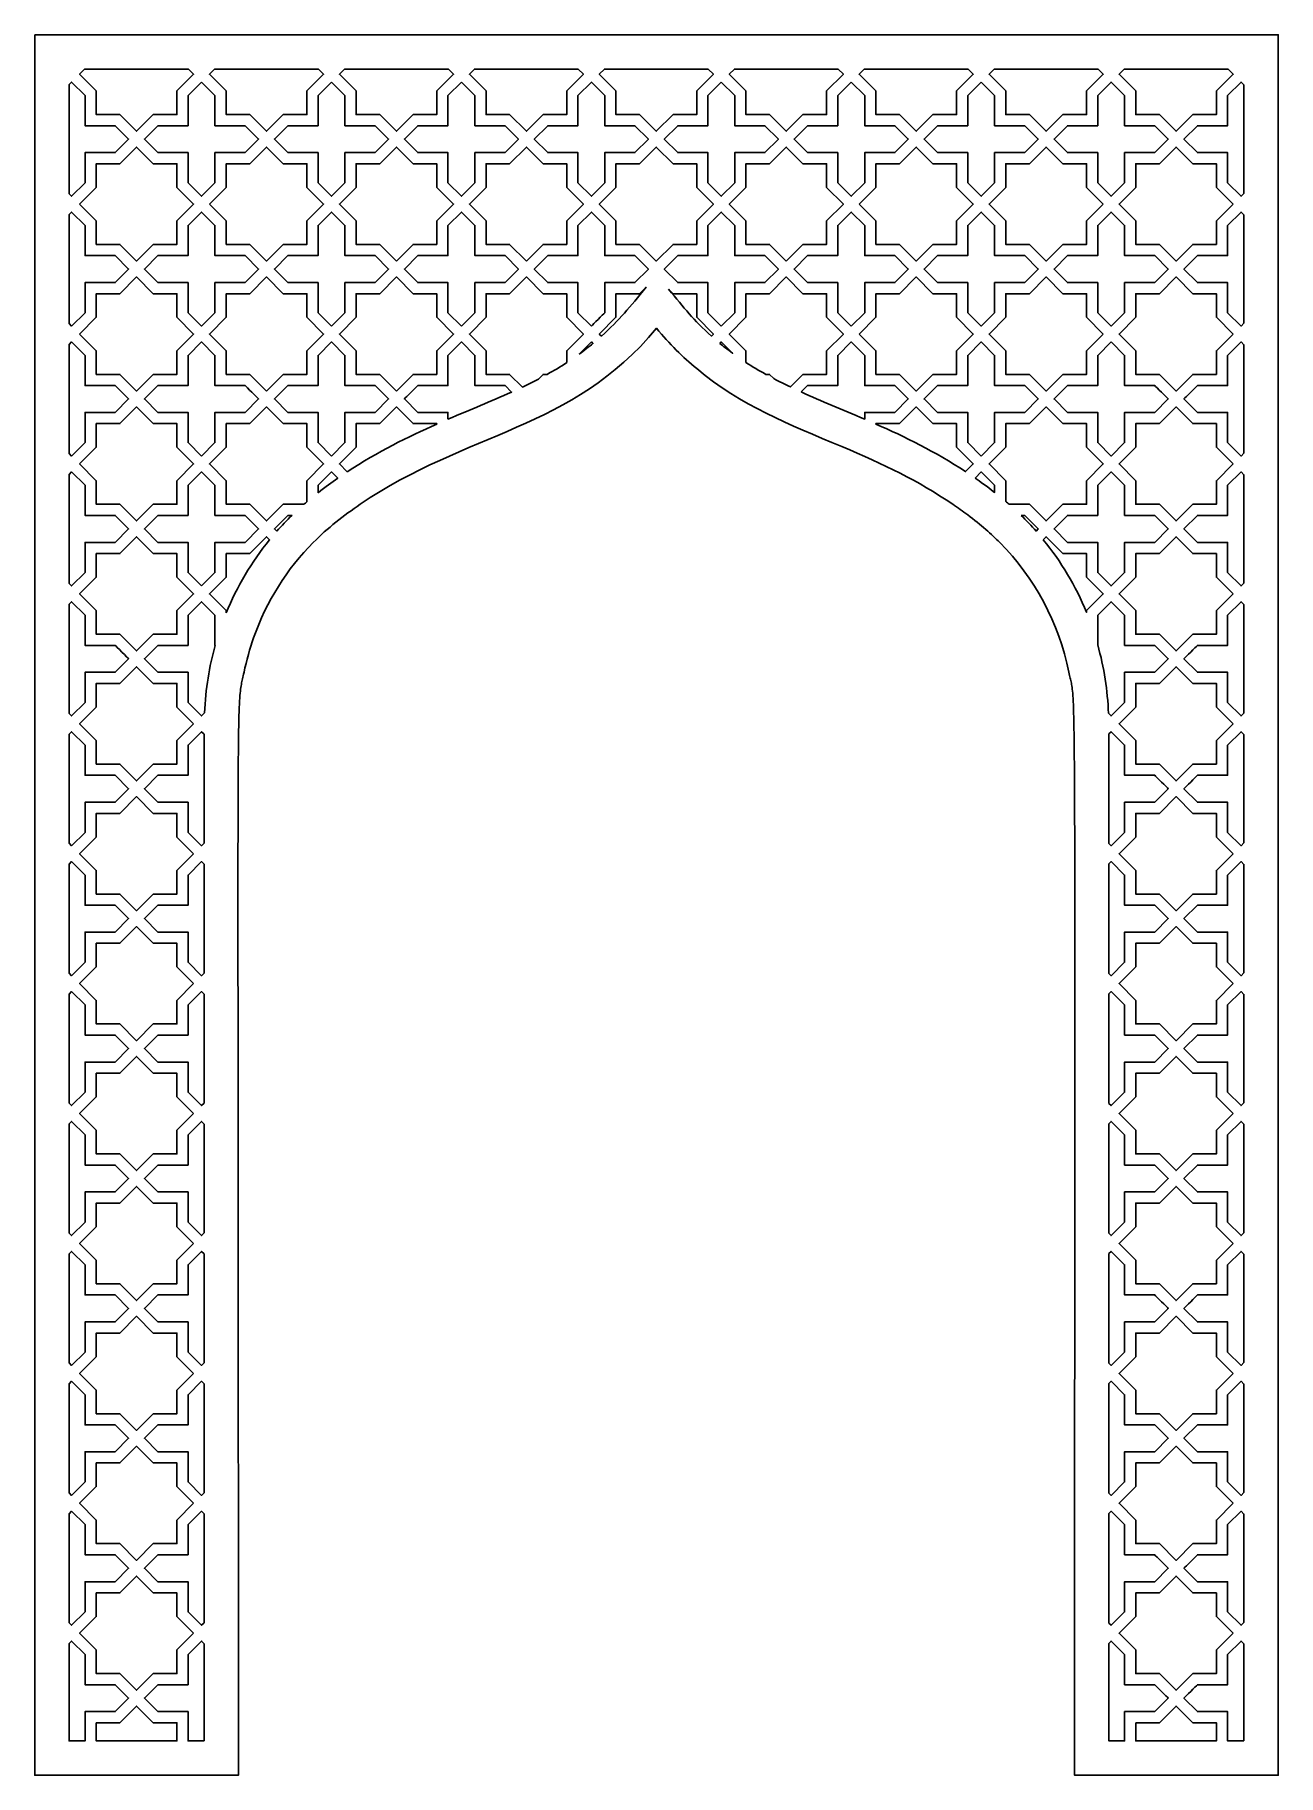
# Model space of a CAD drawing. Header units: millimetres. Extents: x -71 to 72, y -100 to 100.
import ezdxf

# ---------------------------------------------------------------- set-up
doc = ezdxf.new("R2010")
doc.units = ezdxf.units.MM
doc.header["$MEASUREMENT"] = 0
doc.layers.add('layer 1', color=7, linetype='Continuous')

msp = doc.modelspace()

# ---------------------------------------------------------------- linework, layer by layer
at = {"layer": 'layer 1', "color": 250}
for points, knots in [([(-71.2611, 100.1639), (-71.2611, 78.5156), (-71.2611, -66.9127), (-71.2611, -99.8361), (-71.2611, -99.8361), (-68.6245, -99.8361), (-50.7759, -99.8361), (-47.8685, -99.8361), (-47.8685, -99.8361), (-47.8685, 31.6089), (-48.193, 22.2317), (-47.2222, 26.9088), (-47.2222, 26.9088), (-47.2222, 26.9088), (-47.2222, 26.9088), (-47.2222, 26.9088), (-47.2222, 26.9088), (-46.9427, 28.2565), (-46.5496, 29.6513), (-46.1272, 30.8476), (-46.1272, 30.8476), (-46.1272, 30.8476), (-46.1273, 30.8476), (-46.1273, 30.8476), (-46.1273, 30.8476), (-44.639, 35.0647), (-42.3105, 38.7664), (-39.261, 41.8388), (-39.261, 41.8388), (-39.261, 41.8388), (-39.2611, 41.8388), (-39.2611, 41.8388), (-39.2611, 41.8388), (-37.6379, 43.4739), (-35.7635, 44.9189), (-33.8681, 46.2128), (-33.8681, 46.2128), (-33.8681, 46.2128), (-33.8681, 46.2128), (-33.8681, 46.2128), (-33.8681, 46.2128), (-21.5949, 54.5959), (-9.592, 54.6717), (0.1676, 66.4337), (0.1676, 66.4337), (1.6574, 64.6384), (3.2001, 63.1225), (4.7854, 61.801), (4.7854, 61.801), (4.7854, 61.801), (4.7854, 61.801), (4.7854, 61.801), (4.7854, 61.801), (9.9113, 57.5289), (15.3444, 55.4221), (21.4634, 52.8345), (21.4634, 52.8345), (21.4634, 52.8345), (21.4634, 52.8345), (21.4634, 52.8345), (21.4634, 52.8345), (26.3155, 50.7831), (30.1837, 48.9582), (34.2029, 46.2128), (34.2029, 46.2128), (34.2029, 46.2128), (34.2029, 46.2128), (34.2029, 46.2128), (34.2029, 46.2128), (34.7776, 45.8202), (35.3529, 45.4149), (35.9287, 44.9834), (35.9287, 44.9834), (35.9287, 44.9834), (35.9287, 44.9838), (35.9287, 44.9838), (35.9287, 44.9838), (37.4174, 43.8686), (38.717, 42.7242), (39.5961, 41.8388), (39.5961, 41.8388), (39.5961, 41.8388), (39.5958, 41.8388), (39.5958, 41.8388), (39.5958, 41.8388), (43.6492, 37.755), (46.3783, 32.5921), (47.5573, 26.9088), (47.5573, 26.9088), (47.5573, 26.9088), (47.5569, 26.9088), (47.5569, 26.9088), (47.5569, 26.9088), (48.4293, 22.7055), (48.2032, 32.2608), (48.2032, -99.8361), (48.2032, -99.8361), (61.7541, -99.8361), (57.9819, -99.8361), (71.5959, -99.8361), (71.5959, -99.8361), (71.5959, -92.9121), (71.5959, 92.2475), (71.5959, 100.1639), (71.5959, 100.1639), (65.1941, 100.1639), (-65.1562, 100.1639), (-71.2611, 100.1639)], [0, 0, 0, 0, 0.03571429, 0.03571429, 0.03571429, 0.03571429, 0.07142857, 0.07142857, 0.07142857, 0.07142857, 0.10714286, 0.10714286, 0.10714286, 0.10714286, 0.14285714, 0.14285714, 0.14285714, 0.14285714, 0.17857143, 0.17857143, 0.17857143, 0.17857143, 0.21428571, 0.21428571, 0.21428571, 0.21428571, 0.25, 0.25, 0.25, 0.25, 0.28571429, 0.28571429, 0.28571429, 0.28571429, 0.32142857, 0.32142857, 0.32142857, 0.32142857, 0.35714286, 0.35714286, 0.35714286, 0.35714286, 0.39285714, 0.39285714, 0.39285714, 0.39285714, 0.42857143, 0.42857143, 0.42857143, 0.42857143, 0.46428571, 0.46428571, 0.46428571, 0.46428571, 0.5, 0.5, 0.5, 0.5, 0.53571429, 0.53571429, 0.53571429, 0.53571429, 0.57142857, 0.57142857, 0.57142857, 0.57142857, 0.60714286, 0.60714286, 0.60714286, 0.60714286, 0.64285714, 0.64285714, 0.64285714, 0.64285714, 0.67857143, 0.67857143, 0.67857143, 0.67857143, 0.71428571, 0.71428571, 0.71428571, 0.71428571, 0.75, 0.75, 0.75, 0.75, 0.78571429, 0.78571429, 0.78571429, 0.78571429, 0.82142857, 0.82142857, 0.82142857, 0.82142857, 0.85714286, 0.85714286, 0.85714286, 0.85714286, 0.89285714, 0.89285714, 0.89285714, 0.89285714, 0.92857143, 0.92857143, 0.92857143, 0.92857143, 1, 1, 1, 1]), ([(-53.6028, 96.2261), (-53.6028, 96.2261), (-53.0129, 95.636), (-53.0129, 95.636), (-53.0129, 95.636), (-53.0129, 95.636), (-54.9334, 93.7151), (-54.9334, 93.7151), (-54.9334, 93.7151), (-54.9334, 93.7151), (-54.9334, 91.0022), (-54.9334, 91.0022), (-54.9334, 91.0022), (-54.9334, 91.0022), (-57.6509, 91.0022), (-57.6509, 91.0022), (-57.6509, 91.0022), (-57.6509, 91.0022), (-59.5716, 89.0813), (-59.5716, 89.0813), (-59.5716, 89.0813), (-59.5716, 89.0813), (-61.4925, 91.0022), (-61.4925, 91.0022), (-61.4925, 91.0022), (-61.4925, 91.0022), (-64.2055, 91.0022), (-64.2055, 91.0022), (-64.2055, 91.0022), (-64.2055, 91.0022), (-64.2055, 93.7151), (-64.2055, 93.7151), (-64.2055, 93.7151), (-64.2055, 93.7151), (-66.1262, 95.636), (-66.1262, 95.636), (-66.1262, 95.636), (-66.1262, 95.636), (-65.5362, 96.2261), (-65.5362, 96.2261), (-65.5362, 96.2261), (-65.5362, 96.2261), (-53.6028, 96.2261), (-53.6028, 96.2261)], [0, 0, 0, 0, 0.08333333, 0.08333333, 0.08333333, 0.08333333, 0.16666667, 0.16666667, 0.16666667, 0.16666667, 0.25, 0.25, 0.25, 0.25, 0.33333333, 0.33333333, 0.33333333, 0.33333333, 0.41666667, 0.41666667, 0.41666667, 0.41666667, 0.5, 0.5, 0.5, 0.5, 0.58333333, 0.58333333, 0.58333333, 0.58333333, 0.66666667, 0.66666667, 0.66666667, 0.66666667, 0.75, 0.75, 0.75, 0.75, 0.83333333, 0.83333333, 0.83333333, 0.83333333, 1, 1, 1, 1]), ([(-38.6731, 96.2261), (-38.6731, 96.2261), (-38.0831, 95.636), (-38.0831, 95.636), (-38.0831, 95.636), (-38.0831, 95.636), (-40.0036, 93.7151), (-40.0036, 93.7151), (-40.0036, 93.7151), (-40.0036, 93.7151), (-40.0036, 91.0022), (-40.0036, 91.0022), (-40.0036, 91.0022), (-40.0036, 91.0022), (-42.7211, 91.0022), (-42.7211, 91.0022), (-42.7211, 91.0022), (-42.7211, 91.0022), (-44.6418, 89.0813), (-44.6418, 89.0813), (-44.6418, 89.0813), (-44.6418, 89.0813), (-46.5627, 91.0022), (-46.5627, 91.0022), (-46.5627, 91.0022), (-46.5627, 91.0022), (-49.2757, 91.0022), (-49.2757, 91.0022), (-49.2757, 91.0022), (-49.2757, 91.0022), (-49.2757, 93.7151), (-49.2757, 93.7151), (-49.2757, 93.7151), (-49.2757, 93.7151), (-51.1964, 95.636), (-51.1964, 95.636), (-51.1964, 95.636), (-51.1964, 95.636), (-50.6065, 96.2261), (-50.6065, 96.2261), (-50.6065, 96.2261), (-50.6065, 96.2261), (-38.6731, 96.2261), (-38.6731, 96.2261)], [0, 0, 0, 0, 0.08333333, 0.08333333, 0.08333333, 0.08333333, 0.16666667, 0.16666667, 0.16666667, 0.16666667, 0.25, 0.25, 0.25, 0.25, 0.33333333, 0.33333333, 0.33333333, 0.33333333, 0.41666667, 0.41666667, 0.41666667, 0.41666667, 0.5, 0.5, 0.5, 0.5, 0.58333333, 0.58333333, 0.58333333, 0.58333333, 0.66666667, 0.66666667, 0.66666667, 0.66666667, 0.75, 0.75, 0.75, 0.75, 0.83333333, 0.83333333, 0.83333333, 0.83333333, 1, 1, 1, 1]), ([(-23.7433, 96.2261), (-23.7433, 96.2261), (-23.1531, 95.636), (-23.1531, 95.636), (-23.1531, 95.636), (-23.1531, 95.636), (-25.074, 93.7151), (-25.074, 93.7151), (-25.074, 93.7151), (-25.074, 93.7151), (-25.074, 91.0022), (-25.074, 91.0022), (-25.074, 91.0022), (-25.074, 91.0022), (-27.7915, 91.0022), (-27.7915, 91.0022), (-27.7915, 91.0022), (-27.7915, 91.0022), (-29.712, 89.0813), (-29.712, 89.0813), (-29.712, 89.0813), (-29.712, 89.0813), (-31.6329, 91.0022), (-31.6329, 91.0022), (-31.6329, 91.0022), (-31.6329, 91.0022), (-34.3461, 91.0022), (-34.3461, 91.0022), (-34.3461, 91.0022), (-34.3461, 91.0022), (-34.3461, 93.7151), (-34.3461, 93.7151), (-34.3461, 93.7151), (-34.3461, 93.7151), (-36.2666, 95.636), (-36.2666, 95.636), (-36.2666, 95.636), (-36.2666, 95.636), (-35.6768, 96.2261), (-35.6768, 96.2261), (-35.6768, 96.2261), (-35.6768, 96.2261), (-23.7433, 96.2261), (-23.7433, 96.2261)], [0, 0, 0, 0, 0.08333333, 0.08333333, 0.08333333, 0.08333333, 0.16666667, 0.16666667, 0.16666667, 0.16666667, 0.25, 0.25, 0.25, 0.25, 0.33333333, 0.33333333, 0.33333333, 0.33333333, 0.41666667, 0.41666667, 0.41666667, 0.41666667, 0.5, 0.5, 0.5, 0.5, 0.58333333, 0.58333333, 0.58333333, 0.58333333, 0.66666667, 0.66666667, 0.66666667, 0.66666667, 0.75, 0.75, 0.75, 0.75, 0.83333333, 0.83333333, 0.83333333, 0.83333333, 1, 1, 1, 1]), ([(-8.8138, 96.2261), (-8.8138, 96.2261), (-8.2236, 95.636), (-8.2236, 95.636), (-8.2236, 95.636), (-8.2236, 95.636), (-10.1441, 93.7151), (-10.1441, 93.7151), (-10.1441, 93.7151), (-10.1441, 93.7151), (-10.1441, 91.0022), (-10.1441, 91.0022), (-10.1441, 91.0022), (-10.1441, 91.0022), (-12.8616, 91.0022), (-12.8616, 91.0022), (-12.8616, 91.0022), (-12.8616, 91.0022), (-14.7824, 89.0813), (-14.7824, 89.0813), (-14.7824, 89.0813), (-14.7824, 89.0813), (-16.7033, 91.0022), (-16.7033, 91.0022), (-16.7033, 91.0022), (-16.7033, 91.0022), (-19.4162, 91.0022), (-19.4162, 91.0022), (-19.4162, 91.0022), (-19.4162, 91.0022), (-19.4162, 93.7151), (-19.4162, 93.7151), (-19.4162, 93.7151), (-19.4162, 93.7151), (-21.337, 95.636), (-21.337, 95.636), (-21.337, 95.636), (-21.337, 95.636), (-20.7468, 96.2261), (-20.7468, 96.2261), (-20.7468, 96.2261), (-20.7468, 96.2261), (-8.8138, 96.2261), (-8.8138, 96.2261)], [0, 0, 0, 0, 0.08333333, 0.08333333, 0.08333333, 0.08333333, 0.16666667, 0.16666667, 0.16666667, 0.16666667, 0.25, 0.25, 0.25, 0.25, 0.33333333, 0.33333333, 0.33333333, 0.33333333, 0.41666667, 0.41666667, 0.41666667, 0.41666667, 0.5, 0.5, 0.5, 0.5, 0.58333333, 0.58333333, 0.58333333, 0.58333333, 0.66666667, 0.66666667, 0.66666667, 0.66666667, 0.75, 0.75, 0.75, 0.75, 0.83333333, 0.83333333, 0.83333333, 0.83333333, 1, 1, 1, 1]), ([(6.1161, 96.2261), (6.1161, 96.2261), (6.706, 95.636), (6.706, 95.636), (6.706, 95.636), (6.706, 95.636), (4.7854, 93.7151), (4.7854, 93.7151), (4.7854, 93.7151), (4.7854, 93.7151), (4.7854, 91.0022), (4.7854, 91.0022), (4.7854, 91.0022), (4.7854, 91.0022), (2.068, 91.0022), (2.068, 91.0022), (2.068, 91.0022), (2.068, 91.0022), (0.1475, 89.0813), (0.1475, 89.0813), (0.1475, 89.0813), (0.1475, 89.0813), (-1.7734, 91.0022), (-1.7734, 91.0022), (-1.7734, 91.0022), (-1.7734, 91.0022), (-4.4866, 91.0022), (-4.4866, 91.0022), (-4.4866, 91.0022), (-4.4866, 91.0022), (-4.4866, 93.7151), (-4.4866, 93.7151), (-4.4866, 93.7151), (-4.4866, 93.7151), (-6.4071, 95.636), (-6.4071, 95.636), (-6.4071, 95.636), (-6.4071, 95.636), (-5.8173, 96.2261), (-5.8173, 96.2261), (-5.8173, 96.2261), (-5.8173, 96.2261), (6.1161, 96.2261), (6.1161, 96.2261)], [0, 0, 0, 0, 0.08333333, 0.08333333, 0.08333333, 0.08333333, 0.16666667, 0.16666667, 0.16666667, 0.16666667, 0.25, 0.25, 0.25, 0.25, 0.33333333, 0.33333333, 0.33333333, 0.33333333, 0.41666667, 0.41666667, 0.41666667, 0.41666667, 0.5, 0.5, 0.5, 0.5, 0.58333333, 0.58333333, 0.58333333, 0.58333333, 0.66666667, 0.66666667, 0.66666667, 0.66666667, 0.75, 0.75, 0.75, 0.75, 0.83333333, 0.83333333, 0.83333333, 0.83333333, 1, 1, 1, 1]), ([(21.046, 96.2261), (21.046, 96.2261), (21.6359, 95.636), (21.6359, 95.636), (21.6359, 95.636), (21.6359, 95.636), (19.7154, 93.7151), (19.7154, 93.7151), (19.7154, 93.7151), (19.7154, 93.7151), (19.7154, 91.0022), (19.7154, 91.0022), (19.7154, 91.0022), (19.7154, 91.0022), (16.9979, 91.0022), (16.9979, 91.0022), (16.9979, 91.0022), (16.9979, 91.0022), (15.077, 89.0813), (15.077, 89.0813), (15.077, 89.0813), (15.077, 89.0813), (13.1565, 91.0022), (13.1565, 91.0022), (13.1565, 91.0022), (13.1565, 91.0022), (10.4433, 91.0022), (10.4433, 91.0022), (10.4433, 91.0022), (10.4433, 91.0022), (10.4433, 93.7151), (10.4433, 93.7151), (10.4433, 93.7151), (10.4433, 93.7151), (8.5224, 95.636), (8.5224, 95.636), (8.5224, 95.636), (8.5224, 95.636), (9.1126, 96.2261), (9.1126, 96.2261), (9.1126, 96.2261), (9.1126, 96.2261), (21.046, 96.2261), (21.046, 96.2261)], [0, 0, 0, 0, 0.08333333, 0.08333333, 0.08333333, 0.08333333, 0.16666667, 0.16666667, 0.16666667, 0.16666667, 0.25, 0.25, 0.25, 0.25, 0.33333333, 0.33333333, 0.33333333, 0.33333333, 0.41666667, 0.41666667, 0.41666667, 0.41666667, 0.5, 0.5, 0.5, 0.5, 0.58333333, 0.58333333, 0.58333333, 0.58333333, 0.66666667, 0.66666667, 0.66666667, 0.66666667, 0.75, 0.75, 0.75, 0.75, 0.83333333, 0.83333333, 0.83333333, 0.83333333, 1, 1, 1, 1]), ([(35.9756, 96.2261), (35.9756, 96.2261), (36.5658, 95.636), (36.5658, 95.636), (36.5658, 95.636), (36.5658, 95.636), (34.6453, 93.7151), (34.6453, 93.7151), (34.6453, 93.7151), (34.6453, 93.7151), (34.6453, 91.0022), (34.6453, 91.0022), (34.6453, 91.0022), (34.6453, 91.0022), (31.9275, 91.0022), (31.9275, 91.0022), (31.9275, 91.0022), (31.9275, 91.0022), (30.0069, 89.0813), (30.0069, 89.0813), (30.0069, 89.0813), (30.0069, 89.0813), (28.0861, 91.0022), (28.0861, 91.0022), (28.0861, 91.0022), (28.0861, 91.0022), (25.3728, 91.0022), (25.3728, 91.0022), (25.3728, 91.0022), (25.3728, 91.0022), (25.3728, 93.7151), (25.3728, 93.7151), (25.3728, 93.7151), (25.3728, 93.7151), (23.4523, 95.636), (23.4523, 95.636), (23.4523, 95.636), (23.4523, 95.636), (24.0422, 96.2261), (24.0422, 96.2261), (24.0422, 96.2261), (24.0422, 96.2261), (35.9756, 96.2261), (35.9756, 96.2261)], [0, 0, 0, 0, 0.08333333, 0.08333333, 0.08333333, 0.08333333, 0.16666667, 0.16666667, 0.16666667, 0.16666667, 0.25, 0.25, 0.25, 0.25, 0.33333333, 0.33333333, 0.33333333, 0.33333333, 0.41666667, 0.41666667, 0.41666667, 0.41666667, 0.5, 0.5, 0.5, 0.5, 0.58333333, 0.58333333, 0.58333333, 0.58333333, 0.66666667, 0.66666667, 0.66666667, 0.66666667, 0.75, 0.75, 0.75, 0.75, 0.83333333, 0.83333333, 0.83333333, 0.83333333, 1, 1, 1, 1]), ([(50.9055, 96.2261), (50.9055, 96.2261), (51.4953, 95.636), (51.4953, 95.636), (51.4953, 95.636), (51.4953, 95.636), (49.5748, 93.7151), (49.5748, 93.7151), (49.5748, 93.7151), (49.5748, 93.7151), (49.5748, 91.0022), (49.5748, 91.0022), (49.5748, 91.0022), (49.5748, 91.0022), (46.8574, 91.0022), (46.8574, 91.0022), (46.8574, 91.0022), (46.8574, 91.0022), (44.9365, 89.0813), (44.9365, 89.0813), (44.9365, 89.0813), (44.9365, 89.0813), (43.016, 91.0022), (43.016, 91.0022), (43.016, 91.0022), (43.016, 91.0022), (40.3028, 91.0022), (40.3028, 91.0022), (40.3028, 91.0022), (40.3028, 91.0022), (40.3028, 93.7151), (40.3028, 93.7151), (40.3028, 93.7151), (40.3028, 93.7151), (38.3819, 95.636), (38.3819, 95.636), (38.3819, 95.636), (38.3819, 95.636), (38.9721, 96.2261), (38.9721, 96.2261), (38.9721, 96.2261), (38.9721, 96.2261), (50.9055, 96.2261), (50.9055, 96.2261)], [0, 0, 0, 0, 0.08333333, 0.08333333, 0.08333333, 0.08333333, 0.16666667, 0.16666667, 0.16666667, 0.16666667, 0.25, 0.25, 0.25, 0.25, 0.33333333, 0.33333333, 0.33333333, 0.33333333, 0.41666667, 0.41666667, 0.41666667, 0.41666667, 0.5, 0.5, 0.5, 0.5, 0.58333333, 0.58333333, 0.58333333, 0.58333333, 0.66666667, 0.66666667, 0.66666667, 0.66666667, 0.75, 0.75, 0.75, 0.75, 0.83333333, 0.83333333, 0.83333333, 0.83333333, 1, 1, 1, 1]), ([(65.8354, 96.2261), (65.8354, 96.2261), (66.4252, 95.636), (66.4252, 95.636), (66.4252, 95.636), (66.4252, 95.636), (64.5047, 93.7151), (64.5047, 93.7151), (64.5047, 93.7151), (64.5047, 93.7151), (64.5047, 91.0022), (64.5047, 91.0022), (64.5047, 91.0022), (64.5047, 91.0022), (61.7869, 91.0022), (61.7869, 91.0022), (61.7869, 91.0022), (61.7869, 91.0022), (59.8664, 89.0813), (59.8664, 89.0813), (59.8664, 89.0813), (59.8664, 89.0813), (57.9455, 91.0022), (57.9455, 91.0022), (57.9455, 91.0022), (57.9455, 91.0022), (55.2323, 91.0022), (55.2323, 91.0022), (55.2323, 91.0022), (55.2323, 91.0022), (55.2323, 93.7151), (55.2323, 93.7151), (55.2323, 93.7151), (55.2323, 93.7151), (53.3118, 95.636), (53.3118, 95.636), (53.3118, 95.636), (53.3118, 95.636), (53.9016, 96.2261), (53.9016, 96.2261), (53.9016, 96.2261), (53.9016, 96.2261), (65.8354, 96.2261), (65.8354, 96.2261)], [0, 0, 0, 0, 0.08333333, 0.08333333, 0.08333333, 0.08333333, 0.16666667, 0.16666667, 0.16666667, 0.16666667, 0.25, 0.25, 0.25, 0.25, 0.33333333, 0.33333333, 0.33333333, 0.33333333, 0.41666667, 0.41666667, 0.41666667, 0.41666667, 0.5, 0.5, 0.5, 0.5, 0.58333333, 0.58333333, 0.58333333, 0.58333333, 0.66666667, 0.66666667, 0.66666667, 0.66666667, 0.75, 0.75, 0.75, 0.75, 0.83333333, 0.83333333, 0.83333333, 0.83333333, 1, 1, 1, 1]), ([(-67.3232, 94.44), (-67.3232, 94.44), (-67.0344, 94.729), (-67.0344, 94.729), (-67.0344, 94.729), (-67.0344, 94.729), (-65.4892, 93.1838), (-65.4892, 93.1838), (-65.4892, 93.1838), (-65.4892, 93.1838), (-65.4892, 89.7185), (-65.4892, 89.7185), (-65.4892, 89.7185), (-65.4892, 89.7185), (-62.024, 89.7185), (-62.024, 89.7185), (-62.024, 89.7185), (-62.024, 89.7185), (-60.4786, 88.1733), (-60.4786, 88.1733), (-60.4786, 88.1733), (-60.4786, 88.1733), (-62.024, 86.6281), (-62.024, 86.6281), (-62.024, 86.6281), (-62.024, 86.6281), (-65.4892, 86.6281), (-65.4892, 86.6281), (-65.4892, 86.6281), (-65.4892, 86.6281), (-65.4892, 83.1586), (-65.4892, 83.1586), (-65.4892, 83.1586), (-65.4892, 83.1586), (-67.0344, 81.6134), (-67.0344, 81.6134), (-67.0344, 81.6134), (-67.0344, 81.6134), (-67.3232, 81.902), (-67.3232, 81.902), (-67.3232, 81.902), (-67.3232, 86.4394), (-67.3232, 89.9114), (-67.3232, 94.44)], [0, 0, 0, 0, 0.08333333, 0.08333333, 0.08333333, 0.08333333, 0.16666667, 0.16666667, 0.16666667, 0.16666667, 0.25, 0.25, 0.25, 0.25, 0.33333333, 0.33333333, 0.33333333, 0.33333333, 0.41666667, 0.41666667, 0.41666667, 0.41666667, 0.5, 0.5, 0.5, 0.5, 0.58333333, 0.58333333, 0.58333333, 0.58333333, 0.66666667, 0.66666667, 0.66666667, 0.66666667, 0.75, 0.75, 0.75, 0.75, 0.83333333, 0.83333333, 0.83333333, 0.83333333, 1, 1, 1, 1]), ([(-52.1046, 94.729), (-52.1046, 94.729), (-50.5594, 93.1838), (-50.5594, 93.1838), (-50.5594, 93.1838), (-50.5594, 93.1838), (-50.5594, 89.7185), (-50.5594, 89.7185), (-50.5594, 89.7185), (-50.5594, 89.7185), (-47.0942, 89.7185), (-47.0942, 89.7185), (-47.0942, 89.7185), (-47.0942, 89.7185), (-45.549, 88.1733), (-45.549, 88.1733), (-45.549, 88.1733), (-45.549, 88.1733), (-45.5488, 88.1733), (-45.5488, 88.1733), (-45.5488, 88.1733), (-45.5488, 88.1733), (-47.0942, 86.6281), (-47.0942, 86.6281), (-47.0942, 86.6281), (-47.0942, 86.6281), (-50.5594, 86.6281), (-50.5594, 86.6281), (-50.5594, 86.6281), (-50.5594, 86.6281), (-50.5594, 83.1586), (-50.5594, 83.1586), (-50.5594, 83.1586), (-50.5594, 83.1586), (-52.1046, 81.6134), (-52.1046, 81.6134), (-52.1046, 81.6134), (-52.1046, 81.6134), (-53.6498, 83.1586), (-53.6498, 83.1586), (-53.6498, 83.1586), (-53.6498, 83.1586), (-53.6498, 86.6281), (-53.6498, 86.6281), (-53.6498, 86.6281), (-53.6498, 86.6281), (-57.1194, 86.6281), (-57.1194, 86.6281), (-57.1194, 86.6281), (-57.1194, 86.6281), (-58.6646, 88.1733), (-58.6646, 88.1733), (-58.6646, 88.1733), (-58.6646, 88.1733), (-57.1194, 89.7185), (-57.1194, 89.7185), (-57.1194, 89.7185), (-57.1194, 89.7185), (-53.6498, 89.7185), (-53.6498, 89.7185), (-53.6498, 89.7185), (-53.6498, 89.7185), (-53.6498, 93.1838), (-53.6498, 93.1838), (-53.6498, 93.1838), (-53.6498, 93.1838), (-52.1046, 94.729), (-52.1046, 94.729)], [0, 0, 0, 0, 0.05555556, 0.05555556, 0.05555556, 0.05555556, 0.11111111, 0.11111111, 0.11111111, 0.11111111, 0.16666667, 0.16666667, 0.16666667, 0.16666667, 0.22222222, 0.22222222, 0.22222222, 0.22222222, 0.27777778, 0.27777778, 0.27777778, 0.27777778, 0.33333333, 0.33333333, 0.33333333, 0.33333333, 0.38888889, 0.38888889, 0.38888889, 0.38888889, 0.44444444, 0.44444444, 0.44444444, 0.44444444, 0.5, 0.5, 0.5, 0.5, 0.55555556, 0.55555556, 0.55555556, 0.55555556, 0.61111111, 0.61111111, 0.61111111, 0.61111111, 0.66666667, 0.66666667, 0.66666667, 0.66666667, 0.72222222, 0.72222222, 0.72222222, 0.72222222, 0.77777778, 0.77777778, 0.77777778, 0.77777778, 0.83333333, 0.83333333, 0.83333333, 0.83333333, 0.88888889, 0.88888889, 0.88888889, 0.88888889, 1, 1, 1, 1]), ([(-37.1749, 94.729), (-37.1749, 94.729), (-35.6298, 93.1838), (-35.6298, 93.1838), (-35.6298, 93.1838), (-35.6298, 93.1838), (-35.6298, 89.7185), (-35.6298, 89.7185), (-35.6298, 89.7185), (-35.6298, 89.7185), (-32.1645, 89.7185), (-32.1645, 89.7185), (-32.1645, 89.7185), (-32.1645, 89.7185), (-30.6193, 88.1733), (-30.6193, 88.1733), (-30.6193, 88.1733), (-30.6193, 88.1733), (-32.1645, 86.6281), (-32.1645, 86.6281), (-32.1645, 86.6281), (-32.1645, 86.6281), (-35.6298, 86.6281), (-35.6298, 86.6281), (-35.6298, 86.6281), (-35.6298, 86.6281), (-35.6298, 83.1586), (-35.6298, 83.1586), (-35.6298, 83.1586), (-35.6298, 83.1586), (-37.1749, 81.6134), (-37.1749, 81.6134), (-37.1749, 81.6134), (-37.1749, 81.6134), (-38.7201, 83.1586), (-38.7201, 83.1586), (-38.7201, 83.1586), (-38.7201, 83.1586), (-38.7201, 86.6281), (-38.7201, 86.6281), (-38.7201, 86.6281), (-38.7201, 86.6281), (-42.1897, 86.6281), (-42.1897, 86.6281), (-42.1897, 86.6281), (-42.1897, 86.6281), (-43.7349, 88.1733), (-43.7349, 88.1733), (-43.7349, 88.1733), (-43.7349, 88.1733), (-43.7348, 88.1733), (-43.7348, 88.1733), (-43.7348, 88.1733), (-43.7348, 88.1733), (-42.1897, 89.7185), (-42.1897, 89.7185), (-42.1897, 89.7185), (-42.1897, 89.7185), (-38.7201, 89.7185), (-38.7201, 89.7185), (-38.7201, 89.7185), (-38.7201, 89.7185), (-38.7201, 93.1838), (-38.7201, 93.1838), (-38.7201, 93.1838), (-38.7201, 93.1838), (-37.1749, 94.729), (-37.1749, 94.729)], [0, 0, 0, 0, 0.05555556, 0.05555556, 0.05555556, 0.05555556, 0.11111111, 0.11111111, 0.11111111, 0.11111111, 0.16666667, 0.16666667, 0.16666667, 0.16666667, 0.22222222, 0.22222222, 0.22222222, 0.22222222, 0.27777778, 0.27777778, 0.27777778, 0.27777778, 0.33333333, 0.33333333, 0.33333333, 0.33333333, 0.38888889, 0.38888889, 0.38888889, 0.38888889, 0.44444444, 0.44444444, 0.44444444, 0.44444444, 0.5, 0.5, 0.5, 0.5, 0.55555556, 0.55555556, 0.55555556, 0.55555556, 0.61111111, 0.61111111, 0.61111111, 0.61111111, 0.66666667, 0.66666667, 0.66666667, 0.66666667, 0.72222222, 0.72222222, 0.72222222, 0.72222222, 0.77777778, 0.77777778, 0.77777778, 0.77777778, 0.83333333, 0.83333333, 0.83333333, 0.83333333, 0.88888889, 0.88888889, 0.88888889, 0.88888889, 1, 1, 1, 1]), ([(-22.2451, 94.729), (-22.2451, 94.729), (-20.6999, 93.1838), (-20.6999, 93.1838), (-20.6999, 93.1838), (-20.6999, 93.1838), (-20.6999, 89.7185), (-20.6999, 89.7185), (-20.6999, 89.7185), (-20.6999, 89.7185), (-17.2346, 89.7185), (-17.2346, 89.7185), (-17.2346, 89.7185), (-17.2346, 89.7185), (-15.6894, 88.1733), (-15.6894, 88.1733), (-15.6894, 88.1733), (-15.6894, 88.1733), (-15.6894, 88.1733), (-15.6894, 88.1733), (-15.6894, 88.1733), (-15.6894, 88.1733), (-17.2346, 86.6281), (-17.2346, 86.6281), (-17.2346, 86.6281), (-17.2346, 86.6281), (-20.6999, 86.6281), (-20.6999, 86.6281), (-20.6999, 86.6281), (-20.6999, 86.6281), (-20.6999, 83.1586), (-20.6999, 83.1586), (-20.6999, 83.1586), (-20.6999, 83.1586), (-22.2451, 81.6134), (-22.2451, 81.6134), (-22.2451, 81.6134), (-22.2451, 81.6134), (-23.7903, 83.1586), (-23.7903, 83.1586), (-23.7903, 83.1586), (-23.7903, 83.1586), (-23.7903, 86.6281), (-23.7903, 86.6281), (-23.7903, 86.6281), (-23.7903, 86.6281), (-27.2598, 86.6281), (-27.2598, 86.6281), (-27.2598, 86.6281), (-27.2598, 86.6281), (-28.805, 88.1733), (-28.805, 88.1733), (-28.805, 88.1733), (-28.805, 88.1733), (-28.805, 88.1733), (-28.805, 88.1733), (-28.805, 88.1733), (-28.805, 88.1733), (-27.2598, 89.7185), (-27.2598, 89.7185), (-27.2598, 89.7185), (-27.2598, 89.7185), (-23.7903, 89.7185), (-23.7903, 89.7185), (-23.7903, 89.7185), (-23.7903, 89.7185), (-23.7903, 93.1838), (-23.7903, 93.1838), (-23.7903, 93.1838), (-23.7903, 93.1838), (-22.2451, 94.729), (-22.2451, 94.729)], [0, 0, 0, 0, 0.05263158, 0.05263158, 0.05263158, 0.05263158, 0.10526316, 0.10526316, 0.10526316, 0.10526316, 0.15789474, 0.15789474, 0.15789474, 0.15789474, 0.21052632, 0.21052632, 0.21052632, 0.21052632, 0.26315789, 0.26315789, 0.26315789, 0.26315789, 0.31578947, 0.31578947, 0.31578947, 0.31578947, 0.36842105, 0.36842105, 0.36842105, 0.36842105, 0.42105263, 0.42105263, 0.42105263, 0.42105263, 0.47368421, 0.47368421, 0.47368421, 0.47368421, 0.52631579, 0.52631579, 0.52631579, 0.52631579, 0.57894737, 0.57894737, 0.57894737, 0.57894737, 0.63157895, 0.63157895, 0.63157895, 0.63157895, 0.68421053, 0.68421053, 0.68421053, 0.68421053, 0.73684211, 0.73684211, 0.73684211, 0.73684211, 0.78947368, 0.78947368, 0.78947368, 0.78947368, 0.84210526, 0.84210526, 0.84210526, 0.84210526, 0.89473684, 0.89473684, 0.89473684, 0.89473684, 1, 1, 1, 1]), ([(-7.3155, 94.729), (-7.3155, 94.729), (-7.3152, 94.729), (-7.3152, 94.729), (-7.3152, 94.729), (-7.3152, 94.729), (-5.7704, 93.1838), (-5.7704, 93.1838), (-5.7704, 93.1838), (-5.7704, 93.1838), (-5.7704, 89.7185), (-5.7704, 89.7185), (-5.7704, 89.7185), (-5.7704, 89.7185), (-2.305, 89.7185), (-2.305, 89.7185), (-2.305, 89.7185), (-2.305, 89.7185), (-0.7599, 88.1733), (-0.7599, 88.1733), (-0.7599, 88.1733), (-0.7599, 88.1733), (-0.7595, 88.1733), (-0.7595, 88.1733), (-0.7595, 88.1733), (-0.7595, 88.1733), (-2.305, 86.6281), (-2.305, 86.6281), (-2.305, 86.6281), (-2.305, 86.6281), (-5.7704, 86.6281), (-5.7704, 86.6281), (-5.7704, 86.6281), (-5.7704, 86.6281), (-5.7704, 83.1586), (-5.7704, 83.1586), (-5.7704, 83.1586), (-5.7704, 83.1586), (-7.3152, 81.6134), (-7.3152, 81.6134), (-7.3152, 81.6134), (-7.3152, 81.6134), (-7.3155, 81.6134), (-7.3155, 81.6134), (-7.3155, 81.6134), (-7.3155, 81.6134), (-8.8607, 83.1586), (-8.8607, 83.1586), (-8.8607, 83.1586), (-8.8607, 83.1586), (-8.8607, 86.6281), (-8.8607, 86.6281), (-8.8607, 86.6281), (-8.8607, 86.6281), (-12.3303, 86.6281), (-12.3303, 86.6281), (-12.3303, 86.6281), (-12.3303, 86.6281), (-13.8754, 88.1733), (-13.8754, 88.1733), (-13.8754, 88.1733), (-13.8754, 88.1733), (-12.3303, 89.7185), (-12.3303, 89.7185), (-12.3303, 89.7185), (-12.3303, 89.7185), (-8.8607, 89.7185), (-8.8607, 89.7185), (-8.8607, 89.7185), (-8.8607, 89.7185), (-8.8607, 93.1838), (-8.8607, 93.1838), (-8.8607, 93.1838), (-8.8607, 93.1838), (-7.3155, 94.729), (-7.3155, 94.729)], [0, 0, 0, 0, 0.05, 0.05, 0.05, 0.05, 0.1, 0.1, 0.1, 0.1, 0.15, 0.15, 0.15, 0.15, 0.2, 0.2, 0.2, 0.2, 0.25, 0.25, 0.25, 0.25, 0.3, 0.3, 0.3, 0.3, 0.35, 0.35, 0.35, 0.35, 0.4, 0.4, 0.4, 0.4, 0.45, 0.45, 0.45, 0.45, 0.5, 0.5, 0.5, 0.5, 0.55, 0.55, 0.55, 0.55, 0.6, 0.6, 0.6, 0.6, 0.65, 0.65, 0.65, 0.65, 0.7, 0.7, 0.7, 0.7, 0.75, 0.75, 0.75, 0.75, 0.8, 0.8, 0.8, 0.8, 0.85, 0.85, 0.85, 0.85, 0.9, 0.9, 0.9, 0.9, 1, 1, 1, 1]), ([(7.6144, 94.729), (7.6144, 94.729), (9.1595, 93.1838), (9.1595, 93.1838), (9.1595, 93.1838), (9.1595, 93.1838), (9.1595, 89.7185), (9.1595, 89.7185), (9.1595, 89.7185), (9.1595, 89.7185), (12.6249, 89.7185), (12.6249, 89.7185), (12.6249, 89.7185), (12.6249, 89.7185), (14.17, 88.1733), (14.17, 88.1733), (14.17, 88.1733), (14.17, 88.1733), (12.6249, 86.6281), (12.6249, 86.6281), (12.6249, 86.6281), (12.6249, 86.6281), (9.1595, 86.6281), (9.1595, 86.6281), (9.1595, 86.6281), (9.1595, 86.6281), (9.1595, 83.1586), (9.1595, 83.1586), (9.1595, 83.1586), (9.1595, 83.1586), (7.6144, 81.6134), (7.6144, 81.6134), (7.6144, 81.6134), (7.6144, 81.6134), (6.0692, 83.1586), (6.0692, 83.1586), (6.0692, 83.1586), (6.0692, 83.1586), (6.0692, 86.6281), (6.0692, 86.6281), (6.0692, 86.6281), (6.0692, 86.6281), (2.5996, 86.6281), (2.5996, 86.6281), (2.5996, 86.6281), (2.5996, 86.6281), (1.0545, 88.1733), (1.0545, 88.1733), (1.0545, 88.1733), (1.0545, 88.1733), (1.0545, 88.1733), (1.0545, 88.1733), (1.0545, 88.1733), (1.0545, 88.1733), (2.5996, 89.7185), (2.5996, 89.7185), (2.5996, 89.7185), (2.5996, 89.7185), (6.0692, 89.7185), (6.0692, 89.7185), (6.0692, 89.7185), (6.0692, 89.7185), (6.0692, 93.1838), (6.0692, 93.1838), (6.0692, 93.1838), (6.0692, 93.1838), (7.6144, 94.729), (7.6144, 94.729)], [0, 0, 0, 0, 0.05555556, 0.05555556, 0.05555556, 0.05555556, 0.11111111, 0.11111111, 0.11111111, 0.11111111, 0.16666667, 0.16666667, 0.16666667, 0.16666667, 0.22222222, 0.22222222, 0.22222222, 0.22222222, 0.27777778, 0.27777778, 0.27777778, 0.27777778, 0.33333333, 0.33333333, 0.33333333, 0.33333333, 0.38888889, 0.38888889, 0.38888889, 0.38888889, 0.44444444, 0.44444444, 0.44444444, 0.44444444, 0.5, 0.5, 0.5, 0.5, 0.55555556, 0.55555556, 0.55555556, 0.55555556, 0.61111111, 0.61111111, 0.61111111, 0.61111111, 0.66666667, 0.66666667, 0.66666667, 0.66666667, 0.72222222, 0.72222222, 0.72222222, 0.72222222, 0.77777778, 0.77777778, 0.77777778, 0.77777778, 0.83333333, 0.83333333, 0.83333333, 0.83333333, 0.88888889, 0.88888889, 0.88888889, 0.88888889, 1, 1, 1, 1]), ([(22.5439, 94.729), (22.5439, 94.729), (24.0891, 93.1838), (24.0891, 93.1838), (24.0891, 93.1838), (24.0891, 93.1838), (24.0891, 89.7185), (24.0891, 89.7185), (24.0891, 89.7185), (24.0891, 89.7185), (27.5544, 89.7185), (27.5544, 89.7185), (27.5544, 89.7185), (27.5544, 89.7185), (29.0996, 88.1733), (29.0996, 88.1733), (29.0996, 88.1733), (29.0996, 88.1733), (29.0999, 88.1733), (29.0999, 88.1733), (29.0999, 88.1733), (29.0999, 88.1733), (27.5544, 86.6281), (27.5544, 86.6281), (27.5544, 86.6281), (27.5544, 86.6281), (24.0891, 86.6281), (24.0891, 86.6281), (24.0891, 86.6281), (24.0891, 86.6281), (24.0891, 83.1586), (24.0891, 83.1586), (24.0891, 83.1586), (24.0891, 83.1586), (22.5439, 81.6134), (22.5439, 81.6134), (22.5439, 81.6134), (22.5439, 81.6134), (20.9988, 83.1586), (20.9988, 83.1586), (20.9988, 83.1586), (20.9988, 83.1586), (20.9988, 86.6281), (20.9988, 86.6281), (20.9988, 86.6281), (20.9988, 86.6281), (17.5292, 86.6281), (17.5292, 86.6281), (17.5292, 86.6281), (17.5292, 86.6281), (15.984, 88.1733), (15.984, 88.1733), (15.984, 88.1733), (15.984, 88.1733), (17.5292, 89.7185), (17.5292, 89.7185), (17.5292, 89.7185), (17.5292, 89.7185), (20.9988, 89.7185), (20.9988, 89.7185), (20.9988, 89.7185), (20.9988, 89.7185), (20.9988, 93.1838), (20.9988, 93.1838), (20.9988, 93.1838), (20.9988, 93.1838), (22.5439, 94.729), (22.5439, 94.729)], [0, 0, 0, 0, 0.05555556, 0.05555556, 0.05555556, 0.05555556, 0.11111111, 0.11111111, 0.11111111, 0.11111111, 0.16666667, 0.16666667, 0.16666667, 0.16666667, 0.22222222, 0.22222222, 0.22222222, 0.22222222, 0.27777778, 0.27777778, 0.27777778, 0.27777778, 0.33333333, 0.33333333, 0.33333333, 0.33333333, 0.38888889, 0.38888889, 0.38888889, 0.38888889, 0.44444444, 0.44444444, 0.44444444, 0.44444444, 0.5, 0.5, 0.5, 0.5, 0.55555556, 0.55555556, 0.55555556, 0.55555556, 0.61111111, 0.61111111, 0.61111111, 0.61111111, 0.66666667, 0.66666667, 0.66666667, 0.66666667, 0.72222222, 0.72222222, 0.72222222, 0.72222222, 0.77777778, 0.77777778, 0.77777778, 0.77777778, 0.83333333, 0.83333333, 0.83333333, 0.83333333, 0.88888889, 0.88888889, 0.88888889, 0.88888889, 1, 1, 1, 1]), ([(37.4738, 94.729), (37.4738, 94.729), (39.019, 93.1838), (39.019, 93.1838), (39.019, 93.1838), (39.019, 93.1838), (39.019, 89.7185), (39.019, 89.7185), (39.019, 89.7185), (39.019, 89.7185), (42.4843, 89.7185), (42.4843, 89.7185), (42.4843, 89.7185), (42.4843, 89.7185), (44.0295, 88.1733), (44.0295, 88.1733), (44.0295, 88.1733), (44.0295, 88.1733), (42.4843, 86.6281), (42.4843, 86.6281), (42.4843, 86.6281), (42.4843, 86.6281), (39.019, 86.6281), (39.019, 86.6281), (39.019, 86.6281), (39.019, 86.6281), (39.019, 83.1586), (39.019, 83.1586), (39.019, 83.1586), (39.019, 83.1586), (37.4738, 81.6134), (37.4738, 81.6134), (37.4738, 81.6134), (37.4738, 81.6134), (35.9287, 83.1586), (35.9287, 83.1586), (35.9287, 83.1586), (35.9287, 83.1586), (35.9287, 86.6281), (35.9287, 86.6281), (35.9287, 86.6281), (35.9287, 86.6281), (32.4591, 86.6281), (32.4591, 86.6281), (32.4591, 86.6281), (32.4591, 86.6281), (30.9139, 88.1733), (30.9139, 88.1733), (30.9139, 88.1733), (30.9139, 88.1733), (32.4591, 89.7185), (32.4591, 89.7185), (32.4591, 89.7185), (32.4591, 89.7185), (35.9287, 89.7185), (35.9287, 89.7185), (35.9287, 89.7185), (35.9287, 89.7185), (35.9287, 93.1838), (35.9287, 93.1838), (35.9287, 93.1838), (35.9287, 93.1838), (37.4738, 94.729), (37.4738, 94.729)], [0, 0, 0, 0, 0.05882353, 0.05882353, 0.05882353, 0.05882353, 0.11764706, 0.11764706, 0.11764706, 0.11764706, 0.17647059, 0.17647059, 0.17647059, 0.17647059, 0.23529412, 0.23529412, 0.23529412, 0.23529412, 0.29411765, 0.29411765, 0.29411765, 0.29411765, 0.35294118, 0.35294118, 0.35294118, 0.35294118, 0.41176471, 0.41176471, 0.41176471, 0.41176471, 0.47058824, 0.47058824, 0.47058824, 0.47058824, 0.52941176, 0.52941176, 0.52941176, 0.52941176, 0.58823529, 0.58823529, 0.58823529, 0.58823529, 0.64705882, 0.64705882, 0.64705882, 0.64705882, 0.70588235, 0.70588235, 0.70588235, 0.70588235, 0.76470588, 0.76470588, 0.76470588, 0.76470588, 0.82352941, 0.82352941, 0.82352941, 0.82352941, 0.88235294, 0.88235294, 0.88235294, 0.88235294, 1, 1, 1, 1]), ([(57.4142, 86.6281), (57.4142, 86.6281), (53.9489, 86.6281), (53.9489, 86.6281), (53.9489, 86.6281), (53.9489, 86.6281), (53.9489, 83.1586), (53.9489, 83.1586), (53.9489, 83.1586), (53.9489, 83.1586), (52.4037, 81.6134), (52.4037, 81.6134), (52.4037, 81.6134), (52.4037, 81.6134), (50.8586, 83.1586), (50.8586, 83.1586), (50.8586, 83.1586), (50.8586, 83.1586), (50.8586, 86.6281), (50.8586, 86.6281), (50.8586, 86.6281), (50.8586, 86.6281), (47.3887, 86.6281), (47.3887, 86.6281), (47.3887, 86.6281), (47.3887, 86.6281), (45.8435, 88.1733), (45.8435, 88.1733), (45.8435, 88.1733), (45.8435, 88.1733), (47.3887, 89.7185), (47.3887, 89.7185), (47.3887, 89.7185), (47.3887, 89.7185), (50.8586, 89.7185), (50.8586, 89.7185), (50.8586, 89.7185), (50.8586, 89.7185), (50.8586, 93.1838), (50.8586, 93.1838), (50.8586, 93.1838), (50.8586, 93.1838), (52.4037, 94.729), (52.4037, 94.729), (52.4037, 94.729), (52.4037, 94.729), (53.9489, 93.1838), (53.9489, 93.1838), (53.9489, 93.1838), (53.9489, 93.1838), (53.9489, 89.7185), (53.9489, 89.7185), (53.9489, 89.7185), (53.9489, 89.7185), (57.4142, 89.7185), (57.4142, 89.7185), (57.4142, 89.7185), (57.4142, 89.7185), (58.9594, 88.1733), (58.9594, 88.1733), (58.9594, 88.1733), (58.9594, 88.1733), (58.9594, 88.1733), (58.9594, 88.1733), (58.9594, 88.1733), (58.9594, 88.1733), (57.4142, 86.6281), (57.4142, 86.6281)], [0, 0, 0, 0, 0.05555556, 0.05555556, 0.05555556, 0.05555556, 0.11111111, 0.11111111, 0.11111111, 0.11111111, 0.16666667, 0.16666667, 0.16666667, 0.16666667, 0.22222222, 0.22222222, 0.22222222, 0.22222222, 0.27777778, 0.27777778, 0.27777778, 0.27777778, 0.33333333, 0.33333333, 0.33333333, 0.33333333, 0.38888889, 0.38888889, 0.38888889, 0.38888889, 0.44444444, 0.44444444, 0.44444444, 0.44444444, 0.5, 0.5, 0.5, 0.5, 0.55555556, 0.55555556, 0.55555556, 0.55555556, 0.61111111, 0.61111111, 0.61111111, 0.61111111, 0.66666667, 0.66666667, 0.66666667, 0.66666667, 0.72222222, 0.72222222, 0.72222222, 0.72222222, 0.77777778, 0.77777778, 0.77777778, 0.77777778, 0.83333333, 0.83333333, 0.83333333, 0.83333333, 0.88888889, 0.88888889, 0.88888889, 0.88888889, 1, 1, 1, 1]), ([(67.6582, 81.9379), (67.6582, 81.9379), (67.3333, 81.6134), (67.3333, 81.6134), (67.3333, 81.6134), (67.3333, 81.6134), (65.7881, 83.1586), (65.7881, 83.1586), (65.7881, 83.1586), (65.7881, 83.1586), (65.7881, 86.6281), (65.7881, 86.6281), (65.7881, 86.6281), (65.7881, 86.6281), (62.3186, 86.6281), (62.3186, 86.6281), (62.3186, 86.6281), (62.3186, 86.6281), (60.7734, 88.1733), (60.7734, 88.1733), (60.7734, 88.1733), (60.7734, 88.1733), (60.7734, 88.1733), (60.7734, 88.1733), (60.7734, 88.1733), (60.7734, 88.1733), (62.3186, 89.7185), (62.3186, 89.7185), (62.3186, 89.7185), (62.3186, 89.7185), (65.7881, 89.7185), (65.7881, 89.7185), (65.7881, 89.7185), (65.7881, 89.7185), (65.7881, 93.1838), (65.7881, 93.1838), (65.7881, 93.1838), (65.7881, 93.1838), (67.3333, 94.729), (67.3333, 94.729), (67.3333, 94.729), (67.3333, 94.729), (67.6582, 94.4041), (67.6582, 94.4041), (67.6582, 94.4041), (67.6582, 89.8917), (67.6582, 86.4489), (67.6582, 81.9379)], [0, 0, 0, 0, 0.07692308, 0.07692308, 0.07692308, 0.07692308, 0.15384615, 0.15384615, 0.15384615, 0.15384615, 0.23076923, 0.23076923, 0.23076923, 0.23076923, 0.30769231, 0.30769231, 0.30769231, 0.30769231, 0.38461538, 0.38461538, 0.38461538, 0.38461538, 0.46153846, 0.46153846, 0.46153846, 0.46153846, 0.53846154, 0.53846154, 0.53846154, 0.53846154, 0.61538462, 0.61538462, 0.61538462, 0.61538462, 0.69230769, 0.69230769, 0.69230769, 0.69230769, 0.76923077, 0.76923077, 0.76923077, 0.76923077, 0.84615385, 0.84615385, 0.84615385, 0.84615385, 1, 1, 1, 1]), ([(-66.1262, 80.706), (-66.1262, 80.706), (-64.2055, 82.6269), (-64.2055, 82.6269), (-64.2055, 82.6269), (-64.2055, 82.6269), (-64.2055, 85.3444), (-64.2055, 85.3444), (-64.2055, 85.3444), (-64.2055, 85.3444), (-61.4925, 85.3444), (-61.4925, 85.3444), (-61.4925, 85.3444), (-61.4925, 85.3444), (-59.5716, 87.2649), (-59.5716, 87.2649), (-59.5716, 87.2649), (-59.5716, 87.2649), (-57.6509, 85.3444), (-57.6509, 85.3444), (-57.6509, 85.3444), (-57.6509, 85.3444), (-54.9334, 85.3444), (-54.9334, 85.3444), (-54.9334, 85.3444), (-54.9334, 85.3444), (-54.9334, 82.6269), (-54.9334, 82.6269), (-54.9334, 82.6269), (-54.9334, 82.6269), (-53.0129, 80.706), (-53.0129, 80.706), (-53.0129, 80.706), (-53.0129, 80.706), (-54.9334, 78.7855), (-54.9334, 78.7855), (-54.9334, 78.7855), (-54.9334, 78.7855), (-54.9334, 76.0723), (-54.9334, 76.0723), (-54.9334, 76.0723), (-54.9334, 76.0723), (-57.6509, 76.0723), (-57.6509, 76.0723), (-57.6509, 76.0723), (-57.6509, 76.0723), (-59.5716, 74.1518), (-59.5716, 74.1518), (-59.5716, 74.1518), (-59.5716, 74.1518), (-61.4925, 76.0723), (-61.4925, 76.0723), (-61.4925, 76.0723), (-61.4925, 76.0723), (-64.2055, 76.0723), (-64.2055, 76.0723), (-64.2055, 76.0723), (-64.2055, 76.0723), (-64.2055, 78.7855), (-64.2055, 78.7855), (-64.2055, 78.7855), (-64.2055, 78.7855), (-66.1262, 80.706), (-66.1262, 80.706)], [0, 0, 0, 0, 0.05882353, 0.05882353, 0.05882353, 0.05882353, 0.11764706, 0.11764706, 0.11764706, 0.11764706, 0.17647059, 0.17647059, 0.17647059, 0.17647059, 0.23529412, 0.23529412, 0.23529412, 0.23529412, 0.29411765, 0.29411765, 0.29411765, 0.29411765, 0.35294118, 0.35294118, 0.35294118, 0.35294118, 0.41176471, 0.41176471, 0.41176471, 0.41176471, 0.47058824, 0.47058824, 0.47058824, 0.47058824, 0.52941176, 0.52941176, 0.52941176, 0.52941176, 0.58823529, 0.58823529, 0.58823529, 0.58823529, 0.64705882, 0.64705882, 0.64705882, 0.64705882, 0.70588235, 0.70588235, 0.70588235, 0.70588235, 0.76470588, 0.76470588, 0.76470588, 0.76470588, 0.82352941, 0.82352941, 0.82352941, 0.82352941, 0.88235294, 0.88235294, 0.88235294, 0.88235294, 1, 1, 1, 1]), ([(-51.1964, 80.706), (-51.1964, 80.706), (-49.2757, 82.6269), (-49.2757, 82.6269), (-49.2757, 82.6269), (-49.2757, 82.6269), (-49.2757, 85.3444), (-49.2757, 85.3444), (-49.2757, 85.3444), (-49.2757, 85.3444), (-46.5627, 85.3444), (-46.5627, 85.3444), (-46.5627, 85.3444), (-46.5627, 85.3444), (-44.6418, 87.2649), (-44.6418, 87.2649), (-44.6418, 87.2649), (-44.6418, 87.2649), (-42.7211, 85.3444), (-42.7211, 85.3444), (-42.7211, 85.3444), (-42.7211, 85.3444), (-40.0036, 85.3444), (-40.0036, 85.3444), (-40.0036, 85.3444), (-40.0036, 85.3444), (-40.0036, 82.6269), (-40.0036, 82.6269), (-40.0036, 82.6269), (-40.0036, 82.6269), (-38.0831, 80.706), (-38.0831, 80.706), (-38.0831, 80.706), (-38.0831, 80.706), (-40.0036, 78.7855), (-40.0036, 78.7855), (-40.0036, 78.7855), (-40.0036, 78.7855), (-40.0036, 76.0723), (-40.0036, 76.0723), (-40.0036, 76.0723), (-40.0036, 76.0723), (-42.7211, 76.0723), (-42.7211, 76.0723), (-42.7211, 76.0723), (-42.7211, 76.0723), (-44.6418, 74.1518), (-44.6418, 74.1518), (-44.6418, 74.1518), (-44.6418, 74.1518), (-46.5627, 76.0723), (-46.5627, 76.0723), (-46.5627, 76.0723), (-46.5627, 76.0723), (-49.2757, 76.0723), (-49.2757, 76.0723), (-49.2757, 76.0723), (-49.2757, 76.0723), (-49.2757, 78.7855), (-49.2757, 78.7855), (-49.2757, 78.7855), (-49.2757, 78.7855), (-51.1964, 80.706), (-51.1964, 80.706)], [0, 0, 0, 0, 0.05882353, 0.05882353, 0.05882353, 0.05882353, 0.11764706, 0.11764706, 0.11764706, 0.11764706, 0.17647059, 0.17647059, 0.17647059, 0.17647059, 0.23529412, 0.23529412, 0.23529412, 0.23529412, 0.29411765, 0.29411765, 0.29411765, 0.29411765, 0.35294118, 0.35294118, 0.35294118, 0.35294118, 0.41176471, 0.41176471, 0.41176471, 0.41176471, 0.47058824, 0.47058824, 0.47058824, 0.47058824, 0.52941176, 0.52941176, 0.52941176, 0.52941176, 0.58823529, 0.58823529, 0.58823529, 0.58823529, 0.64705882, 0.64705882, 0.64705882, 0.64705882, 0.70588235, 0.70588235, 0.70588235, 0.70588235, 0.76470588, 0.76470588, 0.76470588, 0.76470588, 0.82352941, 0.82352941, 0.82352941, 0.82352941, 0.88235294, 0.88235294, 0.88235294, 0.88235294, 1, 1, 1, 1]), ([(-29.712, 74.1518), (-29.712, 74.1518), (-31.6329, 76.0723), (-31.6329, 76.0723), (-31.6329, 76.0723), (-31.6329, 76.0723), (-34.3461, 76.0723), (-34.3461, 76.0723), (-34.3461, 76.0723), (-34.3461, 76.0723), (-34.3461, 78.7855), (-34.3461, 78.7855), (-34.3461, 78.7855), (-34.3461, 78.7855), (-36.2666, 80.706), (-36.2666, 80.706), (-36.2666, 80.706), (-36.2666, 80.706), (-34.3461, 82.6269), (-34.3461, 82.6269), (-34.3461, 82.6269), (-34.3461, 82.6269), (-34.3461, 85.3444), (-34.3461, 85.3444), (-34.3461, 85.3444), (-34.3461, 85.3444), (-31.6329, 85.3444), (-31.6329, 85.3444), (-31.6329, 85.3444), (-31.6329, 85.3444), (-29.712, 87.2649), (-29.712, 87.2649), (-29.712, 87.2649), (-29.712, 87.2649), (-27.7915, 85.3444), (-27.7915, 85.3444), (-27.7915, 85.3444), (-27.7915, 85.3444), (-25.074, 85.3444), (-25.074, 85.3444), (-25.074, 85.3444), (-25.074, 85.3444), (-25.074, 82.6269), (-25.074, 82.6269), (-25.074, 82.6269), (-25.074, 82.6269), (-23.1531, 80.706), (-23.1531, 80.706), (-23.1531, 80.706), (-23.1531, 80.706), (-25.074, 78.7855), (-25.074, 78.7855), (-25.074, 78.7855), (-25.074, 78.7855), (-25.074, 76.0723), (-25.074, 76.0723), (-25.074, 76.0723), (-25.074, 76.0723), (-27.7915, 76.0723), (-27.7915, 76.0723), (-27.7915, 76.0723), (-27.7915, 76.0723), (-29.712, 74.1518), (-29.712, 74.1518)], [0, 0, 0, 0, 0.05882353, 0.05882353, 0.05882353, 0.05882353, 0.11764706, 0.11764706, 0.11764706, 0.11764706, 0.17647059, 0.17647059, 0.17647059, 0.17647059, 0.23529412, 0.23529412, 0.23529412, 0.23529412, 0.29411765, 0.29411765, 0.29411765, 0.29411765, 0.35294118, 0.35294118, 0.35294118, 0.35294118, 0.41176471, 0.41176471, 0.41176471, 0.41176471, 0.47058824, 0.47058824, 0.47058824, 0.47058824, 0.52941176, 0.52941176, 0.52941176, 0.52941176, 0.58823529, 0.58823529, 0.58823529, 0.58823529, 0.64705882, 0.64705882, 0.64705882, 0.64705882, 0.70588235, 0.70588235, 0.70588235, 0.70588235, 0.76470588, 0.76470588, 0.76470588, 0.76470588, 0.82352941, 0.82352941, 0.82352941, 0.82352941, 0.88235294, 0.88235294, 0.88235294, 0.88235294, 1, 1, 1, 1]), ([(-14.7824, 74.1518), (-14.7824, 74.1518), (-16.7033, 76.0723), (-16.7033, 76.0723), (-16.7033, 76.0723), (-16.7033, 76.0723), (-19.4162, 76.0723), (-19.4162, 76.0723), (-19.4162, 76.0723), (-19.4162, 76.0723), (-19.4162, 78.7855), (-19.4162, 78.7855), (-19.4162, 78.7855), (-19.4162, 78.7855), (-21.337, 80.706), (-21.337, 80.706), (-21.337, 80.706), (-21.337, 80.706), (-19.4162, 82.6269), (-19.4162, 82.6269), (-19.4162, 82.6269), (-19.4162, 82.6269), (-19.4162, 85.3444), (-19.4162, 85.3444), (-19.4162, 85.3444), (-19.4162, 85.3444), (-16.7033, 85.3444), (-16.7033, 85.3444), (-16.7033, 85.3444), (-16.7033, 85.3444), (-14.7824, 87.2649), (-14.7824, 87.2649), (-14.7824, 87.2649), (-14.7824, 87.2649), (-12.8616, 85.3444), (-12.8616, 85.3444), (-12.8616, 85.3444), (-12.8616, 85.3444), (-10.1441, 85.3444), (-10.1441, 85.3444), (-10.1441, 85.3444), (-10.1441, 85.3444), (-10.1441, 82.6269), (-10.1441, 82.6269), (-10.1441, 82.6269), (-10.1441, 82.6269), (-8.2236, 80.706), (-8.2236, 80.706), (-8.2236, 80.706), (-8.2236, 80.706), (-10.1441, 78.7855), (-10.1441, 78.7855), (-10.1441, 78.7855), (-10.1441, 78.7855), (-10.1441, 76.0723), (-10.1441, 76.0723), (-10.1441, 76.0723), (-10.1441, 76.0723), (-12.8616, 76.0723), (-12.8616, 76.0723), (-12.8616, 76.0723), (-12.8616, 76.0723), (-14.7824, 74.1518), (-14.7824, 74.1518)], [0, 0, 0, 0, 0.05882353, 0.05882353, 0.05882353, 0.05882353, 0.11764706, 0.11764706, 0.11764706, 0.11764706, 0.17647059, 0.17647059, 0.17647059, 0.17647059, 0.23529412, 0.23529412, 0.23529412, 0.23529412, 0.29411765, 0.29411765, 0.29411765, 0.29411765, 0.35294118, 0.35294118, 0.35294118, 0.35294118, 0.41176471, 0.41176471, 0.41176471, 0.41176471, 0.47058824, 0.47058824, 0.47058824, 0.47058824, 0.52941176, 0.52941176, 0.52941176, 0.52941176, 0.58823529, 0.58823529, 0.58823529, 0.58823529, 0.64705882, 0.64705882, 0.64705882, 0.64705882, 0.70588235, 0.70588235, 0.70588235, 0.70588235, 0.76470588, 0.76470588, 0.76470588, 0.76470588, 0.82352941, 0.82352941, 0.82352941, 0.82352941, 0.88235294, 0.88235294, 0.88235294, 0.88235294, 1, 1, 1, 1]), ([(-1.7734, 76.0723), (-1.7734, 76.0723), (-4.4866, 76.0723), (-4.4866, 76.0723), (-4.4866, 76.0723), (-4.4866, 76.0723), (-4.4866, 78.7855), (-4.4866, 78.7855), (-4.4866, 78.7855), (-4.4866, 78.7855), (-6.4071, 80.706), (-6.4071, 80.706), (-6.4071, 80.706), (-6.4071, 80.706), (-4.4866, 82.6269), (-4.4866, 82.6269), (-4.4866, 82.6269), (-4.4866, 82.6269), (-4.4866, 85.3444), (-4.4866, 85.3444), (-4.4866, 85.3444), (-4.4866, 85.3444), (-1.7734, 85.3444), (-1.7734, 85.3444), (-1.7734, 85.3444), (-1.7734, 85.3444), (0.1475, 87.2649), (0.1475, 87.2649), (0.1475, 87.2649), (0.1475, 87.2649), (2.068, 85.3444), (2.068, 85.3444), (2.068, 85.3444), (2.068, 85.3444), (4.7854, 85.3444), (4.7854, 85.3444), (4.7854, 85.3444), (4.7854, 85.3444), (4.7854, 82.6269), (4.7854, 82.6269), (4.7854, 82.6269), (4.7854, 82.6269), (6.706, 80.706), (6.706, 80.706), (6.706, 80.706), (6.706, 80.706), (4.7854, 78.7855), (4.7854, 78.7855), (4.7854, 78.7855), (4.7854, 78.7855), (4.7854, 76.0723), (4.7854, 76.0723), (4.7854, 76.0723), (4.7854, 76.0723), (2.068, 76.0723), (2.068, 76.0723), (2.068, 76.0723), (2.068, 76.0723), (0.1475, 74.1518), (0.1475, 74.1518), (0.1475, 74.1518), (0.1475, 74.1518), (-1.7734, 76.0723), (-1.7734, 76.0723)], [0, 0, 0, 0, 0.05882353, 0.05882353, 0.05882353, 0.05882353, 0.11764706, 0.11764706, 0.11764706, 0.11764706, 0.17647059, 0.17647059, 0.17647059, 0.17647059, 0.23529412, 0.23529412, 0.23529412, 0.23529412, 0.29411765, 0.29411765, 0.29411765, 0.29411765, 0.35294118, 0.35294118, 0.35294118, 0.35294118, 0.41176471, 0.41176471, 0.41176471, 0.41176471, 0.47058824, 0.47058824, 0.47058824, 0.47058824, 0.52941176, 0.52941176, 0.52941176, 0.52941176, 0.58823529, 0.58823529, 0.58823529, 0.58823529, 0.64705882, 0.64705882, 0.64705882, 0.64705882, 0.70588235, 0.70588235, 0.70588235, 0.70588235, 0.76470588, 0.76470588, 0.76470588, 0.76470588, 0.82352941, 0.82352941, 0.82352941, 0.82352941, 0.88235294, 0.88235294, 0.88235294, 0.88235294, 1, 1, 1, 1]), ([(15.077, 74.1518), (15.077, 74.1518), (13.1565, 76.0723), (13.1565, 76.0723), (13.1565, 76.0723), (13.1565, 76.0723), (10.4433, 76.0723), (10.4433, 76.0723), (10.4433, 76.0723), (10.4433, 76.0723), (10.4433, 78.7855), (10.4433, 78.7855), (10.4433, 78.7855), (10.4433, 78.7855), (8.5224, 80.706), (8.5224, 80.706), (8.5224, 80.706), (8.5224, 80.706), (10.4433, 82.6269), (10.4433, 82.6269), (10.4433, 82.6269), (10.4433, 82.6269), (10.4433, 85.3444), (10.4433, 85.3444), (10.4433, 85.3444), (10.4433, 85.3444), (13.1565, 85.3444), (13.1565, 85.3444), (13.1565, 85.3444), (13.1565, 85.3444), (15.077, 87.2649), (15.077, 87.2649), (15.077, 87.2649), (15.077, 87.2649), (16.9979, 85.3444), (16.9979, 85.3444), (16.9979, 85.3444), (16.9979, 85.3444), (19.7154, 85.3444), (19.7154, 85.3444), (19.7154, 85.3444), (19.7154, 85.3444), (19.7154, 82.6269), (19.7154, 82.6269), (19.7154, 82.6269), (19.7154, 82.6269), (21.6359, 80.706), (21.6359, 80.706), (21.6359, 80.706), (21.6359, 80.706), (19.7154, 78.7855), (19.7154, 78.7855), (19.7154, 78.7855), (19.7154, 78.7855), (19.7154, 76.0723), (19.7154, 76.0723), (19.7154, 76.0723), (19.7154, 76.0723), (16.9979, 76.0723), (16.9979, 76.0723), (16.9979, 76.0723), (16.9979, 76.0723), (15.077, 74.1518), (15.077, 74.1518)], [0, 0, 0, 0, 0.05882353, 0.05882353, 0.05882353, 0.05882353, 0.11764706, 0.11764706, 0.11764706, 0.11764706, 0.17647059, 0.17647059, 0.17647059, 0.17647059, 0.23529412, 0.23529412, 0.23529412, 0.23529412, 0.29411765, 0.29411765, 0.29411765, 0.29411765, 0.35294118, 0.35294118, 0.35294118, 0.35294118, 0.41176471, 0.41176471, 0.41176471, 0.41176471, 0.47058824, 0.47058824, 0.47058824, 0.47058824, 0.52941176, 0.52941176, 0.52941176, 0.52941176, 0.58823529, 0.58823529, 0.58823529, 0.58823529, 0.64705882, 0.64705882, 0.64705882, 0.64705882, 0.70588235, 0.70588235, 0.70588235, 0.70588235, 0.76470588, 0.76470588, 0.76470588, 0.76470588, 0.82352941, 0.82352941, 0.82352941, 0.82352941, 0.88235294, 0.88235294, 0.88235294, 0.88235294, 1, 1, 1, 1]), ([(23.4523, 80.706), (23.4523, 80.706), (25.3728, 82.6269), (25.3728, 82.6269), (25.3728, 82.6269), (25.3728, 82.6269), (25.3728, 85.3444), (25.3728, 85.3444), (25.3728, 85.3444), (25.3728, 85.3444), (28.0861, 85.3444), (28.0861, 85.3444), (28.0861, 85.3444), (28.0861, 85.3444), (30.0069, 87.2649), (30.0069, 87.2649), (30.0069, 87.2649), (30.0069, 87.2649), (31.9275, 85.3444), (31.9275, 85.3444), (31.9275, 85.3444), (31.9275, 85.3444), (34.6453, 85.3444), (34.6453, 85.3444), (34.6453, 85.3444), (34.6453, 85.3444), (34.6453, 82.6269), (34.6453, 82.6269), (34.6453, 82.6269), (34.6453, 82.6269), (36.5658, 80.706), (36.5658, 80.706), (36.5658, 80.706), (36.5658, 80.706), (34.6453, 78.7855), (34.6453, 78.7855), (34.6453, 78.7855), (34.6453, 78.7855), (34.6453, 76.0723), (34.6453, 76.0723), (34.6453, 76.0723), (34.6453, 76.0723), (31.9275, 76.0723), (31.9275, 76.0723), (31.9275, 76.0723), (31.9275, 76.0723), (30.0069, 74.1518), (30.0069, 74.1518), (30.0069, 74.1518), (30.0069, 74.1518), (28.0861, 76.0723), (28.0861, 76.0723), (28.0861, 76.0723), (28.0861, 76.0723), (25.3728, 76.0723), (25.3728, 76.0723), (25.3728, 76.0723), (25.3728, 76.0723), (25.3728, 78.7855), (25.3728, 78.7855), (25.3728, 78.7855), (25.3728, 78.7855), (23.4523, 80.706), (23.4523, 80.706)], [0, 0, 0, 0, 0.05882353, 0.05882353, 0.05882353, 0.05882353, 0.11764706, 0.11764706, 0.11764706, 0.11764706, 0.17647059, 0.17647059, 0.17647059, 0.17647059, 0.23529412, 0.23529412, 0.23529412, 0.23529412, 0.29411765, 0.29411765, 0.29411765, 0.29411765, 0.35294118, 0.35294118, 0.35294118, 0.35294118, 0.41176471, 0.41176471, 0.41176471, 0.41176471, 0.47058824, 0.47058824, 0.47058824, 0.47058824, 0.52941176, 0.52941176, 0.52941176, 0.52941176, 0.58823529, 0.58823529, 0.58823529, 0.58823529, 0.64705882, 0.64705882, 0.64705882, 0.64705882, 0.70588235, 0.70588235, 0.70588235, 0.70588235, 0.76470588, 0.76470588, 0.76470588, 0.76470588, 0.82352941, 0.82352941, 0.82352941, 0.82352941, 0.88235294, 0.88235294, 0.88235294, 0.88235294, 1, 1, 1, 1]), ([(51.4953, 80.706), (51.4953, 80.706), (49.5748, 78.7855), (49.5748, 78.7855), (49.5748, 78.7855), (49.5748, 78.7855), (49.5748, 76.0723), (49.5748, 76.0723), (49.5748, 76.0723), (49.5748, 76.0723), (46.8574, 76.0723), (46.8574, 76.0723), (46.8574, 76.0723), (46.8574, 76.0723), (44.9365, 74.1518), (44.9365, 74.1518), (44.9365, 74.1518), (44.9365, 74.1518), (43.016, 76.0723), (43.016, 76.0723), (43.016, 76.0723), (43.016, 76.0723), (40.3028, 76.0723), (40.3028, 76.0723), (40.3028, 76.0723), (40.3028, 76.0723), (40.3028, 78.7855), (40.3028, 78.7855), (40.3028, 78.7855), (40.3028, 78.7855), (38.3819, 80.706), (38.3819, 80.706), (38.3819, 80.706), (38.3819, 80.706), (40.3028, 82.6269), (40.3028, 82.6269), (40.3028, 82.6269), (40.3028, 82.6269), (40.3028, 85.3444), (40.3028, 85.3444), (40.3028, 85.3444), (40.3028, 85.3444), (43.016, 85.3444), (43.016, 85.3444), (43.016, 85.3444), (43.016, 85.3444), (44.9365, 87.2649), (44.9365, 87.2649), (44.9365, 87.2649), (44.9365, 87.2649), (46.8574, 85.3444), (46.8574, 85.3444), (46.8574, 85.3444), (46.8574, 85.3444), (49.5748, 85.3444), (49.5748, 85.3444), (49.5748, 85.3444), (49.5748, 85.3444), (49.5748, 82.6269), (49.5748, 82.6269), (49.5748, 82.6269), (49.5748, 82.6269), (51.4953, 80.706), (51.4953, 80.706)], [0, 0, 0, 0, 0.05882353, 0.05882353, 0.05882353, 0.05882353, 0.11764706, 0.11764706, 0.11764706, 0.11764706, 0.17647059, 0.17647059, 0.17647059, 0.17647059, 0.23529412, 0.23529412, 0.23529412, 0.23529412, 0.29411765, 0.29411765, 0.29411765, 0.29411765, 0.35294118, 0.35294118, 0.35294118, 0.35294118, 0.41176471, 0.41176471, 0.41176471, 0.41176471, 0.47058824, 0.47058824, 0.47058824, 0.47058824, 0.52941176, 0.52941176, 0.52941176, 0.52941176, 0.58823529, 0.58823529, 0.58823529, 0.58823529, 0.64705882, 0.64705882, 0.64705882, 0.64705882, 0.70588235, 0.70588235, 0.70588235, 0.70588235, 0.76470588, 0.76470588, 0.76470588, 0.76470588, 0.82352941, 0.82352941, 0.82352941, 0.82352941, 0.88235294, 0.88235294, 0.88235294, 0.88235294, 1, 1, 1, 1]), ([(66.4252, 80.706), (66.4252, 80.706), (64.5047, 78.7855), (64.5047, 78.7855), (64.5047, 78.7855), (64.5047, 78.7855), (64.5047, 76.0723), (64.5047, 76.0723), (64.5047, 76.0723), (64.5047, 76.0723), (61.7869, 76.0723), (61.7869, 76.0723), (61.7869, 76.0723), (61.7869, 76.0723), (59.8664, 74.1518), (59.8664, 74.1518), (59.8664, 74.1518), (59.8664, 74.1518), (57.9455, 76.0723), (57.9455, 76.0723), (57.9455, 76.0723), (57.9455, 76.0723), (55.2323, 76.0723), (55.2323, 76.0723), (55.2323, 76.0723), (55.2323, 76.0723), (55.2323, 78.7855), (55.2323, 78.7855), (55.2323, 78.7855), (55.2323, 78.7855), (53.3118, 80.706), (53.3118, 80.706), (53.3118, 80.706), (53.3118, 80.706), (55.2323, 82.6269), (55.2323, 82.6269), (55.2323, 82.6269), (55.2323, 82.6269), (55.2323, 85.3444), (55.2323, 85.3444), (55.2323, 85.3444), (55.2323, 85.3444), (57.9455, 85.3444), (57.9455, 85.3444), (57.9455, 85.3444), (57.9455, 85.3444), (59.8664, 87.2649), (59.8664, 87.2649), (59.8664, 87.2649), (59.8664, 87.2649), (61.7869, 85.3444), (61.7869, 85.3444), (61.7869, 85.3444), (61.7869, 85.3444), (64.5047, 85.3444), (64.5047, 85.3444), (64.5047, 85.3444), (64.5047, 85.3444), (64.5047, 82.6269), (64.5047, 82.6269), (64.5047, 82.6269), (64.5047, 82.6269), (66.4252, 80.706), (66.4252, 80.706)], [0, 0, 0, 0, 0.05882353, 0.05882353, 0.05882353, 0.05882353, 0.11764706, 0.11764706, 0.11764706, 0.11764706, 0.17647059, 0.17647059, 0.17647059, 0.17647059, 0.23529412, 0.23529412, 0.23529412, 0.23529412, 0.29411765, 0.29411765, 0.29411765, 0.29411765, 0.35294118, 0.35294118, 0.35294118, 0.35294118, 0.41176471, 0.41176471, 0.41176471, 0.41176471, 0.47058824, 0.47058824, 0.47058824, 0.47058824, 0.52941176, 0.52941176, 0.52941176, 0.52941176, 0.58823529, 0.58823529, 0.58823529, 0.58823529, 0.64705882, 0.64705882, 0.64705882, 0.64705882, 0.70588235, 0.70588235, 0.70588235, 0.70588235, 0.76470588, 0.76470588, 0.76470588, 0.76470588, 0.82352941, 0.82352941, 0.82352941, 0.82352941, 0.88235294, 0.88235294, 0.88235294, 0.88235294, 1, 1, 1, 1]), ([(-67.3232, 79.5105), (-67.3232, 79.5105), (-67.0344, 79.7991), (-67.0344, 79.7991), (-67.0344, 79.7991), (-67.0344, 79.7991), (-65.4892, 78.2539), (-65.4892, 78.2539), (-65.4892, 78.2539), (-65.4892, 78.2539), (-65.4892, 74.7885), (-65.4892, 74.7885), (-65.4892, 74.7885), (-65.4892, 74.7885), (-62.024, 74.7885), (-62.024, 74.7885), (-62.024, 74.7885), (-62.024, 74.7885), (-60.4786, 73.2434), (-60.4786, 73.2434), (-60.4786, 73.2434), (-60.4786, 73.2434), (-60.4785, 73.2434), (-60.4785, 73.2434), (-60.4785, 73.2434), (-60.4785, 73.2434), (-62.024, 71.6982), (-62.024, 71.6982), (-62.024, 71.6982), (-62.024, 71.6982), (-65.4892, 71.6982), (-65.4892, 71.6982), (-65.4892, 71.6982), (-65.4892, 71.6982), (-65.4892, 68.2286), (-65.4892, 68.2286), (-65.4892, 68.2286), (-65.4892, 68.2286), (-67.0344, 66.6835), (-67.0344, 66.6835), (-67.0344, 66.6835), (-67.0344, 66.6835), (-67.3232, 66.9724), (-67.3232, 66.9724), (-67.3232, 66.9724), (-67.3232, 71.5098), (-67.3232, 74.9815), (-67.3232, 79.5105)], [0, 0, 0, 0, 0.07692308, 0.07692308, 0.07692308, 0.07692308, 0.15384615, 0.15384615, 0.15384615, 0.15384615, 0.23076923, 0.23076923, 0.23076923, 0.23076923, 0.30769231, 0.30769231, 0.30769231, 0.30769231, 0.38461538, 0.38461538, 0.38461538, 0.38461538, 0.46153846, 0.46153846, 0.46153846, 0.46153846, 0.53846154, 0.53846154, 0.53846154, 0.53846154, 0.61538462, 0.61538462, 0.61538462, 0.61538462, 0.69230769, 0.69230769, 0.69230769, 0.69230769, 0.76923077, 0.76923077, 0.76923077, 0.76923077, 0.84615385, 0.84615385, 0.84615385, 0.84615385, 1, 1, 1, 1]), ([(-57.1194, 74.7885), (-57.1194, 74.7885), (-53.6498, 74.7885), (-53.6498, 74.7885), (-53.6498, 74.7885), (-53.6498, 74.7885), (-53.6498, 78.2539), (-53.6498, 78.2539), (-53.6498, 78.2539), (-53.6498, 78.2539), (-52.1046, 79.7991), (-52.1046, 79.7991), (-52.1046, 79.7991), (-52.1046, 79.7991), (-50.5594, 78.2539), (-50.5594, 78.2539), (-50.5594, 78.2539), (-50.5594, 78.2539), (-50.5594, 74.7885), (-50.5594, 74.7885), (-50.5594, 74.7885), (-50.5594, 74.7885), (-47.0942, 74.7885), (-47.0942, 74.7885), (-47.0942, 74.7885), (-47.0942, 74.7885), (-45.5488, 73.2434), (-45.5488, 73.2434), (-45.5488, 73.2434), (-45.5488, 73.2434), (-47.0942, 71.6982), (-47.0942, 71.6982), (-47.0942, 71.6982), (-47.0942, 71.6982), (-50.5594, 71.6982), (-50.5594, 71.6982), (-50.5594, 71.6982), (-50.5594, 71.6982), (-50.5594, 68.2286), (-50.5594, 68.2286), (-50.5594, 68.2286), (-50.5594, 68.2286), (-52.1046, 66.6835), (-52.1046, 66.6835), (-52.1046, 66.6835), (-52.1046, 66.6835), (-52.1046, 66.6835), (-52.1046, 66.6835), (-52.1046, 66.6835), (-52.1046, 66.6835), (-53.6498, 68.2286), (-53.6498, 68.2286), (-53.6498, 68.2286), (-53.6498, 68.2286), (-53.6498, 71.6982), (-53.6498, 71.6982), (-53.6498, 71.6982), (-53.6498, 71.6982), (-57.1194, 71.6982), (-57.1194, 71.6982), (-57.1194, 71.6982), (-57.1194, 71.6982), (-58.6646, 73.2434), (-58.6646, 73.2434), (-58.6646, 73.2434), (-58.6646, 73.2434), (-57.1194, 74.7885), (-57.1194, 74.7885)], [0, 0, 0, 0, 0.05555556, 0.05555556, 0.05555556, 0.05555556, 0.11111111, 0.11111111, 0.11111111, 0.11111111, 0.16666667, 0.16666667, 0.16666667, 0.16666667, 0.22222222, 0.22222222, 0.22222222, 0.22222222, 0.27777778, 0.27777778, 0.27777778, 0.27777778, 0.33333333, 0.33333333, 0.33333333, 0.33333333, 0.38888889, 0.38888889, 0.38888889, 0.38888889, 0.44444444, 0.44444444, 0.44444444, 0.44444444, 0.5, 0.5, 0.5, 0.5, 0.55555556, 0.55555556, 0.55555556, 0.55555556, 0.61111111, 0.61111111, 0.61111111, 0.61111111, 0.66666667, 0.66666667, 0.66666667, 0.66666667, 0.72222222, 0.72222222, 0.72222222, 0.72222222, 0.77777778, 0.77777778, 0.77777778, 0.77777778, 0.83333333, 0.83333333, 0.83333333, 0.83333333, 0.88888889, 0.88888889, 0.88888889, 0.88888889, 1, 1, 1, 1]), ([(-37.1749, 66.6835), (-37.1749, 66.6835), (-38.7201, 68.2286), (-38.7201, 68.2286), (-38.7201, 68.2286), (-38.7201, 68.2286), (-38.7201, 71.6982), (-38.7201, 71.6982), (-38.7201, 71.6982), (-38.7201, 71.6982), (-42.1897, 71.6982), (-42.1897, 71.6982), (-42.1897, 71.6982), (-42.1897, 71.6982), (-43.7349, 73.2434), (-43.7349, 73.2434), (-43.7349, 73.2434), (-43.7349, 73.2434), (-43.7348, 73.2434), (-43.7348, 73.2434), (-43.7348, 73.2434), (-43.7348, 73.2434), (-42.1897, 74.7885), (-42.1897, 74.7885), (-42.1897, 74.7885), (-42.1897, 74.7885), (-38.7201, 74.7885), (-38.7201, 74.7885), (-38.7201, 74.7885), (-38.7201, 74.7885), (-38.7201, 78.2539), (-38.7201, 78.2539), (-38.7201, 78.2539), (-38.7201, 78.2539), (-37.1749, 79.7991), (-37.1749, 79.7991), (-37.1749, 79.7991), (-37.1749, 79.7991), (-35.6298, 78.2539), (-35.6298, 78.2539), (-35.6298, 78.2539), (-35.6298, 78.2539), (-35.6298, 74.7885), (-35.6298, 74.7885), (-35.6298, 74.7885), (-35.6298, 74.7885), (-32.1645, 74.7885), (-32.1645, 74.7885), (-32.1645, 74.7885), (-32.1645, 74.7885), (-30.6193, 73.2434), (-30.6193, 73.2434), (-30.6193, 73.2434), (-30.6193, 73.2434), (-32.1645, 71.6982), (-32.1645, 71.6982), (-32.1645, 71.6982), (-32.1645, 71.6982), (-35.6298, 71.6982), (-35.6298, 71.6982), (-35.6298, 71.6982), (-35.6298, 71.6982), (-35.6298, 68.2286), (-35.6298, 68.2286), (-35.6298, 68.2286), (-35.6298, 68.2286), (-37.1749, 66.6835), (-37.1749, 66.6835)], [0, 0, 0, 0, 0.05555556, 0.05555556, 0.05555556, 0.05555556, 0.11111111, 0.11111111, 0.11111111, 0.11111111, 0.16666667, 0.16666667, 0.16666667, 0.16666667, 0.22222222, 0.22222222, 0.22222222, 0.22222222, 0.27777778, 0.27777778, 0.27777778, 0.27777778, 0.33333333, 0.33333333, 0.33333333, 0.33333333, 0.38888889, 0.38888889, 0.38888889, 0.38888889, 0.44444444, 0.44444444, 0.44444444, 0.44444444, 0.5, 0.5, 0.5, 0.5, 0.55555556, 0.55555556, 0.55555556, 0.55555556, 0.61111111, 0.61111111, 0.61111111, 0.61111111, 0.66666667, 0.66666667, 0.66666667, 0.66666667, 0.72222222, 0.72222222, 0.72222222, 0.72222222, 0.77777778, 0.77777778, 0.77777778, 0.77777778, 0.83333333, 0.83333333, 0.83333333, 0.83333333, 0.88888889, 0.88888889, 0.88888889, 0.88888889, 1, 1, 1, 1]), ([(-22.2451, 66.6835), (-22.2451, 66.6835), (-23.7903, 68.2286), (-23.7903, 68.2286), (-23.7903, 68.2286), (-23.7903, 68.2286), (-23.7903, 71.6982), (-23.7903, 71.6982), (-23.7903, 71.6982), (-23.7903, 71.6982), (-27.2598, 71.6982), (-27.2598, 71.6982), (-27.2598, 71.6982), (-27.2598, 71.6982), (-28.805, 73.2434), (-28.805, 73.2434), (-28.805, 73.2434), (-28.805, 73.2434), (-27.2598, 74.7885), (-27.2598, 74.7885), (-27.2598, 74.7885), (-27.2598, 74.7885), (-23.7903, 74.7885), (-23.7903, 74.7885), (-23.7903, 74.7885), (-23.7903, 74.7885), (-23.7903, 78.2539), (-23.7903, 78.2539), (-23.7903, 78.2539), (-23.7903, 78.2539), (-22.2451, 79.7991), (-22.2451, 79.7991), (-22.2451, 79.7991), (-22.2451, 79.7991), (-20.6999, 78.2539), (-20.6999, 78.2539), (-20.6999, 78.2539), (-20.6999, 78.2539), (-20.6999, 74.7885), (-20.6999, 74.7885), (-20.6999, 74.7885), (-20.6999, 74.7885), (-17.2346, 74.7885), (-17.2346, 74.7885), (-17.2346, 74.7885), (-17.2346, 74.7885), (-15.6894, 73.2434), (-15.6894, 73.2434), (-15.6894, 73.2434), (-15.6894, 73.2434), (-17.2346, 71.6982), (-17.2346, 71.6982), (-17.2346, 71.6982), (-17.2346, 71.6982), (-20.6999, 71.6982), (-20.6999, 71.6982), (-20.6999, 71.6982), (-20.6999, 71.6982), (-20.6999, 68.2286), (-20.6999, 68.2286), (-20.6999, 68.2286), (-20.6999, 68.2286), (-22.2451, 66.6835), (-22.2451, 66.6835)], [0, 0, 0, 0, 0.05882353, 0.05882353, 0.05882353, 0.05882353, 0.11764706, 0.11764706, 0.11764706, 0.11764706, 0.17647059, 0.17647059, 0.17647059, 0.17647059, 0.23529412, 0.23529412, 0.23529412, 0.23529412, 0.29411765, 0.29411765, 0.29411765, 0.29411765, 0.35294118, 0.35294118, 0.35294118, 0.35294118, 0.41176471, 0.41176471, 0.41176471, 0.41176471, 0.47058824, 0.47058824, 0.47058824, 0.47058824, 0.52941176, 0.52941176, 0.52941176, 0.52941176, 0.58823529, 0.58823529, 0.58823529, 0.58823529, 0.64705882, 0.64705882, 0.64705882, 0.64705882, 0.70588235, 0.70588235, 0.70588235, 0.70588235, 0.76470588, 0.76470588, 0.76470588, 0.76470588, 0.82352941, 0.82352941, 0.82352941, 0.82352941, 0.88235294, 0.88235294, 0.88235294, 0.88235294, 1, 1, 1, 1]), ([(-7.3155, 66.6835), (-7.3155, 66.6835), (-8.8607, 68.2286), (-8.8607, 68.2286), (-8.8607, 68.2286), (-8.8607, 68.2286), (-8.8607, 71.6982), (-8.8607, 71.6982), (-8.8607, 71.6982), (-8.8607, 71.6982), (-12.3303, 71.6982), (-12.3303, 71.6982), (-12.3303, 71.6982), (-12.3303, 71.6982), (-13.8754, 73.2434), (-13.8754, 73.2434), (-13.8754, 73.2434), (-13.8754, 73.2434), (-12.3303, 74.7885), (-12.3303, 74.7885), (-12.3303, 74.7885), (-12.3303, 74.7885), (-8.8607, 74.7885), (-8.8607, 74.7885), (-8.8607, 74.7885), (-8.8607, 74.7885), (-8.8607, 78.2539), (-8.8607, 78.2539), (-8.8607, 78.2539), (-8.8607, 78.2539), (-7.3155, 79.7991), (-7.3155, 79.7991), (-7.3155, 79.7991), (-7.3155, 79.7991), (-7.3152, 79.7991), (-7.3152, 79.7991), (-7.3152, 79.7991), (-7.3152, 79.7991), (-5.7704, 78.2539), (-5.7704, 78.2539), (-5.7704, 78.2539), (-5.7704, 78.2539), (-5.7704, 74.7885), (-5.7704, 74.7885), (-5.7704, 74.7885), (-5.7704, 74.7885), (-2.305, 74.7885), (-2.305, 74.7885), (-2.305, 74.7885), (-2.305, 74.7885), (-0.7599, 73.2434), (-0.7599, 73.2434), (-0.7599, 73.2434), (-0.7599, 73.2434), (-0.7595, 73.2434), (-0.7595, 73.2434), (-0.7595, 73.2434), (-0.7595, 73.2434), (-2.305, 71.6982), (-2.305, 71.6982), (-2.305, 71.6982), (-2.305, 71.6982), (-5.7704, 71.6982), (-5.7704, 71.6982), (-5.7704, 71.6982), (-5.7704, 71.6982), (-5.7704, 68.2286), (-5.7704, 68.2286), (-5.7704, 68.2286), (-5.9637, 68.035), (-7.1219, 66.8768), (-7.3155, 66.6835)], [0, 0, 0, 0, 0.05263158, 0.05263158, 0.05263158, 0.05263158, 0.10526316, 0.10526316, 0.10526316, 0.10526316, 0.15789474, 0.15789474, 0.15789474, 0.15789474, 0.21052632, 0.21052632, 0.21052632, 0.21052632, 0.26315789, 0.26315789, 0.26315789, 0.26315789, 0.31578947, 0.31578947, 0.31578947, 0.31578947, 0.36842105, 0.36842105, 0.36842105, 0.36842105, 0.42105263, 0.42105263, 0.42105263, 0.42105263, 0.47368421, 0.47368421, 0.47368421, 0.47368421, 0.52631579, 0.52631579, 0.52631579, 0.52631579, 0.57894737, 0.57894737, 0.57894737, 0.57894737, 0.63157895, 0.63157895, 0.63157895, 0.63157895, 0.68421053, 0.68421053, 0.68421053, 0.68421053, 0.73684211, 0.73684211, 0.73684211, 0.73684211, 0.78947368, 0.78947368, 0.78947368, 0.78947368, 0.84210526, 0.84210526, 0.84210526, 0.84210526, 0.89473684, 0.89473684, 0.89473684, 0.89473684, 1, 1, 1, 1]), ([(7.6144, 66.6835), (7.6144, 66.6835), (6.0692, 68.2286), (6.0692, 68.2286), (6.0692, 68.2286), (6.0692, 68.2286), (6.0692, 71.6982), (6.0692, 71.6982), (6.0692, 71.6982), (6.0692, 71.6982), (2.5996, 71.6982), (2.5996, 71.6982), (2.5996, 71.6982), (2.5996, 71.6982), (1.0545, 73.2434), (1.0545, 73.2434), (1.0545, 73.2434), (1.0545, 73.2434), (2.5996, 74.7885), (2.5996, 74.7885), (2.5996, 74.7885), (2.5996, 74.7885), (6.0692, 74.7885), (6.0692, 74.7885), (6.0692, 74.7885), (6.0692, 74.7885), (6.0692, 78.2539), (6.0692, 78.2539), (6.0692, 78.2539), (6.0692, 78.2539), (7.6144, 79.7991), (7.6144, 79.7991), (7.6144, 79.7991), (7.6144, 79.7991), (9.1595, 78.2539), (9.1595, 78.2539), (9.1595, 78.2539), (9.1595, 78.2539), (9.1595, 74.7885), (9.1595, 74.7885), (9.1595, 74.7885), (9.1595, 74.7885), (12.6249, 74.7885), (12.6249, 74.7885), (12.6249, 74.7885), (12.6249, 74.7885), (14.17, 73.2434), (14.17, 73.2434), (14.17, 73.2434), (14.17, 73.2434), (12.6249, 71.6982), (12.6249, 71.6982), (12.6249, 71.6982), (12.6249, 71.6982), (9.1595, 71.6982), (9.1595, 71.6982), (9.1595, 71.6982), (9.1595, 71.6982), (9.1595, 68.2286), (9.1595, 68.2286), (9.1595, 68.2286), (9.1595, 68.2286), (7.6144, 66.6835), (7.6144, 66.6835)], [0, 0, 0, 0, 0.05882353, 0.05882353, 0.05882353, 0.05882353, 0.11764706, 0.11764706, 0.11764706, 0.11764706, 0.17647059, 0.17647059, 0.17647059, 0.17647059, 0.23529412, 0.23529412, 0.23529412, 0.23529412, 0.29411765, 0.29411765, 0.29411765, 0.29411765, 0.35294118, 0.35294118, 0.35294118, 0.35294118, 0.41176471, 0.41176471, 0.41176471, 0.41176471, 0.47058824, 0.47058824, 0.47058824, 0.47058824, 0.52941176, 0.52941176, 0.52941176, 0.52941176, 0.58823529, 0.58823529, 0.58823529, 0.58823529, 0.64705882, 0.64705882, 0.64705882, 0.64705882, 0.70588235, 0.70588235, 0.70588235, 0.70588235, 0.76470588, 0.76470588, 0.76470588, 0.76470588, 0.82352941, 0.82352941, 0.82352941, 0.82352941, 0.88235294, 0.88235294, 0.88235294, 0.88235294, 1, 1, 1, 1]), ([(22.5439, 66.6835), (22.5439, 66.6835), (20.9988, 68.2286), (20.9988, 68.2286), (20.9988, 68.2286), (20.9988, 68.2286), (20.9988, 71.6982), (20.9988, 71.6982), (20.9988, 71.6982), (20.9988, 71.6982), (17.5292, 71.6982), (17.5292, 71.6982), (17.5292, 71.6982), (17.5292, 71.6982), (15.984, 73.2434), (15.984, 73.2434), (15.984, 73.2434), (15.984, 73.2434), (17.5292, 74.7885), (17.5292, 74.7885), (17.5292, 74.7885), (17.5292, 74.7885), (20.9988, 74.7885), (20.9988, 74.7885), (20.9988, 74.7885), (20.9988, 74.7885), (20.9988, 78.2539), (20.9988, 78.2539), (20.9988, 78.2539), (20.9988, 78.2539), (22.5439, 79.7991), (22.5439, 79.7991), (22.5439, 79.7991), (22.5439, 79.7991), (24.0891, 78.2539), (24.0891, 78.2539), (24.0891, 78.2539), (24.0891, 78.2539), (24.0891, 74.7885), (24.0891, 74.7885), (24.0891, 74.7885), (24.0891, 74.7885), (27.5544, 74.7885), (27.5544, 74.7885), (27.5544, 74.7885), (27.5544, 74.7885), (29.0996, 73.2434), (29.0996, 73.2434), (29.0996, 73.2434), (29.0996, 73.2434), (29.0999, 73.2434), (29.0999, 73.2434), (29.0999, 73.2434), (29.0999, 73.2434), (27.5544, 71.6982), (27.5544, 71.6982), (27.5544, 71.6982), (27.5544, 71.6982), (24.0891, 71.6982), (24.0891, 71.6982), (24.0891, 71.6982), (24.0891, 71.6982), (24.0891, 68.2286), (24.0891, 68.2286), (24.0891, 68.2286), (24.0891, 68.2286), (22.5439, 66.6835), (22.5439, 66.6835)], [0, 0, 0, 0, 0.05555556, 0.05555556, 0.05555556, 0.05555556, 0.11111111, 0.11111111, 0.11111111, 0.11111111, 0.16666667, 0.16666667, 0.16666667, 0.16666667, 0.22222222, 0.22222222, 0.22222222, 0.22222222, 0.27777778, 0.27777778, 0.27777778, 0.27777778, 0.33333333, 0.33333333, 0.33333333, 0.33333333, 0.38888889, 0.38888889, 0.38888889, 0.38888889, 0.44444444, 0.44444444, 0.44444444, 0.44444444, 0.5, 0.5, 0.5, 0.5, 0.55555556, 0.55555556, 0.55555556, 0.55555556, 0.61111111, 0.61111111, 0.61111111, 0.61111111, 0.66666667, 0.66666667, 0.66666667, 0.66666667, 0.72222222, 0.72222222, 0.72222222, 0.72222222, 0.77777778, 0.77777778, 0.77777778, 0.77777778, 0.83333333, 0.83333333, 0.83333333, 0.83333333, 0.88888889, 0.88888889, 0.88888889, 0.88888889, 1, 1, 1, 1]), ([(42.4843, 71.6982), (42.4843, 71.6982), (39.019, 71.6982), (39.019, 71.6982), (39.019, 71.6982), (39.019, 71.6982), (39.019, 68.2286), (39.019, 68.2286), (39.019, 68.2286), (39.019, 68.2286), (37.4738, 66.6835), (37.4738, 66.6835), (37.4738, 66.6835), (37.4738, 66.6835), (37.4738, 66.6835), (37.4738, 66.6835), (37.4738, 66.6835), (37.4738, 66.6835), (35.9287, 68.2286), (35.9287, 68.2286), (35.9287, 68.2286), (35.9287, 68.2286), (35.9287, 71.6982), (35.9287, 71.6982), (35.9287, 71.6982), (35.9287, 71.6982), (32.4591, 71.6982), (32.4591, 71.6982), (32.4591, 71.6982), (32.4591, 71.6982), (30.9139, 73.2434), (30.9139, 73.2434), (30.9139, 73.2434), (30.9139, 73.2434), (32.4591, 74.7885), (32.4591, 74.7885), (32.4591, 74.7885), (32.4591, 74.7885), (35.9287, 74.7885), (35.9287, 74.7885), (35.9287, 74.7885), (35.9287, 74.7885), (35.9287, 78.2539), (35.9287, 78.2539), (35.9287, 78.2539), (35.9287, 78.2539), (37.4738, 79.7991), (37.4738, 79.7991), (37.4738, 79.7991), (37.4738, 79.7991), (39.019, 78.2539), (39.019, 78.2539), (39.019, 78.2539), (39.019, 78.2539), (39.019, 74.7885), (39.019, 74.7885), (39.019, 74.7885), (39.019, 74.7885), (42.4843, 74.7885), (42.4843, 74.7885), (42.4843, 74.7885), (42.4843, 74.7885), (44.0295, 73.2434), (44.0295, 73.2434), (44.0295, 73.2434), (44.0295, 73.2434), (44.0299, 73.2434), (44.0299, 73.2434), (44.0299, 73.2434), (44.0299, 73.2434), (42.4843, 71.6982), (42.4843, 71.6982)], [0, 0, 0, 0, 0.05263158, 0.05263158, 0.05263158, 0.05263158, 0.10526316, 0.10526316, 0.10526316, 0.10526316, 0.15789474, 0.15789474, 0.15789474, 0.15789474, 0.21052632, 0.21052632, 0.21052632, 0.21052632, 0.26315789, 0.26315789, 0.26315789, 0.26315789, 0.31578947, 0.31578947, 0.31578947, 0.31578947, 0.36842105, 0.36842105, 0.36842105, 0.36842105, 0.42105263, 0.42105263, 0.42105263, 0.42105263, 0.47368421, 0.47368421, 0.47368421, 0.47368421, 0.52631579, 0.52631579, 0.52631579, 0.52631579, 0.57894737, 0.57894737, 0.57894737, 0.57894737, 0.63157895, 0.63157895, 0.63157895, 0.63157895, 0.68421053, 0.68421053, 0.68421053, 0.68421053, 0.73684211, 0.73684211, 0.73684211, 0.73684211, 0.78947368, 0.78947368, 0.78947368, 0.78947368, 0.84210526, 0.84210526, 0.84210526, 0.84210526, 0.89473684, 0.89473684, 0.89473684, 0.89473684, 1, 1, 1, 1]), ([(57.4142, 71.6982), (57.4142, 71.6982), (53.9489, 71.6982), (53.9489, 71.6982), (53.9489, 71.6982), (53.9489, 71.6982), (53.9489, 68.2286), (53.9489, 68.2286), (53.9489, 68.2286), (53.9489, 68.2286), (52.4037, 66.6835), (52.4037, 66.6835), (52.4037, 66.6835), (52.4037, 66.6835), (50.8586, 68.2286), (50.8586, 68.2286), (50.8586, 68.2286), (50.8586, 68.2286), (50.8586, 71.6982), (50.8586, 71.6982), (50.8586, 71.6982), (50.8586, 71.6982), (47.3887, 71.6982), (47.3887, 71.6982), (47.3887, 71.6982), (47.3887, 71.6982), (45.8435, 73.2434), (45.8435, 73.2434), (45.8435, 73.2434), (45.8435, 73.2434), (47.3887, 74.7885), (47.3887, 74.7885), (47.3887, 74.7885), (47.3887, 74.7885), (50.8586, 74.7885), (50.8586, 74.7885), (50.8586, 74.7885), (50.8586, 74.7885), (50.8586, 78.2539), (50.8586, 78.2539), (50.8586, 78.2539), (50.8586, 78.2539), (52.4037, 79.7991), (52.4037, 79.7991), (52.4037, 79.7991), (52.4037, 79.7991), (53.9489, 78.2539), (53.9489, 78.2539), (53.9489, 78.2539), (53.9489, 78.2539), (53.9489, 74.7885), (53.9489, 74.7885), (53.9489, 74.7885), (53.9489, 74.7885), (57.4142, 74.7885), (57.4142, 74.7885), (57.4142, 74.7885), (57.4142, 74.7885), (58.9594, 73.2434), (58.9594, 73.2434), (58.9594, 73.2434), (58.9594, 73.2434), (57.4142, 71.6982), (57.4142, 71.6982)], [0, 0, 0, 0, 0.05882353, 0.05882353, 0.05882353, 0.05882353, 0.11764706, 0.11764706, 0.11764706, 0.11764706, 0.17647059, 0.17647059, 0.17647059, 0.17647059, 0.23529412, 0.23529412, 0.23529412, 0.23529412, 0.29411765, 0.29411765, 0.29411765, 0.29411765, 0.35294118, 0.35294118, 0.35294118, 0.35294118, 0.41176471, 0.41176471, 0.41176471, 0.41176471, 0.47058824, 0.47058824, 0.47058824, 0.47058824, 0.52941176, 0.52941176, 0.52941176, 0.52941176, 0.58823529, 0.58823529, 0.58823529, 0.58823529, 0.64705882, 0.64705882, 0.64705882, 0.64705882, 0.70588235, 0.70588235, 0.70588235, 0.70588235, 0.76470588, 0.76470588, 0.76470588, 0.76470588, 0.82352941, 0.82352941, 0.82352941, 0.82352941, 0.88235294, 0.88235294, 0.88235294, 0.88235294, 1, 1, 1, 1]), ([(67.6582, 67.0084), (67.6582, 67.0084), (67.3333, 66.6835), (67.3333, 66.6835), (67.3333, 66.6835), (67.3333, 66.6835), (65.7881, 68.2286), (65.7881, 68.2286), (65.7881, 68.2286), (65.7881, 68.2286), (65.7881, 71.6982), (65.7881, 71.6982), (65.7881, 71.6982), (65.7881, 71.6982), (62.3186, 71.6982), (62.3186, 71.6982), (62.3186, 71.6982), (62.3186, 71.6982), (60.7734, 73.2434), (60.7734, 73.2434), (60.7734, 73.2434), (60.7734, 73.2434), (60.7734, 73.2434), (60.7734, 73.2434), (60.7734, 73.2434), (60.7734, 73.2434), (62.3186, 74.7885), (62.3186, 74.7885), (62.3186, 74.7885), (62.3186, 74.7885), (65.7881, 74.7885), (65.7881, 74.7885), (65.7881, 74.7885), (65.7881, 74.7885), (65.7881, 78.2539), (65.7881, 78.2539), (65.7881, 78.2539), (65.7881, 78.2539), (67.3333, 79.7991), (67.3333, 79.7991), (67.3333, 79.7991), (67.3333, 79.7991), (67.6582, 79.4745), (67.6582, 79.4745), (67.6582, 79.4745), (67.6582, 74.9614), (67.6582, 71.5194), (67.6582, 67.0084)], [0, 0, 0, 0, 0.07692308, 0.07692308, 0.07692308, 0.07692308, 0.15384615, 0.15384615, 0.15384615, 0.15384615, 0.23076923, 0.23076923, 0.23076923, 0.23076923, 0.30769231, 0.30769231, 0.30769231, 0.30769231, 0.38461538, 0.38461538, 0.38461538, 0.38461538, 0.46153846, 0.46153846, 0.46153846, 0.46153846, 0.53846154, 0.53846154, 0.53846154, 0.53846154, 0.61538462, 0.61538462, 0.61538462, 0.61538462, 0.69230769, 0.69230769, 0.69230769, 0.69230769, 0.76923077, 0.76923077, 0.76923077, 0.76923077, 0.84615385, 0.84615385, 0.84615385, 0.84615385, 1, 1, 1, 1]), ([(-66.1262, 65.7765), (-66.1262, 65.7765), (-64.2055, 67.697), (-64.2055, 67.697), (-64.2055, 67.697), (-64.2055, 67.697), (-64.2055, 70.4145), (-64.2055, 70.4145), (-64.2055, 70.4145), (-64.2055, 70.4145), (-61.4925, 70.4145), (-61.4925, 70.4145), (-61.4925, 70.4145), (-61.4925, 70.4145), (-59.5716, 72.3353), (-59.5716, 72.3353), (-59.5716, 72.3353), (-59.5716, 72.3353), (-57.6509, 70.4145), (-57.6509, 70.4145), (-57.6509, 70.4145), (-57.6509, 70.4145), (-54.9334, 70.4145), (-54.9334, 70.4145), (-54.9334, 70.4145), (-54.9334, 70.4145), (-54.9334, 67.697), (-54.9334, 67.697), (-54.9334, 67.697), (-54.9334, 67.697), (-53.0129, 65.7765), (-53.0129, 65.7765), (-53.0129, 65.7765), (-53.0129, 65.7765), (-54.9334, 63.8556), (-54.9334, 63.8556), (-54.9334, 63.8556), (-54.9334, 63.8556), (-54.9334, 61.1424), (-54.9334, 61.1424), (-54.9334, 61.1424), (-54.9334, 61.1424), (-57.6509, 61.1424), (-57.6509, 61.1424), (-57.6509, 61.1424), (-57.6509, 61.1424), (-59.5716, 59.2219), (-59.5716, 59.2219), (-59.5716, 59.2219), (-59.5716, 59.2219), (-61.4925, 61.1424), (-61.4925, 61.1424), (-61.4925, 61.1424), (-61.4925, 61.1424), (-64.2055, 61.1424), (-64.2055, 61.1424), (-64.2055, 61.1424), (-64.2055, 61.1424), (-64.2055, 63.8556), (-64.2055, 63.8556), (-64.2055, 63.8556), (-64.2055, 63.8556), (-66.1262, 65.7765), (-66.1262, 65.7765)], [0, 0, 0, 0, 0.05882353, 0.05882353, 0.05882353, 0.05882353, 0.11764706, 0.11764706, 0.11764706, 0.11764706, 0.17647059, 0.17647059, 0.17647059, 0.17647059, 0.23529412, 0.23529412, 0.23529412, 0.23529412, 0.29411765, 0.29411765, 0.29411765, 0.29411765, 0.35294118, 0.35294118, 0.35294118, 0.35294118, 0.41176471, 0.41176471, 0.41176471, 0.41176471, 0.47058824, 0.47058824, 0.47058824, 0.47058824, 0.52941176, 0.52941176, 0.52941176, 0.52941176, 0.58823529, 0.58823529, 0.58823529, 0.58823529, 0.64705882, 0.64705882, 0.64705882, 0.64705882, 0.70588235, 0.70588235, 0.70588235, 0.70588235, 0.76470588, 0.76470588, 0.76470588, 0.76470588, 0.82352941, 0.82352941, 0.82352941, 0.82352941, 0.88235294, 0.88235294, 0.88235294, 0.88235294, 1, 1, 1, 1]), ([(-44.6418, 59.2219), (-44.6418, 59.2219), (-46.5627, 61.1424), (-46.5627, 61.1424), (-46.5627, 61.1424), (-46.5627, 61.1424), (-49.2757, 61.1424), (-49.2757, 61.1424), (-49.2757, 61.1424), (-49.2757, 61.1424), (-49.2757, 63.8556), (-49.2757, 63.8556), (-49.2757, 63.8556), (-49.2757, 63.8556), (-51.1964, 65.7765), (-51.1964, 65.7765), (-51.1964, 65.7765), (-51.1964, 65.7765), (-49.2757, 67.697), (-49.2757, 67.697), (-49.2757, 67.697), (-49.2757, 67.697), (-49.2757, 70.4145), (-49.2757, 70.4145), (-49.2757, 70.4145), (-49.2757, 70.4145), (-46.5627, 70.4145), (-46.5627, 70.4145), (-46.5627, 70.4145), (-46.5627, 70.4145), (-44.6418, 72.3353), (-44.6418, 72.3353), (-44.6418, 72.3353), (-44.6418, 72.3353), (-42.7211, 70.4145), (-42.7211, 70.4145), (-42.7211, 70.4145), (-42.7211, 70.4145), (-40.0036, 70.4145), (-40.0036, 70.4145), (-40.0036, 70.4145), (-40.0036, 70.4145), (-40.0036, 67.697), (-40.0036, 67.697), (-40.0036, 67.697), (-40.0036, 67.697), (-38.0831, 65.7765), (-38.0831, 65.7765), (-38.0831, 65.7765), (-38.0831, 65.7765), (-40.0036, 63.8556), (-40.0036, 63.8556), (-40.0036, 63.8556), (-40.0036, 63.8556), (-40.0036, 61.1424), (-40.0036, 61.1424), (-40.0036, 61.1424), (-40.0036, 61.1424), (-42.7211, 61.1424), (-42.7211, 61.1424), (-42.7211, 61.1424), (-42.7211, 61.1424), (-44.6418, 59.2219), (-44.6418, 59.2219)], [0, 0, 0, 0, 0.05882353, 0.05882353, 0.05882353, 0.05882353, 0.11764706, 0.11764706, 0.11764706, 0.11764706, 0.17647059, 0.17647059, 0.17647059, 0.17647059, 0.23529412, 0.23529412, 0.23529412, 0.23529412, 0.29411765, 0.29411765, 0.29411765, 0.29411765, 0.35294118, 0.35294118, 0.35294118, 0.35294118, 0.41176471, 0.41176471, 0.41176471, 0.41176471, 0.47058824, 0.47058824, 0.47058824, 0.47058824, 0.52941176, 0.52941176, 0.52941176, 0.52941176, 0.58823529, 0.58823529, 0.58823529, 0.58823529, 0.64705882, 0.64705882, 0.64705882, 0.64705882, 0.70588235, 0.70588235, 0.70588235, 0.70588235, 0.76470588, 0.76470588, 0.76470588, 0.76470588, 0.82352941, 0.82352941, 0.82352941, 0.82352941, 0.88235294, 0.88235294, 0.88235294, 0.88235294, 1, 1, 1, 1]), ([(-29.712, 59.2219), (-29.712, 59.2219), (-31.6329, 61.1424), (-31.6329, 61.1424), (-31.6329, 61.1424), (-31.6329, 61.1424), (-34.3461, 61.1424), (-34.3461, 61.1424), (-34.3461, 61.1424), (-34.3461, 61.1424), (-34.3461, 63.8556), (-34.3461, 63.8556), (-34.3461, 63.8556), (-34.3461, 63.8556), (-36.2666, 65.7765), (-36.2666, 65.7765), (-36.2666, 65.7765), (-36.2666, 65.7765), (-34.3461, 67.697), (-34.3461, 67.697), (-34.3461, 67.697), (-34.3461, 67.697), (-34.3461, 70.4145), (-34.3461, 70.4145), (-34.3461, 70.4145), (-34.3461, 70.4145), (-31.6329, 70.4145), (-31.6329, 70.4145), (-31.6329, 70.4145), (-31.6329, 70.4145), (-29.712, 72.3353), (-29.712, 72.3353), (-29.712, 72.3353), (-29.712, 72.3353), (-27.7915, 70.4145), (-27.7915, 70.4145), (-27.7915, 70.4145), (-27.7915, 70.4145), (-25.074, 70.4145), (-25.074, 70.4145), (-25.074, 70.4145), (-25.074, 70.4145), (-25.074, 67.697), (-25.074, 67.697), (-25.074, 67.697), (-25.074, 67.697), (-23.1531, 65.7765), (-23.1531, 65.7765), (-23.1531, 65.7765), (-23.1531, 65.7765), (-25.074, 63.8556), (-25.074, 63.8556), (-25.074, 63.8556), (-25.074, 63.8556), (-25.074, 61.1424), (-25.074, 61.1424), (-25.074, 61.1424), (-25.074, 61.1424), (-27.7915, 61.1424), (-27.7915, 61.1424), (-27.7915, 61.1424), (-27.7915, 61.1424), (-29.712, 59.2219), (-29.712, 59.2219)], [0, 0, 0, 0, 0.05882353, 0.05882353, 0.05882353, 0.05882353, 0.11764706, 0.11764706, 0.11764706, 0.11764706, 0.17647059, 0.17647059, 0.17647059, 0.17647059, 0.23529412, 0.23529412, 0.23529412, 0.23529412, 0.29411765, 0.29411765, 0.29411765, 0.29411765, 0.35294118, 0.35294118, 0.35294118, 0.35294118, 0.41176471, 0.41176471, 0.41176471, 0.41176471, 0.47058824, 0.47058824, 0.47058824, 0.47058824, 0.52941176, 0.52941176, 0.52941176, 0.52941176, 0.58823529, 0.58823529, 0.58823529, 0.58823529, 0.64705882, 0.64705882, 0.64705882, 0.64705882, 0.70588235, 0.70588235, 0.70588235, 0.70588235, 0.76470588, 0.76470588, 0.76470588, 0.76470588, 0.82352941, 0.82352941, 0.82352941, 0.82352941, 0.88235294, 0.88235294, 0.88235294, 0.88235294, 1, 1, 1, 1]), ([(-10.1441, 62.49), (-10.8832, 62.0123), (-11.6342, 61.5657), (-12.3984, 61.1424), (-12.3984, 61.1424), (-12.3984, 61.1424), (-12.8616, 61.1424), (-12.8616, 61.1424), (-12.8616, 61.1424), (-12.8616, 61.1424), (-13.3971, 60.6072), (-13.3971, 60.6072), (-13.3971, 60.6072), (-14.0053, 60.2897), (-14.6216, 59.9832), (-15.2463, 59.6858), (-15.2463, 59.6858), (-15.2463, 59.6858), (-16.7033, 61.1424), (-16.7033, 61.1424), (-16.7033, 61.1424), (-16.7033, 61.1424), (-19.4162, 61.1424), (-19.4162, 61.1424), (-19.4162, 61.1424), (-19.4162, 61.1424), (-19.4162, 63.8556), (-19.4162, 63.8556), (-19.4162, 63.8556), (-19.4162, 63.8556), (-21.337, 65.7765), (-21.337, 65.7765), (-21.337, 65.7765), (-21.337, 65.7765), (-19.4162, 67.697), (-19.4162, 67.697), (-19.4162, 67.697), (-19.4162, 67.697), (-19.4162, 70.4145), (-19.4162, 70.4145), (-19.4162, 70.4145), (-19.4162, 70.4145), (-16.7033, 70.4145), (-16.7033, 70.4145), (-16.7033, 70.4145), (-16.7033, 70.4145), (-14.7824, 72.3353), (-14.7824, 72.3353), (-14.7824, 72.3353), (-14.7824, 72.3353), (-12.8616, 70.4145), (-12.8616, 70.4145), (-12.8616, 70.4145), (-12.8616, 70.4145), (-10.1441, 70.4145), (-10.1441, 70.4145), (-10.1441, 70.4145), (-10.1441, 70.4145), (-10.1441, 67.697), (-10.1441, 67.697), (-10.1441, 67.697), (-10.1441, 67.697), (-8.2236, 65.7765), (-8.2236, 65.7765), (-8.2236, 65.7765), (-8.2236, 65.7765), (-10.1441, 63.8556), (-10.1441, 63.8556), (-10.1441, 63.8556), (-10.1441, 63.8556), (-10.1441, 62.49), (-10.1441, 62.49)], [0, 0, 0, 0, 0.05263158, 0.05263158, 0.05263158, 0.05263158, 0.10526316, 0.10526316, 0.10526316, 0.10526316, 0.15789474, 0.15789474, 0.15789474, 0.15789474, 0.21052632, 0.21052632, 0.21052632, 0.21052632, 0.26315789, 0.26315789, 0.26315789, 0.26315789, 0.31578947, 0.31578947, 0.31578947, 0.31578947, 0.36842105, 0.36842105, 0.36842105, 0.36842105, 0.42105263, 0.42105263, 0.42105263, 0.42105263, 0.47368421, 0.47368421, 0.47368421, 0.47368421, 0.52631579, 0.52631579, 0.52631579, 0.52631579, 0.57894737, 0.57894737, 0.57894737, 0.57894737, 0.63157895, 0.63157895, 0.63157895, 0.63157895, 0.68421053, 0.68421053, 0.68421053, 0.68421053, 0.73684211, 0.73684211, 0.73684211, 0.73684211, 0.78947368, 0.78947368, 0.78947368, 0.78947368, 0.84210526, 0.84210526, 0.84210526, 0.84210526, 0.89473684, 0.89473684, 0.89473684, 0.89473684, 1, 1, 1, 1]), ([(13.6462, 60.6527), (13.6462, 60.6527), (13.1565, 61.1424), (13.1565, 61.1424), (13.1565, 61.1424), (13.1565, 61.1424), (12.7332, 61.1424), (12.7332, 61.1424), (12.7332, 61.1424), (11.9567, 61.5728), (11.1937, 62.0275), (10.4433, 62.514), (10.4433, 62.514), (10.4433, 62.514), (10.4433, 63.8556), (10.4433, 63.8556), (10.4433, 63.8556), (10.4433, 63.8556), (8.5224, 65.7765), (8.5224, 65.7765), (8.5224, 65.7765), (8.5224, 65.7765), (10.4433, 67.697), (10.4433, 67.697), (10.4433, 67.697), (10.4433, 67.697), (10.4433, 70.4145), (10.4433, 70.4145), (10.4433, 70.4145), (10.4433, 70.4145), (13.1565, 70.4145), (13.1565, 70.4145), (13.1565, 70.4145), (13.1565, 70.4145), (15.077, 72.3353), (15.077, 72.3353), (15.077, 72.3353), (15.077, 72.3353), (16.9979, 70.4145), (16.9979, 70.4145), (16.9979, 70.4145), (16.9979, 70.4145), (19.7154, 70.4145), (19.7154, 70.4145), (19.7154, 70.4145), (19.7154, 70.4145), (19.7154, 67.697), (19.7154, 67.697), (19.7154, 67.697), (19.7154, 67.697), (21.6359, 65.7765), (21.6359, 65.7765), (21.6359, 65.7765), (21.6359, 65.7765), (19.7154, 63.8556), (19.7154, 63.8556), (19.7154, 63.8556), (19.7154, 63.8556), (19.7154, 61.1424), (19.7154, 61.1424), (19.7154, 61.1424), (19.7154, 61.1424), (16.9979, 61.1424), (16.9979, 61.1424), (16.9979, 61.1424), (16.9979, 61.1424), (15.554, 59.6985), (15.554, 59.6985), (15.554, 59.6985), (14.9091, 60.0061), (14.2734, 60.3236), (13.6462, 60.6527)], [0, 0, 0, 0, 0.05263158, 0.05263158, 0.05263158, 0.05263158, 0.10526316, 0.10526316, 0.10526316, 0.10526316, 0.15789474, 0.15789474, 0.15789474, 0.15789474, 0.21052632, 0.21052632, 0.21052632, 0.21052632, 0.26315789, 0.26315789, 0.26315789, 0.26315789, 0.31578947, 0.31578947, 0.31578947, 0.31578947, 0.36842105, 0.36842105, 0.36842105, 0.36842105, 0.42105263, 0.42105263, 0.42105263, 0.42105263, 0.47368421, 0.47368421, 0.47368421, 0.47368421, 0.52631579, 0.52631579, 0.52631579, 0.52631579, 0.57894737, 0.57894737, 0.57894737, 0.57894737, 0.63157895, 0.63157895, 0.63157895, 0.63157895, 0.68421053, 0.68421053, 0.68421053, 0.68421053, 0.73684211, 0.73684211, 0.73684211, 0.73684211, 0.78947368, 0.78947368, 0.78947368, 0.78947368, 0.84210526, 0.84210526, 0.84210526, 0.84210526, 0.89473684, 0.89473684, 0.89473684, 0.89473684, 1, 1, 1, 1]), ([(23.4523, 65.7765), (23.4523, 65.7765), (25.3728, 67.697), (25.3728, 67.697), (25.3728, 67.697), (25.3728, 67.697), (25.3728, 70.4145), (25.3728, 70.4145), (25.3728, 70.4145), (25.3728, 70.4145), (28.0861, 70.4145), (28.0861, 70.4145), (28.0861, 70.4145), (28.0861, 70.4145), (30.0069, 72.3353), (30.0069, 72.3353), (30.0069, 72.3353), (30.0069, 72.3353), (31.9275, 70.4145), (31.9275, 70.4145), (31.9275, 70.4145), (31.9275, 70.4145), (34.6453, 70.4145), (34.6453, 70.4145), (34.6453, 70.4145), (34.6453, 70.4145), (34.6453, 67.697), (34.6453, 67.697), (34.6453, 67.697), (34.6453, 67.697), (36.5658, 65.7765), (36.5658, 65.7765), (36.5658, 65.7765), (36.5658, 65.7765), (34.6453, 63.8556), (34.6453, 63.8556), (34.6453, 63.8556), (34.6453, 63.8556), (34.6453, 61.1424), (34.6453, 61.1424), (34.6453, 61.1424), (34.6453, 61.1424), (31.9275, 61.1424), (31.9275, 61.1424), (31.9275, 61.1424), (31.9275, 61.1424), (30.0069, 59.2219), (30.0069, 59.2219), (30.0069, 59.2219), (30.0069, 59.2219), (28.0861, 61.1424), (28.0861, 61.1424), (28.0861, 61.1424), (28.0861, 61.1424), (25.3728, 61.1424), (25.3728, 61.1424), (25.3728, 61.1424), (25.3728, 61.1424), (25.3728, 63.8556), (25.3728, 63.8556), (25.3728, 63.8556), (25.3728, 63.8556), (23.4523, 65.7765), (23.4523, 65.7765)], [0, 0, 0, 0, 0.05882353, 0.05882353, 0.05882353, 0.05882353, 0.11764706, 0.11764706, 0.11764706, 0.11764706, 0.17647059, 0.17647059, 0.17647059, 0.17647059, 0.23529412, 0.23529412, 0.23529412, 0.23529412, 0.29411765, 0.29411765, 0.29411765, 0.29411765, 0.35294118, 0.35294118, 0.35294118, 0.35294118, 0.41176471, 0.41176471, 0.41176471, 0.41176471, 0.47058824, 0.47058824, 0.47058824, 0.47058824, 0.52941176, 0.52941176, 0.52941176, 0.52941176, 0.58823529, 0.58823529, 0.58823529, 0.58823529, 0.64705882, 0.64705882, 0.64705882, 0.64705882, 0.70588235, 0.70588235, 0.70588235, 0.70588235, 0.76470588, 0.76470588, 0.76470588, 0.76470588, 0.82352941, 0.82352941, 0.82352941, 0.82352941, 0.88235294, 0.88235294, 0.88235294, 0.88235294, 1, 1, 1, 1]), ([(51.4953, 65.7765), (51.4953, 65.7765), (49.5748, 63.8556), (49.5748, 63.8556), (49.5748, 63.8556), (49.5748, 63.8556), (49.5748, 61.1424), (49.5748, 61.1424), (49.5748, 61.1424), (49.5748, 61.1424), (46.8574, 61.1424), (46.8574, 61.1424), (46.8574, 61.1424), (46.8574, 61.1424), (44.9365, 59.2219), (44.9365, 59.2219), (44.9365, 59.2219), (44.9365, 59.2219), (43.016, 61.1424), (43.016, 61.1424), (43.016, 61.1424), (43.016, 61.1424), (40.3028, 61.1424), (40.3028, 61.1424), (40.3028, 61.1424), (40.3028, 61.1424), (40.3028, 63.8556), (40.3028, 63.8556), (40.3028, 63.8556), (40.3028, 63.8556), (38.3819, 65.7765), (38.3819, 65.7765), (38.3819, 65.7765), (38.3819, 65.7765), (40.3028, 67.697), (40.3028, 67.697), (40.3028, 67.697), (40.3028, 67.697), (40.3028, 70.4145), (40.3028, 70.4145), (40.3028, 70.4145), (40.3028, 70.4145), (43.016, 70.4145), (43.016, 70.4145), (43.016, 70.4145), (43.016, 70.4145), (44.9365, 72.3353), (44.9365, 72.3353), (44.9365, 72.3353), (44.9365, 72.3353), (46.8574, 70.4145), (46.8574, 70.4145), (46.8574, 70.4145), (46.8574, 70.4145), (49.5748, 70.4145), (49.5748, 70.4145), (49.5748, 70.4145), (49.5748, 70.4145), (49.5748, 67.697), (49.5748, 67.697), (49.5748, 67.697), (49.5748, 67.697), (51.4953, 65.7765), (51.4953, 65.7765)], [0, 0, 0, 0, 0.05882353, 0.05882353, 0.05882353, 0.05882353, 0.11764706, 0.11764706, 0.11764706, 0.11764706, 0.17647059, 0.17647059, 0.17647059, 0.17647059, 0.23529412, 0.23529412, 0.23529412, 0.23529412, 0.29411765, 0.29411765, 0.29411765, 0.29411765, 0.35294118, 0.35294118, 0.35294118, 0.35294118, 0.41176471, 0.41176471, 0.41176471, 0.41176471, 0.47058824, 0.47058824, 0.47058824, 0.47058824, 0.52941176, 0.52941176, 0.52941176, 0.52941176, 0.58823529, 0.58823529, 0.58823529, 0.58823529, 0.64705882, 0.64705882, 0.64705882, 0.64705882, 0.70588235, 0.70588235, 0.70588235, 0.70588235, 0.76470588, 0.76470588, 0.76470588, 0.76470588, 0.82352941, 0.82352941, 0.82352941, 0.82352941, 0.88235294, 0.88235294, 0.88235294, 0.88235294, 1, 1, 1, 1]), ([(66.4252, 65.7765), (66.4252, 65.7765), (64.5047, 63.8556), (64.5047, 63.8556), (64.5047, 63.8556), (64.5047, 63.8556), (64.5047, 61.1424), (64.5047, 61.1424), (64.5047, 61.1424), (64.5047, 61.1424), (61.7869, 61.1424), (61.7869, 61.1424), (61.7869, 61.1424), (61.7869, 61.1424), (59.8664, 59.2219), (59.8664, 59.2219), (59.8664, 59.2219), (59.8664, 59.2219), (57.9455, 61.1424), (57.9455, 61.1424), (57.9455, 61.1424), (57.9455, 61.1424), (55.2323, 61.1424), (55.2323, 61.1424), (55.2323, 61.1424), (55.2323, 61.1424), (55.2323, 63.8556), (55.2323, 63.8556), (55.2323, 63.8556), (55.2323, 63.8556), (53.3118, 65.7765), (53.3118, 65.7765), (53.3118, 65.7765), (53.3118, 65.7765), (55.2323, 67.697), (55.2323, 67.697), (55.2323, 67.697), (55.2323, 67.697), (55.2323, 70.4145), (55.2323, 70.4145), (55.2323, 70.4145), (55.2323, 70.4145), (57.9455, 70.4145), (57.9455, 70.4145), (57.9455, 70.4145), (57.9455, 70.4145), (59.8664, 72.3353), (59.8664, 72.3353), (59.8664, 72.3353), (59.8664, 72.3353), (61.7869, 70.4145), (61.7869, 70.4145), (61.7869, 70.4145), (61.7869, 70.4145), (64.5047, 70.4145), (64.5047, 70.4145), (64.5047, 70.4145), (64.5047, 70.4145), (64.5047, 67.697), (64.5047, 67.697), (64.5047, 67.697), (64.5047, 67.697), (66.4252, 65.7765), (66.4252, 65.7765)], [0, 0, 0, 0, 0.05882353, 0.05882353, 0.05882353, 0.05882353, 0.11764706, 0.11764706, 0.11764706, 0.11764706, 0.17647059, 0.17647059, 0.17647059, 0.17647059, 0.23529412, 0.23529412, 0.23529412, 0.23529412, 0.29411765, 0.29411765, 0.29411765, 0.29411765, 0.35294118, 0.35294118, 0.35294118, 0.35294118, 0.41176471, 0.41176471, 0.41176471, 0.41176471, 0.47058824, 0.47058824, 0.47058824, 0.47058824, 0.52941176, 0.52941176, 0.52941176, 0.52941176, 0.58823529, 0.58823529, 0.58823529, 0.58823529, 0.64705882, 0.64705882, 0.64705882, 0.64705882, 0.70588235, 0.70588235, 0.70588235, 0.70588235, 0.76470588, 0.76470588, 0.76470588, 0.76470588, 0.82352941, 0.82352941, 0.82352941, 0.82352941, 0.88235294, 0.88235294, 0.88235294, 0.88235294, 1, 1, 1, 1]), ([(-6.1574, 65.5267), (-6.1574, 65.5267), (-6.4071, 65.7765), (-6.4071, 65.7765), (-6.4071, 65.7765), (-6.4071, 65.7765), (-4.4866, 67.697), (-4.4866, 67.697), (-4.4866, 67.697), (-4.4866, 67.697), (-4.4866, 70.4145), (-4.4866, 70.4145), (-4.4866, 70.4145), (-4.4866, 70.4145), (-1.7734, 70.4145), (-1.7734, 70.4145), (-1.7734, 70.4145), (-1.7734, 70.4145), (-1.0269, 71.1609), (-1.0269, 71.1609), (-1.0269, 71.1609), (-2.9443, 68.8506), (-4.0414, 67.4204), (-6.1574, 65.5267)], [0, 0, 0, 0, 0.14285714, 0.14285714, 0.14285714, 0.14285714, 0.28571429, 0.28571429, 0.28571429, 0.28571429, 0.42857143, 0.42857143, 0.42857143, 0.42857143, 0.57142857, 0.57142857, 0.57142857, 0.57142857, 0.71428571, 0.71428571, 0.71428571, 0.71428571, 1, 1, 1, 1]), ([(1.5579, 70.9249), (1.5579, 70.9249), (2.068, 70.4145), (2.068, 70.4145), (2.068, 70.4145), (2.068, 70.4145), (4.7854, 70.4145), (4.7854, 70.4145), (4.7854, 70.4145), (4.7854, 70.4145), (4.7854, 67.697), (4.7854, 67.697), (4.7854, 67.697), (4.7854, 67.697), (6.706, 65.7765), (6.706, 65.7765), (6.706, 65.7765), (6.706, 65.7765), (6.4728, 65.5433), (6.4728, 65.5433), (6.4728, 65.5433), (4.4119, 67.3912), (3.3507, 68.7638), (1.5579, 70.9249)], [0, 0, 0, 0, 0.14285714, 0.14285714, 0.14285714, 0.14285714, 0.28571429, 0.28571429, 0.28571429, 0.28571429, 0.42857143, 0.42857143, 0.42857143, 0.42857143, 0.57142857, 0.57142857, 0.57142857, 0.57142857, 0.71428571, 0.71428571, 0.71428571, 0.71428571, 1, 1, 1, 1]), ([(-67.3232, 64.5806), (-67.3232, 64.5806), (-67.0344, 64.8695), (-67.0344, 64.8695), (-67.0344, 64.8695), (-67.0344, 64.8695), (-65.4892, 63.3243), (-65.4892, 63.3243), (-65.4892, 63.3243), (-65.4892, 63.3243), (-65.4892, 59.859), (-65.4892, 59.859), (-65.4892, 59.859), (-65.4892, 59.859), (-62.024, 59.859), (-62.024, 59.859), (-62.024, 59.859), (-62.024, 59.859), (-60.4786, 58.3138), (-60.4786, 58.3138), (-60.4786, 58.3138), (-60.4786, 58.3138), (-60.4786, 58.3138), (-60.4786, 58.3138), (-60.4786, 58.3138), (-60.4786, 58.3138), (-62.024, 56.7687), (-62.024, 56.7687), (-62.024, 56.7687), (-62.024, 56.7687), (-65.4892, 56.7687), (-65.4892, 56.7687), (-65.4892, 56.7687), (-65.4892, 56.7687), (-65.4892, 53.2991), (-65.4892, 53.2991), (-65.4892, 53.2991), (-65.4892, 53.2991), (-67.0344, 51.7539), (-67.0344, 51.7539), (-67.0344, 51.7539), (-67.0344, 51.7539), (-67.3232, 52.0425), (-67.3232, 52.0425), (-67.3232, 52.0425), (-67.3232, 56.5803), (-67.3232, 60.0516), (-67.3232, 64.5806)], [0, 0, 0, 0, 0.07692308, 0.07692308, 0.07692308, 0.07692308, 0.15384615, 0.15384615, 0.15384615, 0.15384615, 0.23076923, 0.23076923, 0.23076923, 0.23076923, 0.30769231, 0.30769231, 0.30769231, 0.30769231, 0.38461538, 0.38461538, 0.38461538, 0.38461538, 0.46153846, 0.46153846, 0.46153846, 0.46153846, 0.53846154, 0.53846154, 0.53846154, 0.53846154, 0.61538462, 0.61538462, 0.61538462, 0.61538462, 0.69230769, 0.69230769, 0.69230769, 0.69230769, 0.76923077, 0.76923077, 0.76923077, 0.76923077, 0.84615385, 0.84615385, 0.84615385, 0.84615385, 1, 1, 1, 1]), ([(-52.1046, 51.7539), (-52.1046, 51.7539), (-53.6498, 53.2991), (-53.6498, 53.2991), (-53.6498, 53.2991), (-53.6498, 53.2991), (-53.6498, 56.7687), (-53.6498, 56.7687), (-53.6498, 56.7687), (-53.6498, 56.7687), (-57.1194, 56.7687), (-57.1194, 56.7687), (-57.1194, 56.7687), (-57.1194, 56.7687), (-58.6646, 58.3138), (-58.6646, 58.3138), (-58.6646, 58.3138), (-58.6646, 58.3138), (-58.6646, 58.3138), (-58.6646, 58.3138), (-58.6646, 58.3138), (-58.6646, 58.3138), (-57.1194, 59.859), (-57.1194, 59.859), (-57.1194, 59.859), (-57.1194, 59.859), (-53.6498, 59.859), (-53.6498, 59.859), (-53.6498, 59.859), (-53.6498, 59.859), (-53.6498, 63.3243), (-53.6498, 63.3243), (-53.6498, 63.3243), (-53.6498, 63.3243), (-52.1046, 64.8695), (-52.1046, 64.8695), (-52.1046, 64.8695), (-52.1046, 64.8695), (-50.5594, 63.3243), (-50.5594, 63.3243), (-50.5594, 63.3243), (-50.5594, 63.3243), (-50.5594, 59.859), (-50.5594, 59.859), (-50.5594, 59.859), (-50.5594, 59.859), (-47.0942, 59.859), (-47.0942, 59.859), (-47.0942, 59.859), (-46.9514, 59.7161), (-45.6857, 58.4504), (-45.5488, 58.3138), (-45.5488, 58.3138), (-45.5488, 58.3138), (-47.0942, 56.7687), (-47.0942, 56.7687), (-47.0942, 56.7687), (-47.0942, 56.7687), (-50.5594, 56.7687), (-50.5594, 56.7687), (-50.5594, 56.7687), (-50.5594, 56.7687), (-50.5594, 53.2991), (-50.5594, 53.2991), (-50.5594, 53.2991), (-50.5594, 53.2991), (-52.1046, 51.7539), (-52.1046, 51.7539)], [0, 0, 0, 0, 0.05555556, 0.05555556, 0.05555556, 0.05555556, 0.11111111, 0.11111111, 0.11111111, 0.11111111, 0.16666667, 0.16666667, 0.16666667, 0.16666667, 0.22222222, 0.22222222, 0.22222222, 0.22222222, 0.27777778, 0.27777778, 0.27777778, 0.27777778, 0.33333333, 0.33333333, 0.33333333, 0.33333333, 0.38888889, 0.38888889, 0.38888889, 0.38888889, 0.44444444, 0.44444444, 0.44444444, 0.44444444, 0.5, 0.5, 0.5, 0.5, 0.55555556, 0.55555556, 0.55555556, 0.55555556, 0.61111111, 0.61111111, 0.61111111, 0.61111111, 0.66666667, 0.66666667, 0.66666667, 0.66666667, 0.72222222, 0.72222222, 0.72222222, 0.72222222, 0.77777778, 0.77777778, 0.77777778, 0.77777778, 0.83333333, 0.83333333, 0.83333333, 0.83333333, 0.88888889, 0.88888889, 0.88888889, 0.88888889, 1, 1, 1, 1]), ([(-37.1749, 51.7539), (-37.1749, 51.7539), (-38.7201, 53.2991), (-38.7201, 53.2991), (-38.7201, 53.2991), (-38.7201, 53.2991), (-38.7201, 56.7687), (-38.7201, 56.7687), (-38.7201, 56.7687), (-38.7201, 56.7687), (-42.1897, 56.7687), (-42.1897, 56.7687), (-42.1897, 56.7687), (-42.1897, 56.7687), (-43.7349, 58.3138), (-43.7349, 58.3138), (-43.7349, 58.3138), (-43.5414, 58.5071), (-42.3832, 59.6653), (-42.1897, 59.859), (-42.1897, 59.859), (-42.1897, 59.859), (-38.7201, 59.859), (-38.7201, 59.859), (-38.7201, 59.859), (-38.7201, 59.859), (-38.7201, 63.3243), (-38.7201, 63.3243), (-38.7201, 63.3243), (-38.7201, 63.3243), (-37.1749, 64.8695), (-37.1749, 64.8695), (-37.1749, 64.8695), (-37.1749, 64.8695), (-37.1749, 64.8695), (-37.1749, 64.8695), (-37.1749, 64.8695), (-37.1749, 64.8695), (-35.6298, 63.3243), (-35.6298, 63.3243), (-35.6298, 63.3243), (-35.6298, 63.3243), (-35.6298, 59.859), (-35.6298, 59.859), (-35.6298, 59.859), (-35.6298, 59.859), (-32.1645, 59.859), (-32.1645, 59.859), (-32.1645, 59.859), (-32.1645, 59.859), (-30.6193, 58.3138), (-30.6193, 58.3138), (-30.6193, 58.3138), (-30.6193, 58.3138), (-30.6193, 58.3138), (-30.6193, 58.3138), (-30.6193, 58.3138), (-30.6193, 58.3138), (-32.1645, 56.7687), (-32.1645, 56.7687), (-32.1645, 56.7687), (-32.1645, 56.7687), (-35.6298, 56.7687), (-35.6298, 56.7687), (-35.6298, 56.7687), (-35.6298, 56.7687), (-35.6298, 53.2991), (-35.6298, 53.2991), (-35.6298, 53.2991), (-35.6298, 53.2991), (-37.1749, 51.7539), (-37.1749, 51.7539)], [0, 0, 0, 0, 0.05263158, 0.05263158, 0.05263158, 0.05263158, 0.10526316, 0.10526316, 0.10526316, 0.10526316, 0.15789474, 0.15789474, 0.15789474, 0.15789474, 0.21052632, 0.21052632, 0.21052632, 0.21052632, 0.26315789, 0.26315789, 0.26315789, 0.26315789, 0.31578947, 0.31578947, 0.31578947, 0.31578947, 0.36842105, 0.36842105, 0.36842105, 0.36842105, 0.42105263, 0.42105263, 0.42105263, 0.42105263, 0.47368421, 0.47368421, 0.47368421, 0.47368421, 0.52631579, 0.52631579, 0.52631579, 0.52631579, 0.57894737, 0.57894737, 0.57894737, 0.57894737, 0.63157895, 0.63157895, 0.63157895, 0.63157895, 0.68421053, 0.68421053, 0.68421053, 0.68421053, 0.73684211, 0.73684211, 0.73684211, 0.73684211, 0.78947368, 0.78947368, 0.78947368, 0.78947368, 0.84210526, 0.84210526, 0.84210526, 0.84210526, 0.89473684, 0.89473684, 0.89473684, 0.89473684, 1, 1, 1, 1]), ([(-23.7903, 55.9802), (-23.7903, 55.9802), (-23.7903, 56.7687), (-23.7903, 56.7687), (-23.7903, 56.7687), (-23.7903, 56.7687), (-27.2598, 56.7687), (-27.2598, 56.7687), (-27.2598, 56.7687), (-27.2598, 56.7687), (-28.805, 58.3138), (-28.805, 58.3138), (-28.805, 58.3138), (-28.6117, 58.5071), (-27.4535, 59.6653), (-27.2598, 59.859), (-27.2598, 59.859), (-27.2598, 59.859), (-23.7903, 59.859), (-23.7903, 59.859), (-23.7903, 59.859), (-23.7903, 59.859), (-23.7903, 63.3243), (-23.7903, 63.3243), (-23.7903, 63.3243), (-23.7903, 63.3243), (-22.2451, 64.8695), (-22.2451, 64.8695), (-22.2451, 64.8695), (-22.2451, 64.8695), (-20.6999, 63.3243), (-20.6999, 63.3243), (-20.6999, 63.3243), (-20.6999, 63.3243), (-20.6999, 59.859), (-20.6999, 59.859), (-20.6999, 59.859), (-20.6999, 59.859), (-17.2346, 59.859), (-17.2346, 59.859), (-17.2346, 59.859), (-17.2346, 59.859), (-16.4856, 59.1097), (-16.4856, 59.1097), (-16.4856, 59.1097), (-18.8912, 58.0186), (-21.136, 57.1207), (-23.7903, 55.9802)], [0, 0, 0, 0, 0.07692308, 0.07692308, 0.07692308, 0.07692308, 0.15384615, 0.15384615, 0.15384615, 0.15384615, 0.23076923, 0.23076923, 0.23076923, 0.23076923, 0.30769231, 0.30769231, 0.30769231, 0.30769231, 0.38461538, 0.38461538, 0.38461538, 0.38461538, 0.46153846, 0.46153846, 0.46153846, 0.46153846, 0.53846154, 0.53846154, 0.53846154, 0.53846154, 0.61538462, 0.61538462, 0.61538462, 0.61538462, 0.69230769, 0.69230769, 0.69230769, 0.69230769, 0.76923077, 0.76923077, 0.76923077, 0.76923077, 0.84615385, 0.84615385, 0.84615385, 0.84615385, 1, 1, 1, 1]), ([(-8.7087, 63.476), (-8.7087, 63.476), (-7.3155, 64.8695), (-7.3155, 64.8695), (-7.3155, 64.8695), (-7.3155, 64.8695), (-7.3152, 64.8695), (-7.3152, 64.8695), (-7.3152, 64.8695), (-7.3152, 64.8695), (-7.1328, 64.6868), (-7.1328, 64.6868), (-7.1328, 64.6868), (-7.5388, 64.353), (-8.159, 63.8729), (-8.7087, 63.476)], [0, 0, 0, 0, 0.2, 0.2, 0.2, 0.2, 0.4, 0.4, 0.4, 0.4, 0.6, 0.6, 0.6, 0.6, 1, 1, 1, 1]), ([(7.4479, 64.703), (7.4479, 64.703), (7.6144, 64.8695), (7.6144, 64.8695), (7.6144, 64.8695), (7.6144, 64.8695), (7.6144, 64.8695), (7.6144, 64.8695), (7.6144, 64.8695), (7.6144, 64.8695), (8.9115, 63.572), (8.9115, 63.572), (8.9115, 63.572), (8.3764, 63.9625), (7.7851, 64.4243), (7.4479, 64.703)], [0, 0, 0, 0, 0.2, 0.2, 0.2, 0.2, 0.4, 0.4, 0.4, 0.4, 0.6, 0.6, 0.6, 0.6, 1, 1, 1, 1]), ([(16.7926, 59.122), (16.7926, 59.122), (17.5292, 59.859), (17.5292, 59.859), (17.5292, 59.859), (17.5292, 59.859), (20.9988, 59.859), (20.9988, 59.859), (20.9988, 59.859), (20.9988, 59.859), (20.9988, 63.3243), (20.9988, 63.3243), (20.9988, 63.3243), (20.9988, 63.3243), (22.5439, 64.8695), (22.5439, 64.8695), (22.5439, 64.8695), (22.5439, 64.8695), (24.0891, 63.3243), (24.0891, 63.3243), (24.0891, 63.3243), (24.0891, 63.3243), (24.0891, 59.859), (24.0891, 59.859), (24.0891, 59.859), (24.0891, 59.859), (27.5544, 59.859), (27.5544, 59.859), (27.5544, 59.859), (27.6973, 59.7161), (28.9631, 58.4504), (29.0999, 58.3138), (29.0999, 58.3138), (29.0999, 58.3138), (27.5544, 56.7687), (27.5544, 56.7687), (27.5544, 56.7687), (27.5544, 56.7687), (24.0891, 56.7687), (24.0891, 56.7687), (24.0891, 56.7687), (24.0891, 56.7687), (24.0891, 55.9957), (24.0891, 55.9957), (24.0891, 55.9957), (21.475, 57.1179), (19.153, 58.0499), (16.7926, 59.122)], [0, 0, 0, 0, 0.07692308, 0.07692308, 0.07692308, 0.07692308, 0.15384615, 0.15384615, 0.15384615, 0.15384615, 0.23076923, 0.23076923, 0.23076923, 0.23076923, 0.30769231, 0.30769231, 0.30769231, 0.30769231, 0.38461538, 0.38461538, 0.38461538, 0.38461538, 0.46153846, 0.46153846, 0.46153846, 0.46153846, 0.53846154, 0.53846154, 0.53846154, 0.53846154, 0.61538462, 0.61538462, 0.61538462, 0.61538462, 0.69230769, 0.69230769, 0.69230769, 0.69230769, 0.76923077, 0.76923077, 0.76923077, 0.76923077, 0.84615385, 0.84615385, 0.84615385, 0.84615385, 1, 1, 1, 1]), ([(37.4738, 51.7539), (37.4738, 51.7539), (35.9287, 53.2991), (35.9287, 53.2991), (35.9287, 53.2991), (35.9287, 53.2991), (35.9287, 56.7687), (35.9287, 56.7687), (35.9287, 56.7687), (35.9287, 56.7687), (32.4591, 56.7687), (32.4591, 56.7687), (32.4591, 56.7687), (32.4591, 56.7687), (30.9139, 58.3138), (30.9139, 58.3138), (30.9139, 58.3138), (30.9139, 58.3138), (30.9139, 58.3138), (30.9139, 58.3138), (30.9139, 58.3138), (30.9139, 58.3138), (32.4591, 59.859), (32.4591, 59.859), (32.4591, 59.859), (32.4591, 59.859), (35.9287, 59.859), (35.9287, 59.859), (35.9287, 59.859), (35.9287, 59.859), (35.9287, 63.3243), (35.9287, 63.3243), (35.9287, 63.3243), (35.9287, 63.3243), (37.4738, 64.8695), (37.4738, 64.8695), (37.4738, 64.8695), (37.4738, 64.8695), (39.019, 63.3243), (39.019, 63.3243), (39.019, 63.3243), (39.019, 63.3243), (39.019, 59.859), (39.019, 59.859), (39.019, 59.859), (39.019, 59.859), (42.4843, 59.859), (42.4843, 59.859), (42.4843, 59.859), (42.4843, 59.859), (44.0295, 58.3138), (44.0295, 58.3138), (44.0295, 58.3138), (44.0295, 58.3138), (44.0295, 58.3138), (44.0295, 58.3138), (44.0295, 58.3138), (44.0295, 58.3138), (42.4843, 56.7687), (42.4843, 56.7687), (42.4843, 56.7687), (42.4843, 56.7687), (39.019, 56.7687), (39.019, 56.7687), (39.019, 56.7687), (39.019, 56.7687), (39.019, 53.2991), (39.019, 53.2991), (39.019, 53.2991), (39.019, 53.2991), (37.4738, 51.7539), (37.4738, 51.7539)], [0, 0, 0, 0, 0.05263158, 0.05263158, 0.05263158, 0.05263158, 0.10526316, 0.10526316, 0.10526316, 0.10526316, 0.15789474, 0.15789474, 0.15789474, 0.15789474, 0.21052632, 0.21052632, 0.21052632, 0.21052632, 0.26315789, 0.26315789, 0.26315789, 0.26315789, 0.31578947, 0.31578947, 0.31578947, 0.31578947, 0.36842105, 0.36842105, 0.36842105, 0.36842105, 0.42105263, 0.42105263, 0.42105263, 0.42105263, 0.47368421, 0.47368421, 0.47368421, 0.47368421, 0.52631579, 0.52631579, 0.52631579, 0.52631579, 0.57894737, 0.57894737, 0.57894737, 0.57894737, 0.63157895, 0.63157895, 0.63157895, 0.63157895, 0.68421053, 0.68421053, 0.68421053, 0.68421053, 0.73684211, 0.73684211, 0.73684211, 0.73684211, 0.78947368, 0.78947368, 0.78947368, 0.78947368, 0.84210526, 0.84210526, 0.84210526, 0.84210526, 0.89473684, 0.89473684, 0.89473684, 0.89473684, 1, 1, 1, 1]), ([(52.4037, 64.8695), (52.4037, 64.8695), (52.4037, 64.8695), (52.4037, 64.8695), (52.4037, 64.8695), (52.4037, 64.8695), (53.9489, 63.3243), (53.9489, 63.3243), (53.9489, 63.3243), (53.9489, 63.3243), (53.9489, 59.859), (53.9489, 59.859), (53.9489, 59.859), (53.9489, 59.859), (57.4142, 59.859), (57.4142, 59.859), (57.4142, 59.859), (57.5568, 59.7161), (58.8225, 58.4504), (58.9594, 58.3138), (58.9594, 58.3138), (58.9594, 58.3138), (57.4142, 56.7687), (57.4142, 56.7687), (57.4142, 56.7687), (57.4142, 56.7687), (53.9489, 56.7687), (53.9489, 56.7687), (53.9489, 56.7687), (53.9489, 56.7687), (53.9489, 53.2991), (53.9489, 53.2991), (53.9489, 53.2991), (53.9489, 53.2991), (52.4037, 51.7539), (52.4037, 51.7539), (52.4037, 51.7539), (52.4037, 51.7539), (50.8586, 53.2991), (50.8586, 53.2991), (50.8586, 53.2991), (50.8586, 53.2991), (50.8586, 56.7687), (50.8586, 56.7687), (50.8586, 56.7687), (50.8586, 56.7687), (47.3887, 56.7687), (47.3887, 56.7687), (47.3887, 56.7687), (47.3887, 56.7687), (45.8435, 58.3138), (45.8435, 58.3138), (45.8435, 58.3138), (45.8435, 58.3138), (45.8435, 58.3138), (45.8435, 58.3138), (45.8435, 58.3138), (45.8435, 58.3138), (47.3887, 59.859), (47.3887, 59.859), (47.3887, 59.859), (47.3887, 59.859), (50.8586, 59.859), (50.8586, 59.859), (50.8586, 59.859), (50.8586, 59.859), (50.8586, 63.3243), (50.8586, 63.3243), (50.8586, 63.3243), (50.8586, 63.3243), (52.4037, 64.8695), (52.4037, 64.8695)], [0, 0, 0, 0, 0.05263158, 0.05263158, 0.05263158, 0.05263158, 0.10526316, 0.10526316, 0.10526316, 0.10526316, 0.15789474, 0.15789474, 0.15789474, 0.15789474, 0.21052632, 0.21052632, 0.21052632, 0.21052632, 0.26315789, 0.26315789, 0.26315789, 0.26315789, 0.31578947, 0.31578947, 0.31578947, 0.31578947, 0.36842105, 0.36842105, 0.36842105, 0.36842105, 0.42105263, 0.42105263, 0.42105263, 0.42105263, 0.47368421, 0.47368421, 0.47368421, 0.47368421, 0.52631579, 0.52631579, 0.52631579, 0.52631579, 0.57894737, 0.57894737, 0.57894737, 0.57894737, 0.63157895, 0.63157895, 0.63157895, 0.63157895, 0.68421053, 0.68421053, 0.68421053, 0.68421053, 0.73684211, 0.73684211, 0.73684211, 0.73684211, 0.78947368, 0.78947368, 0.78947368, 0.78947368, 0.84210526, 0.84210526, 0.84210526, 0.84210526, 0.89473684, 0.89473684, 0.89473684, 0.89473684, 1, 1, 1, 1]), ([(67.6582, 52.0785), (67.6582, 52.0785), (67.3333, 51.7539), (67.3333, 51.7539), (67.3333, 51.7539), (67.3333, 51.7539), (65.7881, 53.2991), (65.7881, 53.2991), (65.7881, 53.2991), (65.7881, 53.2991), (65.7881, 56.7687), (65.7881, 56.7687), (65.7881, 56.7687), (65.7881, 56.7687), (62.3186, 56.7687), (62.3186, 56.7687), (62.3186, 56.7687), (62.3186, 56.7687), (60.7734, 58.3138), (60.7734, 58.3138), (60.7734, 58.3138), (60.9667, 58.5071), (62.1249, 59.6653), (62.3186, 59.859), (62.3186, 59.859), (62.3186, 59.859), (65.7881, 59.859), (65.7881, 59.859), (65.7881, 59.859), (65.7881, 59.859), (65.7881, 63.3243), (65.7881, 63.3243), (65.7881, 63.3243), (65.7881, 63.3243), (67.3333, 64.8695), (67.3333, 64.8695), (67.3333, 64.8695), (67.3333, 64.8695), (67.6582, 64.5446), (67.6582, 64.5446), (67.6582, 64.5446), (67.6582, 60.0319), (67.6582, 56.5894), (67.6582, 52.0785)], [0, 0, 0, 0, 0.08333333, 0.08333333, 0.08333333, 0.08333333, 0.16666667, 0.16666667, 0.16666667, 0.16666667, 0.25, 0.25, 0.25, 0.25, 0.33333333, 0.33333333, 0.33333333, 0.33333333, 0.41666667, 0.41666667, 0.41666667, 0.41666667, 0.5, 0.5, 0.5, 0.5, 0.58333333, 0.58333333, 0.58333333, 0.58333333, 0.66666667, 0.66666667, 0.66666667, 0.66666667, 0.75, 0.75, 0.75, 0.75, 0.83333333, 0.83333333, 0.83333333, 0.83333333, 1, 1, 1, 1]), ([(-66.1262, 50.8469), (-66.1262, 50.8469), (-64.2055, 52.7675), (-64.2055, 52.7675), (-64.2055, 52.7675), (-64.2055, 52.7675), (-64.2055, 55.4849), (-64.2055, 55.4849), (-64.2055, 55.4849), (-64.2055, 55.4849), (-61.4925, 55.4849), (-61.4925, 55.4849), (-61.4925, 55.4849), (-61.4925, 55.4849), (-59.5716, 57.4054), (-59.5716, 57.4054), (-59.5716, 57.4054), (-59.5716, 57.4054), (-57.6509, 55.4849), (-57.6509, 55.4849), (-57.6509, 55.4849), (-57.6509, 55.4849), (-54.9334, 55.4849), (-54.9334, 55.4849), (-54.9334, 55.4849), (-54.9334, 55.4849), (-54.9334, 52.7675), (-54.9334, 52.7675), (-54.9334, 52.7675), (-54.9334, 52.7675), (-53.0129, 50.8469), (-53.0129, 50.8469), (-53.0129, 50.8469), (-53.0129, 50.8469), (-54.9334, 48.9261), (-54.9334, 48.9261), (-54.9334, 48.9261), (-54.9334, 48.9261), (-54.9334, 46.2128), (-54.9334, 46.2128), (-54.9334, 46.2128), (-54.9334, 46.2128), (-57.6509, 46.2128), (-57.6509, 46.2128), (-57.6509, 46.2128), (-57.6509, 46.2128), (-59.5716, 44.2923), (-59.5716, 44.2923), (-59.5716, 44.2923), (-59.5716, 44.2923), (-61.4925, 46.2128), (-61.4925, 46.2128), (-61.4925, 46.2128), (-61.4925, 46.2128), (-64.2055, 46.2128), (-64.2055, 46.2128), (-64.2055, 46.2128), (-64.2055, 46.2128), (-64.2055, 48.9261), (-64.2055, 48.9261), (-64.2055, 48.9261), (-64.2055, 48.9261), (-66.1262, 50.8469), (-66.1262, 50.8469)], [0, 0, 0, 0, 0.05882353, 0.05882353, 0.05882353, 0.05882353, 0.11764706, 0.11764706, 0.11764706, 0.11764706, 0.17647059, 0.17647059, 0.17647059, 0.17647059, 0.23529412, 0.23529412, 0.23529412, 0.23529412, 0.29411765, 0.29411765, 0.29411765, 0.29411765, 0.35294118, 0.35294118, 0.35294118, 0.35294118, 0.41176471, 0.41176471, 0.41176471, 0.41176471, 0.47058824, 0.47058824, 0.47058824, 0.47058824, 0.52941176, 0.52941176, 0.52941176, 0.52941176, 0.58823529, 0.58823529, 0.58823529, 0.58823529, 0.64705882, 0.64705882, 0.64705882, 0.64705882, 0.70588235, 0.70588235, 0.70588235, 0.70588235, 0.76470588, 0.76470588, 0.76470588, 0.76470588, 0.82352941, 0.82352941, 0.82352941, 0.82352941, 0.88235294, 0.88235294, 0.88235294, 0.88235294, 1, 1, 1, 1]), ([(-40.0036, 48.9261), (-40.0036, 48.9261), (-40.0036, 46.4961), (-40.0036, 46.4961), (-40.0036, 46.4961), (-40.1151, 46.4016), (-40.2281, 46.3088), (-40.338, 46.2128), (-40.338, 46.2128), (-40.338, 46.2128), (-42.7211, 46.2128), (-42.7211, 46.2128), (-42.7211, 46.2128), (-42.7211, 46.2128), (-44.6418, 44.2923), (-44.6418, 44.2923), (-44.6418, 44.2923), (-44.6418, 44.2923), (-46.5627, 46.2128), (-46.5627, 46.2128), (-46.5627, 46.2128), (-46.5627, 46.2128), (-49.2757, 46.2128), (-49.2757, 46.2128), (-49.2757, 46.2128), (-49.2757, 46.2128), (-49.2757, 48.9261), (-49.2757, 48.9261), (-49.2757, 48.9261), (-49.2757, 48.9261), (-51.1964, 50.8469), (-51.1964, 50.8469), (-51.1964, 50.8469), (-51.1964, 50.8469), (-49.2757, 52.7675), (-49.2757, 52.7675), (-49.2757, 52.7675), (-49.2757, 52.7675), (-49.2757, 55.4849), (-49.2757, 55.4849), (-49.2757, 55.4849), (-49.2757, 55.4849), (-46.5627, 55.4849), (-46.5627, 55.4849), (-46.5627, 55.4849), (-46.5627, 55.4849), (-44.6418, 57.4054), (-44.6418, 57.4054), (-44.6418, 57.4054), (-44.6418, 57.4054), (-42.7211, 55.4849), (-42.7211, 55.4849), (-42.7211, 55.4849), (-42.7211, 55.4849), (-40.0036, 55.4849), (-40.0036, 55.4849), (-40.0036, 55.4849), (-40.0036, 55.4849), (-40.0036, 52.7675), (-40.0036, 52.7675), (-40.0036, 52.7675), (-40.0036, 52.7675), (-38.0831, 50.8469), (-38.0831, 50.8469), (-38.0831, 50.8469), (-38.0831, 50.8469), (-40.0036, 48.9261), (-40.0036, 48.9261)], [0, 0, 0, 0, 0.05555556, 0.05555556, 0.05555556, 0.05555556, 0.11111111, 0.11111111, 0.11111111, 0.11111111, 0.16666667, 0.16666667, 0.16666667, 0.16666667, 0.22222222, 0.22222222, 0.22222222, 0.22222222, 0.27777778, 0.27777778, 0.27777778, 0.27777778, 0.33333333, 0.33333333, 0.33333333, 0.33333333, 0.38888889, 0.38888889, 0.38888889, 0.38888889, 0.44444444, 0.44444444, 0.44444444, 0.44444444, 0.5, 0.5, 0.5, 0.5, 0.55555556, 0.55555556, 0.55555556, 0.55555556, 0.61111111, 0.61111111, 0.61111111, 0.61111111, 0.66666667, 0.66666667, 0.66666667, 0.66666667, 0.72222222, 0.72222222, 0.72222222, 0.72222222, 0.77777778, 0.77777778, 0.77777778, 0.77777778, 0.83333333, 0.83333333, 0.83333333, 0.83333333, 0.88888889, 0.88888889, 0.88888889, 0.88888889, 1, 1, 1, 1]), ([(-35.3674, 49.9473), (-35.3674, 49.9473), (-36.2666, 50.8469), (-36.2666, 50.8469), (-36.2666, 50.8469), (-36.2666, 50.8469), (-34.3461, 52.7675), (-34.3461, 52.7675), (-34.3461, 52.7675), (-34.3461, 52.7675), (-34.3461, 55.4849), (-34.3461, 55.4849), (-34.3461, 55.4849), (-34.3461, 55.4849), (-31.6329, 55.4849), (-31.6329, 55.4849), (-31.6329, 55.4849), (-31.6329, 55.4849), (-29.712, 57.4054), (-29.712, 57.4054), (-29.712, 57.4054), (-29.712, 57.4054), (-27.7915, 55.4849), (-27.7915, 55.4849), (-27.7915, 55.4849), (-27.7915, 55.4849), (-25.074, 55.4849), (-25.074, 55.4849), (-25.074, 55.4849), (-25.074, 55.4849), (-25.074, 55.4218), (-25.074, 55.4218), (-25.074, 55.4218), (-28.3746, 53.9669), (-31.8523, 52.2619), (-35.3674, 49.9473)], [0, 0, 0, 0, 0.1, 0.1, 0.1, 0.1, 0.2, 0.2, 0.2, 0.2, 0.3, 0.3, 0.3, 0.3, 0.4, 0.4, 0.4, 0.4, 0.5, 0.5, 0.5, 0.5, 0.6, 0.6, 0.6, 0.6, 0.7, 0.7, 0.7, 0.7, 0.8, 0.8, 0.8, 0.8, 1, 1, 1, 1]), ([(25.3728, 55.4376), (25.3728, 55.4376), (25.3728, 55.4849), (25.3728, 55.4849), (25.3728, 55.4849), (25.3728, 55.4849), (28.0861, 55.4849), (28.0861, 55.4849), (28.0861, 55.4849), (28.0861, 55.4849), (30.0069, 57.4054), (30.0069, 57.4054), (30.0069, 57.4054), (30.0069, 57.4054), (31.9275, 55.4849), (31.9275, 55.4849), (31.9275, 55.4849), (31.9275, 55.4849), (34.6453, 55.4849), (34.6453, 55.4849), (34.6453, 55.4849), (34.6453, 55.4849), (34.6453, 52.7675), (34.6453, 52.7675), (34.6453, 52.7675), (34.6453, 52.7675), (36.5658, 50.8469), (36.5658, 50.8469), (36.5658, 50.8469), (36.5658, 50.8469), (35.6807, 49.9615), (35.6807, 49.9615), (35.6807, 49.9615), (32.1603, 52.2771), (28.6773, 53.9821), (25.3728, 55.4376)], [0, 0, 0, 0, 0.1, 0.1, 0.1, 0.1, 0.2, 0.2, 0.2, 0.2, 0.3, 0.3, 0.3, 0.3, 0.4, 0.4, 0.4, 0.4, 0.5, 0.5, 0.5, 0.5, 0.6, 0.6, 0.6, 0.6, 0.7, 0.7, 0.7, 0.7, 0.8, 0.8, 0.8, 0.8, 1, 1, 1, 1]), ([(40.3028, 46.5265), (40.3028, 46.5265), (40.3028, 48.9261), (40.3028, 48.9261), (40.3028, 48.9261), (40.3028, 48.9261), (38.3819, 50.8469), (38.3819, 50.8469), (38.3819, 50.8469), (38.3819, 50.8469), (40.3028, 52.7675), (40.3028, 52.7675), (40.3028, 52.7675), (40.3028, 52.7675), (40.3028, 55.4849), (40.3028, 55.4849), (40.3028, 55.4849), (40.3028, 55.4849), (43.016, 55.4849), (43.016, 55.4849), (43.016, 55.4849), (43.016, 55.4849), (44.9365, 57.4054), (44.9365, 57.4054), (44.9365, 57.4054), (44.9365, 57.4054), (46.8574, 55.4849), (46.8574, 55.4849), (46.8574, 55.4849), (46.8574, 55.4849), (49.5748, 55.4849), (49.5748, 55.4849), (49.5748, 55.4849), (49.5748, 55.4849), (49.5748, 52.7675), (49.5748, 52.7675), (49.5748, 52.7675), (49.5748, 52.7675), (51.4953, 50.8469), (51.4953, 50.8469), (51.4953, 50.8469), (51.4953, 50.8469), (49.5748, 48.9261), (49.5748, 48.9261), (49.5748, 48.9261), (49.5748, 48.9261), (49.5748, 46.2128), (49.5748, 46.2128), (49.5748, 46.2128), (49.5748, 46.2128), (46.8574, 46.2128), (46.8574, 46.2128), (46.8574, 46.2128), (46.8574, 46.2128), (44.9365, 44.2923), (44.9365, 44.2923), (44.9365, 44.2923), (44.9365, 44.2923), (43.016, 46.2128), (43.016, 46.2128), (43.016, 46.2128), (43.016, 46.2128), (40.6728, 46.2128), (40.6728, 46.2128), (40.6728, 46.2128), (40.5511, 46.319), (40.4262, 46.422), (40.3028, 46.5265)], [0, 0, 0, 0, 0.05555556, 0.05555556, 0.05555556, 0.05555556, 0.11111111, 0.11111111, 0.11111111, 0.11111111, 0.16666667, 0.16666667, 0.16666667, 0.16666667, 0.22222222, 0.22222222, 0.22222222, 0.22222222, 0.27777778, 0.27777778, 0.27777778, 0.27777778, 0.33333333, 0.33333333, 0.33333333, 0.33333333, 0.38888889, 0.38888889, 0.38888889, 0.38888889, 0.44444444, 0.44444444, 0.44444444, 0.44444444, 0.5, 0.5, 0.5, 0.5, 0.55555556, 0.55555556, 0.55555556, 0.55555556, 0.61111111, 0.61111111, 0.61111111, 0.61111111, 0.66666667, 0.66666667, 0.66666667, 0.66666667, 0.72222222, 0.72222222, 0.72222222, 0.72222222, 0.77777778, 0.77777778, 0.77777778, 0.77777778, 0.83333333, 0.83333333, 0.83333333, 0.83333333, 0.88888889, 0.88888889, 0.88888889, 0.88888889, 1, 1, 1, 1]), ([(66.4252, 50.8469), (66.4252, 50.8469), (64.5047, 48.9261), (64.5047, 48.9261), (64.5047, 48.9261), (64.5047, 48.9261), (64.5047, 46.2128), (64.5047, 46.2128), (64.5047, 46.2128), (64.5047, 46.2128), (61.7869, 46.2128), (61.7869, 46.2128), (61.7869, 46.2128), (61.7869, 46.2128), (59.8664, 44.2923), (59.8664, 44.2923), (59.8664, 44.2923), (59.8664, 44.2923), (57.9455, 46.2128), (57.9455, 46.2128), (57.9455, 46.2128), (57.9455, 46.2128), (55.2323, 46.2128), (55.2323, 46.2128), (55.2323, 46.2128), (55.2323, 46.2128), (55.2323, 48.9261), (55.2323, 48.9261), (55.2323, 48.9261), (55.2323, 48.9261), (53.3118, 50.8469), (53.3118, 50.8469), (53.3118, 50.8469), (53.3118, 50.8469), (55.2323, 52.7675), (55.2323, 52.7675), (55.2323, 52.7675), (55.2323, 52.7675), (55.2323, 55.4849), (55.2323, 55.4849), (55.2323, 55.4849), (55.2323, 55.4849), (57.9455, 55.4849), (57.9455, 55.4849), (57.9455, 55.4849), (57.9455, 55.4849), (59.8664, 57.4054), (59.8664, 57.4054), (59.8664, 57.4054), (59.8664, 57.4054), (61.7869, 55.4849), (61.7869, 55.4849), (61.7869, 55.4849), (61.7869, 55.4849), (64.5047, 55.4849), (64.5047, 55.4849), (64.5047, 55.4849), (64.5047, 55.4849), (64.5047, 52.7675), (64.5047, 52.7675), (64.5047, 52.7675), (64.5047, 52.7675), (66.4252, 50.8469), (66.4252, 50.8469)], [0, 0, 0, 0, 0.05882353, 0.05882353, 0.05882353, 0.05882353, 0.11764706, 0.11764706, 0.11764706, 0.11764706, 0.17647059, 0.17647059, 0.17647059, 0.17647059, 0.23529412, 0.23529412, 0.23529412, 0.23529412, 0.29411765, 0.29411765, 0.29411765, 0.29411765, 0.35294118, 0.35294118, 0.35294118, 0.35294118, 0.41176471, 0.41176471, 0.41176471, 0.41176471, 0.47058824, 0.47058824, 0.47058824, 0.47058824, 0.52941176, 0.52941176, 0.52941176, 0.52941176, 0.58823529, 0.58823529, 0.58823529, 0.58823529, 0.64705882, 0.64705882, 0.64705882, 0.64705882, 0.70588235, 0.70588235, 0.70588235, 0.70588235, 0.76470588, 0.76470588, 0.76470588, 0.76470588, 0.82352941, 0.82352941, 0.82352941, 0.82352941, 0.88235294, 0.88235294, 0.88235294, 0.88235294, 1, 1, 1, 1]), ([(-67.3232, 49.651), (-67.3232, 49.651), (-67.0344, 49.9396), (-67.0344, 49.9396), (-67.0344, 49.9396), (-67.0344, 49.9396), (-65.4892, 48.3944), (-65.4892, 48.3944), (-65.4892, 48.3944), (-65.4892, 48.3944), (-65.4892, 44.9291), (-65.4892, 44.9291), (-65.4892, 44.9291), (-65.4892, 44.9291), (-62.024, 44.9291), (-62.024, 44.9291), (-62.024, 44.9291), (-62.024, 44.9291), (-60.4786, 43.3839), (-60.4786, 43.3839), (-60.4786, 43.3839), (-60.4786, 43.3839), (-62.024, 41.8388), (-62.024, 41.8388), (-62.024, 41.8388), (-62.024, 41.8388), (-65.4892, 41.8388), (-65.4892, 41.8388), (-65.4892, 41.8388), (-65.4892, 41.8388), (-65.4892, 38.3692), (-65.4892, 38.3692), (-65.4892, 38.3692), (-65.4892, 38.3692), (-67.0344, 36.824), (-67.0344, 36.824), (-67.0344, 36.824), (-67.0344, 36.824), (-67.3232, 37.1129), (-67.3232, 37.1129), (-67.3232, 37.1129), (-67.3232, 41.6504), (-67.3232, 45.1221), (-67.3232, 49.651)], [0, 0, 0, 0, 0.08333333, 0.08333333, 0.08333333, 0.08333333, 0.16666667, 0.16666667, 0.16666667, 0.16666667, 0.25, 0.25, 0.25, 0.25, 0.33333333, 0.33333333, 0.33333333, 0.33333333, 0.41666667, 0.41666667, 0.41666667, 0.41666667, 0.5, 0.5, 0.5, 0.5, 0.58333333, 0.58333333, 0.58333333, 0.58333333, 0.66666667, 0.66666667, 0.66666667, 0.66666667, 0.75, 0.75, 0.75, 0.75, 0.83333333, 0.83333333, 0.83333333, 0.83333333, 1, 1, 1, 1]), ([(-52.1046, 36.824), (-52.1046, 36.824), (-53.6498, 38.3692), (-53.6498, 38.3692), (-53.6498, 38.3692), (-53.6498, 38.3692), (-53.6498, 41.8388), (-53.6498, 41.8388), (-53.6498, 41.8388), (-53.6498, 41.8388), (-57.1194, 41.8388), (-57.1194, 41.8388), (-57.1194, 41.8388), (-57.1194, 41.8388), (-58.6646, 43.3839), (-58.6646, 43.3839), (-58.6646, 43.3839), (-58.6646, 43.3839), (-57.1194, 44.9291), (-57.1194, 44.9291), (-57.1194, 44.9291), (-57.1194, 44.9291), (-53.6498, 44.9291), (-53.6498, 44.9291), (-53.6498, 44.9291), (-53.6498, 44.9291), (-53.6498, 48.3944), (-53.6498, 48.3944), (-53.6498, 48.3944), (-53.6498, 48.3944), (-52.1046, 49.9396), (-52.1046, 49.9396), (-52.1046, 49.9396), (-52.1046, 49.9396), (-50.5594, 48.3944), (-50.5594, 48.3944), (-50.5594, 48.3944), (-50.5594, 48.3944), (-50.5594, 44.9291), (-50.5594, 44.9291), (-50.5594, 44.9291), (-50.5594, 44.9291), (-47.0942, 44.9291), (-47.0942, 44.9291), (-47.0942, 44.9291), (-47.0942, 44.9291), (-45.549, 43.3839), (-45.549, 43.3839), (-45.549, 43.3839), (-45.549, 43.3839), (-45.5488, 43.3839), (-45.5488, 43.3839), (-45.5488, 43.3839), (-45.5488, 43.3839), (-47.0942, 41.8388), (-47.0942, 41.8388), (-47.0942, 41.8388), (-47.0942, 41.8388), (-50.5594, 41.8388), (-50.5594, 41.8388), (-50.5594, 41.8388), (-50.5594, 41.8388), (-50.5594, 38.3692), (-50.5594, 38.3692), (-50.5594, 38.3692), (-50.5594, 38.3692), (-52.1046, 36.824), (-52.1046, 36.824)], [0, 0, 0, 0, 0.05555556, 0.05555556, 0.05555556, 0.05555556, 0.11111111, 0.11111111, 0.11111111, 0.11111111, 0.16666667, 0.16666667, 0.16666667, 0.16666667, 0.22222222, 0.22222222, 0.22222222, 0.22222222, 0.27777778, 0.27777778, 0.27777778, 0.27777778, 0.33333333, 0.33333333, 0.33333333, 0.33333333, 0.38888889, 0.38888889, 0.38888889, 0.38888889, 0.44444444, 0.44444444, 0.44444444, 0.44444444, 0.5, 0.5, 0.5, 0.5, 0.55555556, 0.55555556, 0.55555556, 0.55555556, 0.61111111, 0.61111111, 0.61111111, 0.61111111, 0.66666667, 0.66666667, 0.66666667, 0.66666667, 0.72222222, 0.72222222, 0.72222222, 0.72222222, 0.77777778, 0.77777778, 0.77777778, 0.77777778, 0.83333333, 0.83333333, 0.83333333, 0.83333333, 0.88888889, 0.88888889, 0.88888889, 0.88888889, 1, 1, 1, 1]), ([(-38.7201, 47.5453), (-38.7201, 47.5453), (-38.7201, 48.3944), (-38.7201, 48.3944), (-38.7201, 48.3944), (-38.7201, 48.3944), (-37.1749, 49.9396), (-37.1749, 49.9396), (-37.1749, 49.9396), (-37.1749, 49.9396), (-36.4499, 49.2146), (-36.4499, 49.2146), (-36.4499, 49.2146), (-37.1569, 48.7243), (-37.8324, 48.2357), (-38.7201, 47.5453)], [0, 0, 0, 0, 0.2, 0.2, 0.2, 0.2, 0.4, 0.4, 0.4, 0.4, 0.6, 0.6, 0.6, 0.6, 1, 1, 1, 1]), ([(36.7633, 49.2294), (36.7633, 49.2294), (37.4738, 49.9396), (37.4738, 49.9396), (37.4738, 49.9396), (37.4738, 49.9396), (39.019, 48.3944), (39.019, 48.3944), (39.019, 48.3944), (39.019, 48.3944), (39.019, 47.5732), (39.019, 47.5732), (39.019, 47.5732), (38.0298, 48.3412), (37.3676, 48.8103), (36.7633, 49.2294)], [0, 0, 0, 0, 0.2, 0.2, 0.2, 0.2, 0.4, 0.4, 0.4, 0.4, 0.6, 0.6, 0.6, 0.6, 1, 1, 1, 1]), ([(57.4142, 41.8388), (57.4142, 41.8388), (53.9489, 41.8388), (53.9489, 41.8388), (53.9489, 41.8388), (53.9489, 41.8388), (53.9489, 38.3692), (53.9489, 38.3692), (53.9489, 38.3692), (53.9489, 38.3692), (52.4037, 36.824), (52.4037, 36.824), (52.4037, 36.824), (52.4037, 36.824), (50.8586, 38.3692), (50.8586, 38.3692), (50.8586, 38.3692), (50.8586, 38.3692), (50.8586, 41.8388), (50.8586, 41.8388), (50.8586, 41.8388), (50.8586, 41.8388), (47.3887, 41.8388), (47.3887, 41.8388), (47.3887, 41.8388), (47.3887, 41.8388), (45.8435, 43.3839), (45.8435, 43.3839), (45.8435, 43.3839), (45.8435, 43.3839), (47.3887, 44.9291), (47.3887, 44.9291), (47.3887, 44.9291), (47.3887, 44.9291), (50.8586, 44.9291), (50.8586, 44.9291), (50.8586, 44.9291), (50.8586, 44.9291), (50.8586, 48.3944), (50.8586, 48.3944), (50.8586, 48.3944), (50.8586, 48.3944), (52.4037, 49.9396), (52.4037, 49.9396), (52.4037, 49.9396), (52.4037, 49.9396), (53.9489, 48.3944), (53.9489, 48.3944), (53.9489, 48.3944), (53.9489, 48.3944), (53.9489, 44.9291), (53.9489, 44.9291), (53.9489, 44.9291), (53.9489, 44.9291), (57.4142, 44.9291), (57.4142, 44.9291), (57.4142, 44.9291), (57.4142, 44.9291), (58.9594, 43.3839), (58.9594, 43.3839), (58.9594, 43.3839), (58.9594, 43.3839), (58.9594, 43.3839), (58.9594, 43.3839), (58.9594, 43.3839), (58.9594, 43.3839), (57.4142, 41.8388), (57.4142, 41.8388)], [0, 0, 0, 0, 0.05555556, 0.05555556, 0.05555556, 0.05555556, 0.11111111, 0.11111111, 0.11111111, 0.11111111, 0.16666667, 0.16666667, 0.16666667, 0.16666667, 0.22222222, 0.22222222, 0.22222222, 0.22222222, 0.27777778, 0.27777778, 0.27777778, 0.27777778, 0.33333333, 0.33333333, 0.33333333, 0.33333333, 0.38888889, 0.38888889, 0.38888889, 0.38888889, 0.44444444, 0.44444444, 0.44444444, 0.44444444, 0.5, 0.5, 0.5, 0.5, 0.55555556, 0.55555556, 0.55555556, 0.55555556, 0.61111111, 0.61111111, 0.61111111, 0.61111111, 0.66666667, 0.66666667, 0.66666667, 0.66666667, 0.72222222, 0.72222222, 0.72222222, 0.72222222, 0.77777778, 0.77777778, 0.77777778, 0.77777778, 0.83333333, 0.83333333, 0.83333333, 0.83333333, 0.88888889, 0.88888889, 0.88888889, 0.88888889, 1, 1, 1, 1]), ([(67.6582, 37.1489), (67.6582, 37.1489), (67.3333, 36.824), (67.3333, 36.824), (67.3333, 36.824), (67.3333, 36.824), (65.7881, 38.3692), (65.7881, 38.3692), (65.7881, 38.3692), (65.7881, 38.3692), (65.7881, 41.8388), (65.7881, 41.8388), (65.7881, 41.8388), (65.7881, 41.8388), (62.3186, 41.8388), (62.3186, 41.8388), (62.3186, 41.8388), (62.3186, 41.8388), (60.7734, 43.3839), (60.7734, 43.3839), (60.7734, 43.3839), (60.7734, 43.3839), (60.7734, 43.3839), (60.7734, 43.3839), (60.7734, 43.3839), (60.7734, 43.3839), (62.3186, 44.9291), (62.3186, 44.9291), (62.3186, 44.9291), (62.3186, 44.9291), (65.7881, 44.9291), (65.7881, 44.9291), (65.7881, 44.9291), (65.7881, 44.9291), (65.7881, 48.3944), (65.7881, 48.3944), (65.7881, 48.3944), (65.7881, 48.3944), (67.3333, 49.9396), (67.3333, 49.9396), (67.3333, 49.9396), (67.3333, 49.9396), (67.6582, 49.615), (67.6582, 49.615), (67.6582, 49.615), (67.6582, 45.1019), (67.6582, 41.6599), (67.6582, 37.1489)], [0, 0, 0, 0, 0.07692308, 0.07692308, 0.07692308, 0.07692308, 0.15384615, 0.15384615, 0.15384615, 0.15384615, 0.23076923, 0.23076923, 0.23076923, 0.23076923, 0.30769231, 0.30769231, 0.30769231, 0.30769231, 0.38461538, 0.38461538, 0.38461538, 0.38461538, 0.46153846, 0.46153846, 0.46153846, 0.46153846, 0.53846154, 0.53846154, 0.53846154, 0.53846154, 0.61538462, 0.61538462, 0.61538462, 0.61538462, 0.69230769, 0.69230769, 0.69230769, 0.69230769, 0.76923077, 0.76923077, 0.76923077, 0.76923077, 0.84615385, 0.84615385, 0.84615385, 0.84615385, 1, 1, 1, 1]), ([(-43.4629, 43.1119), (-43.4629, 43.1119), (-43.7349, 43.3839), (-43.7349, 43.3839), (-43.7349, 43.3839), (-43.7349, 43.3839), (-43.7348, 43.3839), (-43.7348, 43.3839), (-43.7348, 43.3839), (-43.7348, 43.3839), (-42.1897, 44.9291), (-42.1897, 44.9291), (-42.1897, 44.9291), (-42.1897, 44.9291), (-41.7293, 44.9291), (-41.7293, 44.9291), (-41.7293, 44.9291), (-42.2961, 44.3756), (-42.9044, 43.7473), (-43.4629, 43.1119)], [0, 0, 0, 0, 0.16666667, 0.16666667, 0.16666667, 0.16666667, 0.33333333, 0.33333333, 0.33333333, 0.33333333, 0.5, 0.5, 0.5, 0.5, 0.66666667, 0.66666667, 0.66666667, 0.66666667, 1, 1, 1, 1]), ([(42.0642, 44.9291), (42.0642, 44.9291), (42.4843, 44.9291), (42.4843, 44.9291), (42.4843, 44.9291), (42.4843, 44.9291), (44.0295, 43.3839), (44.0295, 43.3839), (44.0295, 43.3839), (44.0295, 43.3839), (43.7794, 43.1338), (43.7794, 43.1338), (43.7794, 43.1338), (43.2576, 43.7268), (42.6339, 44.3728), (42.0642, 44.9291)], [0, 0, 0, 0, 0.2, 0.2, 0.2, 0.2, 0.4, 0.4, 0.4, 0.4, 0.6, 0.6, 0.6, 0.6, 1, 1, 1, 1]), ([(-61.4925, 31.2829), (-61.4925, 31.2829), (-64.2055, 31.2829), (-64.2055, 31.2829), (-64.2055, 31.2829), (-64.2055, 31.2829), (-64.2055, 33.9961), (-64.2055, 33.9961), (-64.2055, 33.9961), (-64.2055, 33.9961), (-66.1262, 35.917), (-66.1262, 35.917), (-66.1262, 35.917), (-66.1262, 35.917), (-64.2055, 37.8375), (-64.2055, 37.8375), (-64.2055, 37.8375), (-64.2055, 37.8375), (-64.2055, 40.555), (-64.2055, 40.555), (-64.2055, 40.555), (-64.2055, 40.555), (-61.4925, 40.555), (-61.4925, 40.555), (-61.4925, 40.555), (-61.4925, 40.555), (-59.5716, 42.4759), (-59.5716, 42.4759), (-59.5716, 42.4759), (-59.5716, 42.4759), (-57.6509, 40.555), (-57.6509, 40.555), (-57.6509, 40.555), (-57.6509, 40.555), (-54.9334, 40.555), (-54.9334, 40.555), (-54.9334, 40.555), (-54.9334, 40.555), (-54.9334, 37.8375), (-54.9334, 37.8375), (-54.9334, 37.8375), (-54.9334, 37.8375), (-53.0129, 35.917), (-53.0129, 35.917), (-53.0129, 35.917), (-53.0129, 35.917), (-54.9334, 33.9961), (-54.9334, 33.9961), (-54.9334, 33.9961), (-54.9334, 33.9961), (-54.9334, 31.2829), (-54.9334, 31.2829), (-54.9334, 31.2829), (-54.9334, 31.2829), (-57.6509, 31.2829), (-57.6509, 31.2829), (-57.6509, 31.2829), (-57.6509, 31.2829), (-59.5716, 29.3624), (-59.5716, 29.3624), (-59.5716, 29.3624), (-59.5716, 29.3624), (-61.4925, 31.2829), (-61.4925, 31.2829)], [0, 0, 0, 0, 0.05882353, 0.05882353, 0.05882353, 0.05882353, 0.11764706, 0.11764706, 0.11764706, 0.11764706, 0.17647059, 0.17647059, 0.17647059, 0.17647059, 0.23529412, 0.23529412, 0.23529412, 0.23529412, 0.29411765, 0.29411765, 0.29411765, 0.29411765, 0.35294118, 0.35294118, 0.35294118, 0.35294118, 0.41176471, 0.41176471, 0.41176471, 0.41176471, 0.47058824, 0.47058824, 0.47058824, 0.47058824, 0.52941176, 0.52941176, 0.52941176, 0.52941176, 0.58823529, 0.58823529, 0.58823529, 0.58823529, 0.64705882, 0.64705882, 0.64705882, 0.64705882, 0.70588235, 0.70588235, 0.70588235, 0.70588235, 0.76470588, 0.76470588, 0.76470588, 0.76470588, 0.82352941, 0.82352941, 0.82352941, 0.82352941, 0.88235294, 0.88235294, 0.88235294, 0.88235294, 1, 1, 1, 1]), ([(-49.2757, 33.721), (-49.2757, 33.721), (-49.2757, 33.9961), (-49.2757, 33.9961), (-49.2757, 33.9961), (-49.2757, 33.9961), (-51.1964, 35.917), (-51.1964, 35.917), (-51.1964, 35.917), (-51.1964, 35.917), (-49.2757, 37.8375), (-49.2757, 37.8375), (-49.2757, 37.8375), (-49.2757, 37.8375), (-49.2757, 40.555), (-49.2757, 40.555), (-49.2757, 40.555), (-49.2757, 40.555), (-46.5627, 40.555), (-46.5627, 40.555), (-46.5627, 40.555), (-46.5627, 40.555), (-44.6418, 42.4759), (-44.6418, 42.4759), (-44.6418, 42.4759), (-44.6418, 42.4759), (-44.2901, 42.1241), (-44.2901, 42.1241), (-44.2901, 42.1241), (-46.3573, 39.5796), (-48.0383, 36.7535), (-49.2757, 33.721)], [0, 0, 0, 0, 0.11111111, 0.11111111, 0.11111111, 0.11111111, 0.22222222, 0.22222222, 0.22222222, 0.22222222, 0.33333333, 0.33333333, 0.33333333, 0.33333333, 0.44444444, 0.44444444, 0.44444444, 0.44444444, 0.55555556, 0.55555556, 0.55555556, 0.55555556, 0.66666667, 0.66666667, 0.66666667, 0.66666667, 0.77777778, 0.77777778, 0.77777778, 0.77777778, 1, 1, 1, 1]), ([(44.6066, 42.146), (44.6066, 42.146), (44.9365, 42.4759), (44.9365, 42.4759), (44.9365, 42.4759), (44.9365, 42.4759), (46.8574, 40.555), (46.8574, 40.555), (46.8574, 40.555), (46.8574, 40.555), (49.5748, 40.555), (49.5748, 40.555), (49.5748, 40.555), (49.5748, 40.555), (49.5748, 37.8375), (49.5748, 37.8375), (49.5748, 37.8375), (49.5748, 37.8375), (51.4953, 35.917), (51.4953, 35.917), (51.4953, 35.917), (51.4953, 35.917), (49.5748, 33.9961), (49.5748, 33.9961), (49.5748, 33.9961), (49.5748, 33.9961), (49.5748, 33.8025), (49.5748, 33.8025), (49.5748, 33.8025), (48.3369, 36.8124), (46.6637, 39.6187), (44.6066, 42.146)], [0, 0, 0, 0, 0.11111111, 0.11111111, 0.11111111, 0.11111111, 0.22222222, 0.22222222, 0.22222222, 0.22222222, 0.33333333, 0.33333333, 0.33333333, 0.33333333, 0.44444444, 0.44444444, 0.44444444, 0.44444444, 0.55555556, 0.55555556, 0.55555556, 0.55555556, 0.66666667, 0.66666667, 0.66666667, 0.66666667, 0.77777778, 0.77777778, 0.77777778, 0.77777778, 1, 1, 1, 1]), ([(66.4252, 35.917), (66.4252, 35.917), (64.5047, 33.9961), (64.5047, 33.9961), (64.5047, 33.9961), (64.5047, 33.9961), (64.5047, 31.2829), (64.5047, 31.2829), (64.5047, 31.2829), (64.5047, 31.2829), (61.7869, 31.2829), (61.7869, 31.2829), (61.7869, 31.2829), (61.7869, 31.2829), (59.8664, 29.3624), (59.8664, 29.3624), (59.8664, 29.3624), (59.8664, 29.3624), (57.9455, 31.2829), (57.9455, 31.2829), (57.9455, 31.2829), (57.9455, 31.2829), (55.2323, 31.2829), (55.2323, 31.2829), (55.2323, 31.2829), (55.2323, 31.2829), (55.2323, 33.9961), (55.2323, 33.9961), (55.2323, 33.9961), (55.2323, 33.9961), (53.3118, 35.917), (53.3118, 35.917), (53.3118, 35.917), (53.3118, 35.917), (55.2323, 37.8375), (55.2323, 37.8375), (55.2323, 37.8375), (55.2323, 37.8375), (55.2323, 40.555), (55.2323, 40.555), (55.2323, 40.555), (55.2323, 40.555), (57.9455, 40.555), (57.9455, 40.555), (57.9455, 40.555), (57.9455, 40.555), (59.8664, 42.4759), (59.8664, 42.4759), (59.8664, 42.4759), (59.8664, 42.4759), (61.7869, 40.555), (61.7869, 40.555), (61.7869, 40.555), (61.7869, 40.555), (64.5047, 40.555), (64.5047, 40.555), (64.5047, 40.555), (64.5047, 40.555), (64.5047, 37.8375), (64.5047, 37.8375), (64.5047, 37.8375), (64.5047, 37.8375), (66.4252, 35.917), (66.4252, 35.917)], [0, 0, 0, 0, 0.05882353, 0.05882353, 0.05882353, 0.05882353, 0.11764706, 0.11764706, 0.11764706, 0.11764706, 0.17647059, 0.17647059, 0.17647059, 0.17647059, 0.23529412, 0.23529412, 0.23529412, 0.23529412, 0.29411765, 0.29411765, 0.29411765, 0.29411765, 0.35294118, 0.35294118, 0.35294118, 0.35294118, 0.41176471, 0.41176471, 0.41176471, 0.41176471, 0.47058824, 0.47058824, 0.47058824, 0.47058824, 0.52941176, 0.52941176, 0.52941176, 0.52941176, 0.58823529, 0.58823529, 0.58823529, 0.58823529, 0.64705882, 0.64705882, 0.64705882, 0.64705882, 0.70588235, 0.70588235, 0.70588235, 0.70588235, 0.76470588, 0.76470588, 0.76470588, 0.76470588, 0.82352941, 0.82352941, 0.82352941, 0.82352941, 0.88235294, 0.88235294, 0.88235294, 0.88235294, 1, 1, 1, 1]), ([(-67.3232, 34.7211), (-67.3232, 34.7211), (-67.0344, 35.01), (-67.0344, 35.01), (-67.0344, 35.01), (-67.0344, 35.01), (-65.4892, 33.4645), (-65.4892, 33.4645), (-65.4892, 33.4645), (-65.4892, 33.4645), (-65.4892, 29.9995), (-65.4892, 29.9995), (-65.4892, 29.9995), (-65.4892, 29.9995), (-62.024, 29.9995), (-62.024, 29.9995), (-62.024, 29.9995), (-62.0197, 29.9953), (-60.4828, 28.4582), (-60.4785, 28.4544), (-60.4785, 28.4544), (-60.4785, 28.4544), (-62.024, 26.9088), (-62.024, 26.9088), (-62.024, 26.9088), (-62.024, 26.9088), (-65.4892, 26.9088), (-65.4892, 26.9088), (-65.4892, 26.9088), (-65.4892, 26.9088), (-65.4892, 23.4396), (-65.4892, 23.4396), (-65.4892, 23.4396), (-65.4892, 23.4396), (-67.0344, 21.8941), (-67.0344, 21.8941), (-67.0344, 21.8941), (-67.0344, 21.8941), (-67.3232, 22.183), (-67.3232, 22.183), (-67.3232, 22.183), (-67.3232, 26.7208), (-67.3232, 30.1921), (-67.3232, 34.7211)], [0, 0, 0, 0, 0.08333333, 0.08333333, 0.08333333, 0.08333333, 0.16666667, 0.16666667, 0.16666667, 0.16666667, 0.25, 0.25, 0.25, 0.25, 0.33333333, 0.33333333, 0.33333333, 0.33333333, 0.41666667, 0.41666667, 0.41666667, 0.41666667, 0.5, 0.5, 0.5, 0.5, 0.58333333, 0.58333333, 0.58333333, 0.58333333, 0.66666667, 0.66666667, 0.66666667, 0.66666667, 0.75, 0.75, 0.75, 0.75, 0.83333333, 0.83333333, 0.83333333, 0.83333333, 1, 1, 1, 1]), ([(-51.7639, 22.2349), (-51.7639, 22.2349), (-52.1046, 21.8941), (-52.1046, 21.8941), (-52.1046, 21.8941), (-52.1046, 21.8941), (-53.6498, 23.4396), (-53.6498, 23.4396), (-53.6498, 23.4396), (-53.6498, 23.4396), (-53.6498, 26.9088), (-53.6498, 26.9088), (-53.6498, 26.9088), (-53.6498, 26.9088), (-57.1194, 26.9088), (-57.1194, 26.9088), (-57.1194, 26.9088), (-57.1194, 26.9088), (-58.6646, 28.4544), (-58.6646, 28.4544), (-58.6646, 28.4544), (-58.6646, 28.4544), (-58.6646, 28.4544), (-58.6646, 28.4544), (-58.6646, 28.4544), (-58.6646, 28.4544), (-57.1194, 29.9995), (-57.1194, 29.9995), (-57.1194, 29.9995), (-57.1194, 29.9995), (-53.6498, 29.9995), (-53.6498, 29.9995), (-53.6498, 29.9995), (-53.6498, 29.9995), (-53.6498, 33.4645), (-53.6498, 33.4645), (-53.6498, 33.4645), (-53.6498, 33.4645), (-52.1046, 35.01), (-52.1046, 35.01), (-52.1046, 35.01), (-52.1046, 35.01), (-50.5594, 33.4645), (-50.5594, 33.4645), (-50.5594, 33.4645), (-50.5594, 33.4645), (-50.5594, 29.9995), (-50.5594, 29.9995), (-50.5594, 29.9995), (-50.5594, 29.9995), (-50.5426, 29.9995), (-50.5426, 29.9995), (-50.5426, 29.9995), (-51.2204, 27.5608), (-51.6436, 24.9978), (-51.7639, 22.2349)], [0, 0, 0, 0, 0.06666667, 0.06666667, 0.06666667, 0.06666667, 0.13333333, 0.13333333, 0.13333333, 0.13333333, 0.2, 0.2, 0.2, 0.2, 0.26666667, 0.26666667, 0.26666667, 0.26666667, 0.33333333, 0.33333333, 0.33333333, 0.33333333, 0.4, 0.4, 0.4, 0.4, 0.46666667, 0.46666667, 0.46666667, 0.46666667, 0.53333333, 0.53333333, 0.53333333, 0.53333333, 0.6, 0.6, 0.6, 0.6, 0.66666667, 0.66666667, 0.66666667, 0.66666667, 0.73333333, 0.73333333, 0.73333333, 0.73333333, 0.8, 0.8, 0.8, 0.8, 0.86666667, 0.86666667, 0.86666667, 0.86666667, 1, 1, 1, 1]), ([(50.8586, 30.075), (50.8586, 30.075), (50.8586, 33.4645), (50.8586, 33.4645), (50.8586, 33.4645), (50.8586, 33.4645), (52.4037, 35.01), (52.4037, 35.01), (52.4037, 35.01), (52.4037, 35.01), (52.4037, 35.01), (52.4037, 35.01), (52.4037, 35.01), (52.4037, 35.01), (53.9489, 33.4645), (53.9489, 33.4645), (53.9489, 33.4645), (53.9489, 33.4645), (53.9489, 29.9995), (53.9489, 29.9995), (53.9489, 29.9995), (53.9489, 29.9995), (57.4142, 29.9995), (57.4142, 29.9995), (57.4142, 29.9995), (57.4142, 29.9995), (58.9594, 28.4544), (58.9594, 28.4544), (58.9594, 28.4544), (58.9594, 28.4544), (58.9594, 28.4544), (58.9594, 28.4544), (58.9594, 28.4544), (58.9594, 28.4544), (57.4142, 26.9088), (57.4142, 26.9088), (57.4142, 26.9088), (57.4142, 26.9088), (53.9489, 26.9088), (53.9489, 26.9088), (53.9489, 26.9088), (53.9489, 26.9088), (53.9489, 23.4396), (53.9489, 23.4396), (53.9489, 23.4396), (53.9489, 23.4396), (52.4037, 21.8941), (52.4037, 21.8941), (52.4037, 21.8941), (52.4037, 21.8941), (52.1, 22.1978), (52.1, 22.1978), (52.1, 22.1978), (51.9892, 24.7954), (51.5998, 27.4295), (50.8586, 30.075)], [0, 0, 0, 0, 0.06666667, 0.06666667, 0.06666667, 0.06666667, 0.13333333, 0.13333333, 0.13333333, 0.13333333, 0.2, 0.2, 0.2, 0.2, 0.26666667, 0.26666667, 0.26666667, 0.26666667, 0.33333333, 0.33333333, 0.33333333, 0.33333333, 0.4, 0.4, 0.4, 0.4, 0.46666667, 0.46666667, 0.46666667, 0.46666667, 0.53333333, 0.53333333, 0.53333333, 0.53333333, 0.6, 0.6, 0.6, 0.6, 0.66666667, 0.66666667, 0.66666667, 0.66666667, 0.73333333, 0.73333333, 0.73333333, 0.73333333, 0.8, 0.8, 0.8, 0.8, 0.86666667, 0.86666667, 0.86666667, 0.86666667, 1, 1, 1, 1]), ([(67.6582, 22.219), (67.6582, 22.219), (67.3333, 21.8941), (67.3333, 21.8941), (67.3333, 21.8941), (67.3333, 21.8941), (65.7881, 23.4396), (65.7881, 23.4396), (65.7881, 23.4396), (65.7881, 23.4396), (65.7881, 26.9088), (65.7881, 26.9088), (65.7881, 26.9088), (65.7881, 26.9088), (62.3186, 26.9088), (62.3186, 26.9088), (62.3186, 26.9088), (62.3186, 26.9088), (60.7734, 28.4544), (60.7734, 28.4544), (60.7734, 28.4544), (60.9667, 28.6477), (62.1249, 29.8059), (62.3186, 29.9995), (62.3186, 29.9995), (62.3186, 29.9995), (65.7881, 29.9995), (65.7881, 29.9995), (65.7881, 29.9995), (65.7881, 29.9995), (65.7881, 33.4645), (65.7881, 33.4645), (65.7881, 33.4645), (65.7881, 33.4645), (67.3333, 35.01), (67.3333, 35.01), (67.3333, 35.01), (67.3333, 35.01), (67.6582, 34.6851), (67.6582, 34.6851), (67.6582, 34.6851), (67.6582, 30.1727), (67.6582, 26.73), (67.6582, 22.219)], [0, 0, 0, 0, 0.08333333, 0.08333333, 0.08333333, 0.08333333, 0.16666667, 0.16666667, 0.16666667, 0.16666667, 0.25, 0.25, 0.25, 0.25, 0.33333333, 0.33333333, 0.33333333, 0.33333333, 0.41666667, 0.41666667, 0.41666667, 0.41666667, 0.5, 0.5, 0.5, 0.5, 0.58333333, 0.58333333, 0.58333333, 0.58333333, 0.66666667, 0.66666667, 0.66666667, 0.66666667, 0.75, 0.75, 0.75, 0.75, 0.83333333, 0.83333333, 0.83333333, 0.83333333, 1, 1, 1, 1]), ([(-53.0129, 20.9871), (-53.0129, 20.9871), (-54.9334, 19.0662), (-54.9334, 19.0662), (-54.9334, 19.0662), (-54.9334, 19.0662), (-54.9334, 16.3534), (-54.9334, 16.3534), (-54.9334, 16.3534), (-54.9334, 16.3534), (-57.6509, 16.3534), (-57.6509, 16.3534), (-57.6509, 16.3534), (-57.6509, 16.3534), (-59.5716, 14.4325), (-59.5716, 14.4325), (-59.5716, 14.4325), (-59.5716, 14.4325), (-61.4925, 16.3534), (-61.4925, 16.3534), (-61.4925, 16.3534), (-61.4925, 16.3534), (-64.2055, 16.3534), (-64.2055, 16.3534), (-64.2055, 16.3534), (-64.2055, 16.3534), (-64.2055, 19.0662), (-64.2055, 19.0662), (-64.2055, 19.0662), (-64.2055, 19.0662), (-66.1262, 20.9871), (-66.1262, 20.9871), (-66.1262, 20.9871), (-66.1262, 20.9871), (-64.2055, 22.908), (-64.2055, 22.908), (-64.2055, 22.908), (-64.2055, 22.908), (-64.2055, 25.6254), (-64.2055, 25.6254), (-64.2055, 25.6254), (-64.2055, 25.6254), (-61.4925, 25.6254), (-61.4925, 25.6254), (-61.4925, 25.6254), (-61.4925, 25.6254), (-59.5716, 27.546), (-59.5716, 27.546), (-59.5716, 27.546), (-59.5716, 27.546), (-57.6509, 25.6254), (-57.6509, 25.6254), (-57.6509, 25.6254), (-57.6509, 25.6254), (-54.9334, 25.6254), (-54.9334, 25.6254), (-54.9334, 25.6254), (-54.9334, 25.6254), (-54.9334, 22.908), (-54.9334, 22.908), (-54.9334, 22.908), (-54.9334, 22.908), (-53.0129, 20.9871), (-53.0129, 20.9871)], [0, 0, 0, 0, 0.05882353, 0.05882353, 0.05882353, 0.05882353, 0.11764706, 0.11764706, 0.11764706, 0.11764706, 0.17647059, 0.17647059, 0.17647059, 0.17647059, 0.23529412, 0.23529412, 0.23529412, 0.23529412, 0.29411765, 0.29411765, 0.29411765, 0.29411765, 0.35294118, 0.35294118, 0.35294118, 0.35294118, 0.41176471, 0.41176471, 0.41176471, 0.41176471, 0.47058824, 0.47058824, 0.47058824, 0.47058824, 0.52941176, 0.52941176, 0.52941176, 0.52941176, 0.58823529, 0.58823529, 0.58823529, 0.58823529, 0.64705882, 0.64705882, 0.64705882, 0.64705882, 0.70588235, 0.70588235, 0.70588235, 0.70588235, 0.76470588, 0.76470588, 0.76470588, 0.76470588, 0.82352941, 0.82352941, 0.82352941, 0.82352941, 0.88235294, 0.88235294, 0.88235294, 0.88235294, 1, 1, 1, 1]), ([(66.4252, 20.9871), (66.4252, 20.9871), (64.5047, 19.0662), (64.5047, 19.0662), (64.5047, 19.0662), (64.5047, 19.0662), (64.5047, 16.3534), (64.5047, 16.3534), (64.5047, 16.3534), (64.5047, 16.3534), (61.7869, 16.3534), (61.7869, 16.3534), (61.7869, 16.3534), (61.7869, 16.3534), (59.8664, 14.4325), (59.8664, 14.4325), (59.8664, 14.4325), (59.8664, 14.4325), (57.9455, 16.3534), (57.9455, 16.3534), (57.9455, 16.3534), (57.9455, 16.3534), (55.2323, 16.3534), (55.2323, 16.3534), (55.2323, 16.3534), (55.2323, 16.3534), (55.2323, 19.0662), (55.2323, 19.0662), (55.2323, 19.0662), (55.2323, 19.0662), (53.3118, 20.9871), (53.3118, 20.9871), (53.3118, 20.9871), (53.3118, 20.9871), (55.2323, 22.908), (55.2323, 22.908), (55.2323, 22.908), (55.2323, 22.908), (55.2323, 25.6254), (55.2323, 25.6254), (55.2323, 25.6254), (55.2323, 25.6254), (57.9455, 25.6254), (57.9455, 25.6254), (57.9455, 25.6254), (57.9455, 25.6254), (59.8664, 27.546), (59.8664, 27.546), (59.8664, 27.546), (59.8664, 27.546), (61.7869, 25.6254), (61.7869, 25.6254), (61.7869, 25.6254), (61.7869, 25.6254), (64.5047, 25.6254), (64.5047, 25.6254), (64.5047, 25.6254), (64.5047, 25.6254), (64.5047, 22.908), (64.5047, 22.908), (64.5047, 22.908), (64.5047, 22.908), (66.4252, 20.9871), (66.4252, 20.9871)], [0, 0, 0, 0, 0.05882353, 0.05882353, 0.05882353, 0.05882353, 0.11764706, 0.11764706, 0.11764706, 0.11764706, 0.17647059, 0.17647059, 0.17647059, 0.17647059, 0.23529412, 0.23529412, 0.23529412, 0.23529412, 0.29411765, 0.29411765, 0.29411765, 0.29411765, 0.35294118, 0.35294118, 0.35294118, 0.35294118, 0.41176471, 0.41176471, 0.41176471, 0.41176471, 0.47058824, 0.47058824, 0.47058824, 0.47058824, 0.52941176, 0.52941176, 0.52941176, 0.52941176, 0.58823529, 0.58823529, 0.58823529, 0.58823529, 0.64705882, 0.64705882, 0.64705882, 0.64705882, 0.70588235, 0.70588235, 0.70588235, 0.70588235, 0.76470588, 0.76470588, 0.76470588, 0.76470588, 0.82352941, 0.82352941, 0.82352941, 0.82352941, 0.88235294, 0.88235294, 0.88235294, 0.88235294, 1, 1, 1, 1]), ([(-67.3232, 19.7916), (-67.3232, 19.7916), (-67.0344, 20.0801), (-67.0344, 20.0801), (-67.0344, 20.0801), (-67.0344, 20.0801), (-65.4892, 18.535), (-65.4892, 18.535), (-65.4892, 18.535), (-65.4892, 18.535), (-65.4892, 15.0696), (-65.4892, 15.0696), (-65.4892, 15.0696), (-65.4892, 15.0696), (-62.024, 15.0696), (-62.024, 15.0696), (-62.024, 15.0696), (-62.024, 15.0696), (-60.4786, 13.5245), (-60.4786, 13.5245), (-60.4786, 13.5245), (-60.4786, 13.5245), (-60.4786, 13.5245), (-60.4786, 13.5245), (-60.4786, 13.5245), (-60.4786, 13.5245), (-62.024, 11.9793), (-62.024, 11.9793), (-62.024, 11.9793), (-62.024, 11.9793), (-65.4892, 11.9793), (-65.4892, 11.9793), (-65.4892, 11.9793), (-65.4892, 11.9793), (-65.4892, 8.5097), (-65.4892, 8.5097), (-65.4892, 8.5097), (-65.4892, 8.5097), (-67.0344, 6.9646), (-67.0344, 6.9646), (-67.0344, 6.9646), (-67.0344, 6.9646), (-67.3232, 7.2535), (-67.3232, 7.2535), (-67.3232, 7.2535), (-67.3232, 11.7906), (-67.3232, 15.2626), (-67.3232, 19.7916)], [0, 0, 0, 0, 0.07692308, 0.07692308, 0.07692308, 0.07692308, 0.15384615, 0.15384615, 0.15384615, 0.15384615, 0.23076923, 0.23076923, 0.23076923, 0.23076923, 0.30769231, 0.30769231, 0.30769231, 0.30769231, 0.38461538, 0.38461538, 0.38461538, 0.38461538, 0.46153846, 0.46153846, 0.46153846, 0.46153846, 0.53846154, 0.53846154, 0.53846154, 0.53846154, 0.61538462, 0.61538462, 0.61538462, 0.61538462, 0.69230769, 0.69230769, 0.69230769, 0.69230769, 0.76923077, 0.76923077, 0.76923077, 0.76923077, 0.84615385, 0.84615385, 0.84615385, 0.84615385, 1, 1, 1, 1]), ([(-51.8062, 7.263), (-51.8062, 7.263), (-52.1046, 6.9646), (-52.1046, 6.9646), (-52.1046, 6.9646), (-52.1046, 6.9646), (-53.6498, 8.5097), (-53.6498, 8.5097), (-53.6498, 8.5097), (-53.6498, 8.5097), (-53.6498, 11.9793), (-53.6498, 11.9793), (-53.6498, 11.9793), (-53.6498, 11.9793), (-57.1194, 11.9793), (-57.1194, 11.9793), (-57.1194, 11.9793), (-57.1194, 11.9793), (-58.6646, 13.5245), (-58.6646, 13.5245), (-58.6646, 13.5245), (-58.6646, 13.5245), (-58.6646, 13.5245), (-58.6646, 13.5245), (-58.6646, 13.5245), (-58.6646, 13.5245), (-57.1194, 15.0696), (-57.1194, 15.0696), (-57.1194, 15.0696), (-57.1194, 15.0696), (-53.6498, 15.0696), (-53.6498, 15.0696), (-53.6498, 15.0696), (-53.6498, 15.0696), (-53.6498, 18.535), (-53.6498, 18.535), (-53.6498, 18.535), (-53.6498, 18.535), (-52.1046, 20.0801), (-52.1046, 20.0801), (-52.1046, 20.0801), (-52.1046, 20.0801), (-52.1046, 20.0801), (-52.1046, 20.0801), (-52.1046, 20.0801), (-52.1046, 20.0801), (-51.8062, 19.7817), (-51.8062, 19.7817), (-51.8062, 19.7817), (-51.8062, 15.2499), (-51.8062, 11.793), (-51.8062, 7.263)], [0, 0, 0, 0, 0.07142857, 0.07142857, 0.07142857, 0.07142857, 0.14285714, 0.14285714, 0.14285714, 0.14285714, 0.21428571, 0.21428571, 0.21428571, 0.21428571, 0.28571429, 0.28571429, 0.28571429, 0.28571429, 0.35714286, 0.35714286, 0.35714286, 0.35714286, 0.42857143, 0.42857143, 0.42857143, 0.42857143, 0.5, 0.5, 0.5, 0.5, 0.57142857, 0.57142857, 0.57142857, 0.57142857, 0.64285714, 0.64285714, 0.64285714, 0.64285714, 0.71428571, 0.71428571, 0.71428571, 0.71428571, 0.78571429, 0.78571429, 0.78571429, 0.78571429, 0.85714286, 0.85714286, 0.85714286, 0.85714286, 1, 1, 1, 1]), ([(52.1413, 19.8177), (52.1413, 19.8177), (52.4037, 20.0801), (52.4037, 20.0801), (52.4037, 20.0801), (52.4037, 20.0801), (53.9489, 18.535), (53.9489, 18.535), (53.9489, 18.535), (53.9489, 18.535), (53.9489, 15.0696), (53.9489, 15.0696), (53.9489, 15.0696), (53.9489, 15.0696), (57.4142, 15.0696), (57.4142, 15.0696), (57.4142, 15.0696), (57.5568, 14.9267), (58.8225, 13.6613), (58.9594, 13.5245), (58.9594, 13.5245), (58.9594, 13.5245), (57.4142, 11.9793), (57.4142, 11.9793), (57.4142, 11.9793), (57.4142, 11.9793), (53.9489, 11.9793), (53.9489, 11.9793), (53.9489, 11.9793), (53.9489, 11.9793), (53.9489, 8.5097), (53.9489, 8.5097), (53.9489, 8.5097), (53.9489, 8.5097), (52.4037, 6.9646), (52.4037, 6.9646), (52.4037, 6.9646), (52.4037, 6.9646), (52.1413, 7.2267), (52.1413, 7.2267), (52.1413, 7.2267), (52.1413, 11.7835), (52.1413, 15.27), (52.1413, 19.8177)], [0, 0, 0, 0, 0.08333333, 0.08333333, 0.08333333, 0.08333333, 0.16666667, 0.16666667, 0.16666667, 0.16666667, 0.25, 0.25, 0.25, 0.25, 0.33333333, 0.33333333, 0.33333333, 0.33333333, 0.41666667, 0.41666667, 0.41666667, 0.41666667, 0.5, 0.5, 0.5, 0.5, 0.58333333, 0.58333333, 0.58333333, 0.58333333, 0.66666667, 0.66666667, 0.66666667, 0.66666667, 0.75, 0.75, 0.75, 0.75, 0.83333333, 0.83333333, 0.83333333, 0.83333333, 1, 1, 1, 1]), ([(67.6582, 7.2895), (67.6582, 7.2895), (67.3333, 6.9646), (67.3333, 6.9646), (67.3333, 6.9646), (67.3333, 6.9646), (65.7881, 8.5097), (65.7881, 8.5097), (65.7881, 8.5097), (65.7881, 8.5097), (65.7881, 11.9793), (65.7881, 11.9793), (65.7881, 11.9793), (65.7881, 11.9793), (62.3186, 11.9793), (62.3186, 11.9793), (62.3186, 11.9793), (62.3186, 11.9793), (60.7734, 13.5245), (60.7734, 13.5245), (60.7734, 13.5245), (60.9667, 13.7178), (62.1249, 14.8763), (62.3186, 15.0696), (62.3186, 15.0696), (62.3186, 15.0696), (65.7881, 15.0696), (65.7881, 15.0696), (65.7881, 15.0696), (65.7881, 15.0696), (65.7881, 18.535), (65.7881, 18.535), (65.7881, 18.535), (65.7881, 18.535), (67.3333, 20.0801), (67.3333, 20.0801), (67.3333, 20.0801), (67.3333, 20.0801), (67.6582, 19.7556), (67.6582, 19.7556), (67.6582, 19.7556), (67.6582, 15.2428), (67.6582, 11.8004), (67.6582, 7.2895)], [0, 0, 0, 0, 0.08333333, 0.08333333, 0.08333333, 0.08333333, 0.16666667, 0.16666667, 0.16666667, 0.16666667, 0.25, 0.25, 0.25, 0.25, 0.33333333, 0.33333333, 0.33333333, 0.33333333, 0.41666667, 0.41666667, 0.41666667, 0.41666667, 0.5, 0.5, 0.5, 0.5, 0.58333333, 0.58333333, 0.58333333, 0.58333333, 0.66666667, 0.66666667, 0.66666667, 0.66666667, 0.75, 0.75, 0.75, 0.75, 0.83333333, 0.83333333, 0.83333333, 0.83333333, 1, 1, 1, 1]), ([(-53.0129, 6.0576), (-53.0129, 6.0576), (-54.9334, 4.1367), (-54.9334, 4.1367), (-54.9334, 4.1367), (-54.9334, 4.1367), (-54.9334, 1.4238), (-54.9334, 1.4238), (-54.9334, 1.4238), (-54.9334, 1.4238), (-57.6509, 1.4238), (-57.6509, 1.4238), (-57.6509, 1.4238), (-57.6509, 1.4238), (-59.5716, -0.4971), (-59.5716, -0.4971), (-59.5716, -0.4971), (-59.5716, -0.4971), (-61.4925, 1.4238), (-61.4925, 1.4238), (-61.4925, 1.4238), (-61.4925, 1.4238), (-64.2055, 1.4238), (-64.2055, 1.4238), (-64.2055, 1.4238), (-64.2055, 1.4238), (-64.2055, 4.1367), (-64.2055, 4.1367), (-64.2055, 4.1367), (-64.2055, 4.1367), (-66.1262, 6.0576), (-66.1262, 6.0576), (-66.1262, 6.0576), (-66.1262, 6.0576), (-64.2055, 7.9781), (-64.2055, 7.9781), (-64.2055, 7.9781), (-64.2055, 7.9781), (-64.2055, 10.6955), (-64.2055, 10.6955), (-64.2055, 10.6955), (-64.2055, 10.6955), (-61.4925, 10.6955), (-61.4925, 10.6955), (-61.4925, 10.6955), (-61.4925, 10.6955), (-59.5716, 12.6164), (-59.5716, 12.6164), (-59.5716, 12.6164), (-59.5716, 12.6164), (-57.6509, 10.6955), (-57.6509, 10.6955), (-57.6509, 10.6955), (-57.6509, 10.6955), (-54.9334, 10.6955), (-54.9334, 10.6955), (-54.9334, 10.6955), (-54.9334, 10.6955), (-54.9334, 7.9781), (-54.9334, 7.9781), (-54.9334, 7.9781), (-54.9334, 7.9781), (-53.0129, 6.0576), (-53.0129, 6.0576)], [0, 0, 0, 0, 0.05882353, 0.05882353, 0.05882353, 0.05882353, 0.11764706, 0.11764706, 0.11764706, 0.11764706, 0.17647059, 0.17647059, 0.17647059, 0.17647059, 0.23529412, 0.23529412, 0.23529412, 0.23529412, 0.29411765, 0.29411765, 0.29411765, 0.29411765, 0.35294118, 0.35294118, 0.35294118, 0.35294118, 0.41176471, 0.41176471, 0.41176471, 0.41176471, 0.47058824, 0.47058824, 0.47058824, 0.47058824, 0.52941176, 0.52941176, 0.52941176, 0.52941176, 0.58823529, 0.58823529, 0.58823529, 0.58823529, 0.64705882, 0.64705882, 0.64705882, 0.64705882, 0.70588235, 0.70588235, 0.70588235, 0.70588235, 0.76470588, 0.76470588, 0.76470588, 0.76470588, 0.82352941, 0.82352941, 0.82352941, 0.82352941, 0.88235294, 0.88235294, 0.88235294, 0.88235294, 1, 1, 1, 1]), ([(66.4252, 6.0576), (66.4252, 6.0576), (64.5047, 4.1367), (64.5047, 4.1367), (64.5047, 4.1367), (64.5047, 4.1367), (64.5047, 1.4238), (64.5047, 1.4238), (64.5047, 1.4238), (64.5047, 1.4238), (61.7869, 1.4238), (61.7869, 1.4238), (61.7869, 1.4238), (61.7869, 1.4238), (59.8664, -0.4971), (59.8664, -0.4971), (59.8664, -0.4971), (59.8664, -0.4971), (57.9455, 1.4238), (57.9455, 1.4238), (57.9455, 1.4238), (57.9455, 1.4238), (55.2323, 1.4238), (55.2323, 1.4238), (55.2323, 1.4238), (55.2323, 1.4238), (55.2323, 4.1367), (55.2323, 4.1367), (55.2323, 4.1367), (55.2323, 4.1367), (53.3118, 6.0576), (53.3118, 6.0576), (53.3118, 6.0576), (53.3118, 6.0576), (55.2323, 7.9781), (55.2323, 7.9781), (55.2323, 7.9781), (55.2323, 7.9781), (55.2323, 10.6955), (55.2323, 10.6955), (55.2323, 10.6955), (55.2323, 10.6955), (57.9455, 10.6955), (57.9455, 10.6955), (57.9455, 10.6955), (57.9455, 10.6955), (59.8664, 12.6164), (59.8664, 12.6164), (59.8664, 12.6164), (59.8664, 12.6164), (61.7869, 10.6955), (61.7869, 10.6955), (61.7869, 10.6955), (61.7869, 10.6955), (64.5047, 10.6955), (64.5047, 10.6955), (64.5047, 10.6955), (64.5047, 10.6955), (64.5047, 7.9781), (64.5047, 7.9781), (64.5047, 7.9781), (64.5047, 7.9781), (66.4252, 6.0576), (66.4252, 6.0576)], [0, 0, 0, 0, 0.05882353, 0.05882353, 0.05882353, 0.05882353, 0.11764706, 0.11764706, 0.11764706, 0.11764706, 0.17647059, 0.17647059, 0.17647059, 0.17647059, 0.23529412, 0.23529412, 0.23529412, 0.23529412, 0.29411765, 0.29411765, 0.29411765, 0.29411765, 0.35294118, 0.35294118, 0.35294118, 0.35294118, 0.41176471, 0.41176471, 0.41176471, 0.41176471, 0.47058824, 0.47058824, 0.47058824, 0.47058824, 0.52941176, 0.52941176, 0.52941176, 0.52941176, 0.58823529, 0.58823529, 0.58823529, 0.58823529, 0.64705882, 0.64705882, 0.64705882, 0.64705882, 0.70588235, 0.70588235, 0.70588235, 0.70588235, 0.76470588, 0.76470588, 0.76470588, 0.76470588, 0.82352941, 0.82352941, 0.82352941, 0.82352941, 0.88235294, 0.88235294, 0.88235294, 0.88235294, 1, 1, 1, 1]), ([(-67.3232, 4.8616), (-67.3232, 4.8616), (-67.0344, 5.1506), (-67.0344, 5.1506), (-67.0344, 5.1506), (-67.0344, 5.1506), (-65.4892, 3.605), (-65.4892, 3.605), (-65.4892, 3.605), (-65.4892, 3.605), (-65.4892, 0.1401), (-65.4892, 0.1401), (-65.4892, 0.1401), (-65.4892, 0.1401), (-62.024, 0.1401), (-62.024, 0.1401), (-62.024, 0.1401), (-62.024, 0.1401), (-60.4786, -1.4051), (-60.4786, -1.4051), (-60.4786, -1.4051), (-60.4786, -1.4051), (-62.024, -2.9506), (-62.024, -2.9506), (-62.024, -2.9506), (-62.024, -2.9506), (-65.4892, -2.9506), (-65.4892, -2.9506), (-65.4892, -2.9506), (-65.4892, -2.9506), (-65.4892, -6.4202), (-65.4892, -6.4202), (-65.4892, -6.4202), (-65.4892, -6.4202), (-67.0344, -7.9654), (-67.0344, -7.9654), (-67.0344, -7.9654), (-67.0344, -7.9654), (-67.3232, -7.6764), (-67.3232, -7.6764), (-67.3232, -7.6764), (-67.3232, -3.139), (-67.3232, 0.3327), (-67.3232, 4.8616)], [0, 0, 0, 0, 0.08333333, 0.08333333, 0.08333333, 0.08333333, 0.16666667, 0.16666667, 0.16666667, 0.16666667, 0.25, 0.25, 0.25, 0.25, 0.33333333, 0.33333333, 0.33333333, 0.33333333, 0.41666667, 0.41666667, 0.41666667, 0.41666667, 0.5, 0.5, 0.5, 0.5, 0.58333333, 0.58333333, 0.58333333, 0.58333333, 0.66666667, 0.66666667, 0.66666667, 0.66666667, 0.75, 0.75, 0.75, 0.75, 0.83333333, 0.83333333, 0.83333333, 0.83333333, 1, 1, 1, 1]), ([(-51.8062, -7.6669), (-51.8062, -7.6669), (-52.1046, -7.9654), (-52.1046, -7.9654), (-52.1046, -7.9654), (-52.1046, -7.9654), (-53.6498, -6.4202), (-53.6498, -6.4202), (-53.6498, -6.4202), (-53.6498, -6.4202), (-53.6498, -2.9506), (-53.6498, -2.9506), (-53.6498, -2.9506), (-53.6498, -2.9506), (-57.1194, -2.9506), (-57.1194, -2.9506), (-57.1194, -2.9506), (-57.1194, -2.9506), (-58.6646, -1.4051), (-58.6646, -1.4051), (-58.6646, -1.4051), (-58.6646, -1.4051), (-57.1194, 0.1401), (-57.1194, 0.1401), (-57.1194, 0.1401), (-57.1194, 0.1401), (-53.6498, 0.1401), (-53.6498, 0.1401), (-53.6498, 0.1401), (-53.6498, 0.1401), (-53.6498, 3.605), (-53.6498, 3.605), (-53.6498, 3.605), (-53.6498, 3.605), (-52.1046, 5.1506), (-52.1046, 5.1506), (-52.1046, 5.1506), (-52.1046, 5.1506), (-51.8062, 4.8521), (-51.8062, 4.8521), (-51.8062, 4.8521), (-51.8062, 0.3168), (-51.8062, -3.1475), (-51.8062, -7.6669)], [0, 0, 0, 0, 0.08333333, 0.08333333, 0.08333333, 0.08333333, 0.16666667, 0.16666667, 0.16666667, 0.16666667, 0.25, 0.25, 0.25, 0.25, 0.33333333, 0.33333333, 0.33333333, 0.33333333, 0.41666667, 0.41666667, 0.41666667, 0.41666667, 0.5, 0.5, 0.5, 0.5, 0.58333333, 0.58333333, 0.58333333, 0.58333333, 0.66666667, 0.66666667, 0.66666667, 0.66666667, 0.75, 0.75, 0.75, 0.75, 0.83333333, 0.83333333, 0.83333333, 0.83333333, 1, 1, 1, 1]), ([(52.1413, 4.8881), (52.1413, 4.8881), (52.4037, 5.1506), (52.4037, 5.1506), (52.4037, 5.1506), (52.4037, 5.1506), (53.9489, 3.605), (53.9489, 3.605), (53.9489, 3.605), (53.9489, 3.605), (53.9489, 0.1401), (53.9489, 0.1401), (53.9489, 0.1401), (53.9489, 0.1401), (57.4142, 0.1401), (57.4142, 0.1401), (57.4142, 0.1401), (57.4142, 0.1401), (58.9594, -1.4051), (58.9594, -1.4051), (58.9594, -1.4051), (58.9594, -1.4051), (58.9594, -1.4051), (58.9594, -1.4051), (58.9594, -1.4051), (58.9594, -1.4051), (57.4142, -2.9506), (57.4142, -2.9506), (57.4142, -2.9506), (57.4142, -2.9506), (53.9489, -2.9506), (53.9489, -2.9506), (53.9489, -2.9506), (53.9489, -2.9506), (53.9489, -6.4202), (53.9489, -6.4202), (53.9489, -6.4202), (53.9489, -6.4202), (52.4037, -7.9654), (52.4037, -7.9654), (52.4037, -7.9654), (52.4037, -7.9654), (52.1413, -7.7029), (52.1413, -7.7029), (52.1413, -7.7029), (52.1413, -3.1464), (52.1413, 0.3401), (52.1413, 4.8881)], [0, 0, 0, 0, 0.07692308, 0.07692308, 0.07692308, 0.07692308, 0.15384615, 0.15384615, 0.15384615, 0.15384615, 0.23076923, 0.23076923, 0.23076923, 0.23076923, 0.30769231, 0.30769231, 0.30769231, 0.30769231, 0.38461538, 0.38461538, 0.38461538, 0.38461538, 0.46153846, 0.46153846, 0.46153846, 0.46153846, 0.53846154, 0.53846154, 0.53846154, 0.53846154, 0.61538462, 0.61538462, 0.61538462, 0.61538462, 0.69230769, 0.69230769, 0.69230769, 0.69230769, 0.76923077, 0.76923077, 0.76923077, 0.76923077, 0.84615385, 0.84615385, 0.84615385, 0.84615385, 1, 1, 1, 1]), ([(67.6582, -7.6404), (67.6582, -7.6404), (67.3333, -7.9654), (67.3333, -7.9654), (67.3333, -7.9654), (67.3333, -7.9654), (65.7881, -6.4202), (65.7881, -6.4202), (65.7881, -6.4202), (65.7881, -6.4202), (65.7881, -2.9506), (65.7881, -2.9506), (65.7881, -2.9506), (65.7881, -2.9506), (62.3186, -2.9506), (62.3186, -2.9506), (62.3186, -2.9506), (62.3186, -2.9506), (60.7734, -1.4051), (60.7734, -1.4051), (60.7734, -1.4051), (60.7734, -1.4051), (60.7734, -1.4051), (60.7734, -1.4051), (60.7734, -1.4051), (60.7734, -1.4051), (62.3186, 0.1401), (62.3186, 0.1401), (62.3186, 0.1401), (62.3186, 0.1401), (65.7881, 0.1401), (65.7881, 0.1401), (65.7881, 0.1401), (65.7881, 0.1401), (65.7881, 3.605), (65.7881, 3.605), (65.7881, 3.605), (65.7881, 3.605), (67.3333, 5.1506), (67.3333, 5.1506), (67.3333, 5.1506), (67.3333, 5.1506), (67.6582, 4.8257), (67.6582, 4.8257), (67.6582, 4.8257), (67.6582, 0.3129), (67.6582, -3.1295), (67.6582, -7.6404)], [0, 0, 0, 0, 0.07692308, 0.07692308, 0.07692308, 0.07692308, 0.15384615, 0.15384615, 0.15384615, 0.15384615, 0.23076923, 0.23076923, 0.23076923, 0.23076923, 0.30769231, 0.30769231, 0.30769231, 0.30769231, 0.38461538, 0.38461538, 0.38461538, 0.38461538, 0.46153846, 0.46153846, 0.46153846, 0.46153846, 0.53846154, 0.53846154, 0.53846154, 0.53846154, 0.61538462, 0.61538462, 0.61538462, 0.61538462, 0.69230769, 0.69230769, 0.69230769, 0.69230769, 0.76923077, 0.76923077, 0.76923077, 0.76923077, 0.84615385, 0.84615385, 0.84615385, 0.84615385, 1, 1, 1, 1]), ([(-53.0129, -8.8723), (-53.0129, -8.8723), (-54.9334, -10.7932), (-54.9334, -10.7932), (-54.9334, -10.7932), (-54.9334, -10.7932), (-54.9334, -13.5061), (-54.9334, -13.5061), (-54.9334, -13.5061), (-54.9334, -13.5061), (-57.6509, -13.5061), (-57.6509, -13.5061), (-57.6509, -13.5061), (-57.6509, -13.5061), (-59.5716, -15.427), (-59.5716, -15.427), (-59.5716, -15.427), (-59.5716, -15.427), (-61.4925, -13.5061), (-61.4925, -13.5061), (-61.4925, -13.5061), (-61.4925, -13.5061), (-64.2055, -13.5061), (-64.2055, -13.5061), (-64.2055, -13.5061), (-64.2055, -13.5061), (-64.2055, -10.7932), (-64.2055, -10.7932), (-64.2055, -10.7932), (-64.2055, -10.7932), (-66.1262, -8.8723), (-66.1262, -8.8723), (-66.1262, -8.8723), (-66.1262, -8.8723), (-64.2055, -6.9515), (-64.2055, -6.9515), (-64.2055, -6.9515), (-64.2055, -6.9515), (-64.2055, -4.234), (-64.2055, -4.234), (-64.2055, -4.234), (-64.2055, -4.234), (-61.4925, -4.234), (-61.4925, -4.234), (-61.4925, -4.234), (-61.4925, -4.234), (-59.5716, -2.3135), (-59.5716, -2.3135), (-59.5716, -2.3135), (-59.5716, -2.3135), (-57.6509, -4.234), (-57.6509, -4.234), (-57.6509, -4.234), (-57.6509, -4.234), (-54.9334, -4.234), (-54.9334, -4.234), (-54.9334, -4.234), (-54.9334, -4.234), (-54.9334, -6.9515), (-54.9334, -6.9515), (-54.9334, -6.9515), (-54.9334, -6.9515), (-53.0129, -8.8723), (-53.0129, -8.8723)], [0, 0, 0, 0, 0.05882353, 0.05882353, 0.05882353, 0.05882353, 0.11764706, 0.11764706, 0.11764706, 0.11764706, 0.17647059, 0.17647059, 0.17647059, 0.17647059, 0.23529412, 0.23529412, 0.23529412, 0.23529412, 0.29411765, 0.29411765, 0.29411765, 0.29411765, 0.35294118, 0.35294118, 0.35294118, 0.35294118, 0.41176471, 0.41176471, 0.41176471, 0.41176471, 0.47058824, 0.47058824, 0.47058824, 0.47058824, 0.52941176, 0.52941176, 0.52941176, 0.52941176, 0.58823529, 0.58823529, 0.58823529, 0.58823529, 0.64705882, 0.64705882, 0.64705882, 0.64705882, 0.70588235, 0.70588235, 0.70588235, 0.70588235, 0.76470588, 0.76470588, 0.76470588, 0.76470588, 0.82352941, 0.82352941, 0.82352941, 0.82352941, 0.88235294, 0.88235294, 0.88235294, 0.88235294, 1, 1, 1, 1]), ([(66.4252, -8.8723), (66.4252, -8.8723), (64.5047, -10.7932), (64.5047, -10.7932), (64.5047, -10.7932), (64.5047, -10.7932), (64.5047, -13.5061), (64.5047, -13.5061), (64.5047, -13.5061), (64.5047, -13.5061), (61.7869, -13.5061), (61.7869, -13.5061), (61.7869, -13.5061), (61.7869, -13.5061), (59.8664, -15.427), (59.8664, -15.427), (59.8664, -15.427), (59.8664, -15.427), (57.9455, -13.5061), (57.9455, -13.5061), (57.9455, -13.5061), (57.9455, -13.5061), (55.2323, -13.5061), (55.2323, -13.5061), (55.2323, -13.5061), (55.2323, -13.5061), (55.2323, -10.7932), (55.2323, -10.7932), (55.2323, -10.7932), (55.2323, -10.7932), (53.3118, -8.8723), (53.3118, -8.8723), (53.3118, -8.8723), (53.3118, -8.8723), (55.2323, -6.9515), (55.2323, -6.9515), (55.2323, -6.9515), (55.2323, -6.9515), (55.2323, -4.234), (55.2323, -4.234), (55.2323, -4.234), (55.2323, -4.234), (57.9455, -4.234), (57.9455, -4.234), (57.9455, -4.234), (57.9455, -4.234), (59.8664, -2.3135), (59.8664, -2.3135), (59.8664, -2.3135), (59.8664, -2.3135), (61.7869, -4.234), (61.7869, -4.234), (61.7869, -4.234), (61.7869, -4.234), (64.5047, -4.234), (64.5047, -4.234), (64.5047, -4.234), (64.5047, -4.234), (64.5047, -6.9515), (64.5047, -6.9515), (64.5047, -6.9515), (64.5047, -6.9515), (66.4252, -8.8723), (66.4252, -8.8723)], [0, 0, 0, 0, 0.05882353, 0.05882353, 0.05882353, 0.05882353, 0.11764706, 0.11764706, 0.11764706, 0.11764706, 0.17647059, 0.17647059, 0.17647059, 0.17647059, 0.23529412, 0.23529412, 0.23529412, 0.23529412, 0.29411765, 0.29411765, 0.29411765, 0.29411765, 0.35294118, 0.35294118, 0.35294118, 0.35294118, 0.41176471, 0.41176471, 0.41176471, 0.41176471, 0.47058824, 0.47058824, 0.47058824, 0.47058824, 0.52941176, 0.52941176, 0.52941176, 0.52941176, 0.58823529, 0.58823529, 0.58823529, 0.58823529, 0.64705882, 0.64705882, 0.64705882, 0.64705882, 0.70588235, 0.70588235, 0.70588235, 0.70588235, 0.76470588, 0.76470588, 0.76470588, 0.76470588, 0.82352941, 0.82352941, 0.82352941, 0.82352941, 0.88235294, 0.88235294, 0.88235294, 0.88235294, 1, 1, 1, 1]), ([(-67.3232, -10.0683), (-67.3232, -10.0683), (-67.0344, -9.7793), (-67.0344, -9.7793), (-67.0344, -9.7793), (-67.0344, -9.7793), (-65.4892, -11.3245), (-65.4892, -11.3245), (-65.4892, -11.3245), (-65.4892, -11.3245), (-65.4892, -14.7898), (-65.4892, -14.7898), (-65.4892, -14.7898), (-65.4892, -14.7898), (-62.024, -14.7898), (-62.024, -14.7898), (-62.024, -14.7898), (-62.024, -14.7898), (-60.4786, -16.335), (-60.4786, -16.335), (-60.4786, -16.335), (-60.4786, -16.335), (-60.4785, -16.335), (-60.4785, -16.335), (-60.4785, -16.335), (-60.4785, -16.335), (-62.024, -17.8802), (-62.024, -17.8802), (-62.024, -17.8802), (-62.024, -17.8802), (-65.4892, -17.8802), (-65.4892, -17.8802), (-65.4892, -17.8802), (-65.4892, -17.8802), (-65.4892, -21.3497), (-65.4892, -21.3497), (-65.4892, -21.3497), (-65.4892, -21.3497), (-67.0344, -22.8949), (-67.0344, -22.8949), (-67.0344, -22.8949), (-67.0344, -22.8949), (-67.3232, -22.606), (-67.3232, -22.606), (-67.3232, -22.606), (-67.3232, -18.0686), (-67.3232, -14.5969), (-67.3232, -10.0683)], [0, 0, 0, 0, 0.07692308, 0.07692308, 0.07692308, 0.07692308, 0.15384615, 0.15384615, 0.15384615, 0.15384615, 0.23076923, 0.23076923, 0.23076923, 0.23076923, 0.30769231, 0.30769231, 0.30769231, 0.30769231, 0.38461538, 0.38461538, 0.38461538, 0.38461538, 0.46153846, 0.46153846, 0.46153846, 0.46153846, 0.53846154, 0.53846154, 0.53846154, 0.53846154, 0.61538462, 0.61538462, 0.61538462, 0.61538462, 0.69230769, 0.69230769, 0.69230769, 0.69230769, 0.76923077, 0.76923077, 0.76923077, 0.76923077, 0.84615385, 0.84615385, 0.84615385, 0.84615385, 1, 1, 1, 1]), ([(-51.8062, -22.5968), (-51.8062, -22.5968), (-52.1046, -22.8949), (-52.1046, -22.8949), (-52.1046, -22.8949), (-52.1046, -22.8949), (-53.6498, -21.3497), (-53.6498, -21.3497), (-53.6498, -21.3497), (-53.6498, -21.3497), (-53.6498, -17.8802), (-53.6498, -17.8802), (-53.6498, -17.8802), (-53.6498, -17.8802), (-57.1194, -17.8802), (-57.1194, -17.8802), (-57.1194, -17.8802), (-57.1194, -17.8802), (-58.6646, -16.335), (-58.6646, -16.335), (-58.6646, -16.335), (-58.6646, -16.335), (-57.1194, -14.7898), (-57.1194, -14.7898), (-57.1194, -14.7898), (-57.1194, -14.7898), (-53.6498, -14.7898), (-53.6498, -14.7898), (-53.6498, -14.7898), (-53.6498, -14.7898), (-53.6498, -11.3245), (-53.6498, -11.3245), (-53.6498, -11.3245), (-53.6498, -11.3245), (-52.1046, -9.7793), (-52.1046, -9.7793), (-52.1046, -9.7793), (-52.1046, -9.7793), (-52.1046, -9.7793), (-52.1046, -9.7793), (-52.1046, -9.7793), (-52.1046, -9.7793), (-51.8062, -10.0778), (-51.8062, -10.0778), (-51.8062, -10.0778), (-51.8062, -14.6096), (-51.8062, -18.0664), (-51.8062, -22.5968)], [0, 0, 0, 0, 0.07692308, 0.07692308, 0.07692308, 0.07692308, 0.15384615, 0.15384615, 0.15384615, 0.15384615, 0.23076923, 0.23076923, 0.23076923, 0.23076923, 0.30769231, 0.30769231, 0.30769231, 0.30769231, 0.38461538, 0.38461538, 0.38461538, 0.38461538, 0.46153846, 0.46153846, 0.46153846, 0.46153846, 0.53846154, 0.53846154, 0.53846154, 0.53846154, 0.61538462, 0.61538462, 0.61538462, 0.61538462, 0.69230769, 0.69230769, 0.69230769, 0.69230769, 0.76923077, 0.76923077, 0.76923077, 0.76923077, 0.84615385, 0.84615385, 0.84615385, 0.84615385, 1, 1, 1, 1]), ([(52.1413, -10.0418), (52.1413, -10.0418), (52.4037, -9.7793), (52.4037, -9.7793), (52.4037, -9.7793), (52.4037, -9.7793), (53.9489, -11.3245), (53.9489, -11.3245), (53.9489, -11.3245), (53.9489, -11.3245), (53.9489, -14.7898), (53.9489, -14.7898), (53.9489, -14.7898), (53.9489, -14.7898), (57.4142, -14.7898), (57.4142, -14.7898), (57.4142, -14.7898), (57.4142, -14.7898), (58.9594, -16.335), (58.9594, -16.335), (58.9594, -16.335), (58.9594, -16.335), (57.4142, -17.8802), (57.4142, -17.8802), (57.4142, -17.8802), (57.4142, -17.8802), (53.9489, -17.8802), (53.9489, -17.8802), (53.9489, -17.8802), (53.9489, -17.8802), (53.9489, -21.3497), (53.9489, -21.3497), (53.9489, -21.3497), (53.9489, -21.3497), (52.4037, -22.8949), (52.4037, -22.8949), (52.4037, -22.8949), (52.4037, -22.8949), (52.1413, -22.6328), (52.1413, -22.6328), (52.1413, -22.6328), (52.1413, -18.0763), (52.1413, -14.5895), (52.1413, -10.0418)], [0, 0, 0, 0, 0.08333333, 0.08333333, 0.08333333, 0.08333333, 0.16666667, 0.16666667, 0.16666667, 0.16666667, 0.25, 0.25, 0.25, 0.25, 0.33333333, 0.33333333, 0.33333333, 0.33333333, 0.41666667, 0.41666667, 0.41666667, 0.41666667, 0.5, 0.5, 0.5, 0.5, 0.58333333, 0.58333333, 0.58333333, 0.58333333, 0.66666667, 0.66666667, 0.66666667, 0.66666667, 0.75, 0.75, 0.75, 0.75, 0.83333333, 0.83333333, 0.83333333, 0.83333333, 1, 1, 1, 1]), ([(67.6582, -22.5704), (67.6582, -22.5704), (67.3333, -22.8949), (67.3333, -22.8949), (67.3333, -22.8949), (67.3333, -22.8949), (65.7881, -21.3497), (65.7881, -21.3497), (65.7881, -21.3497), (65.7881, -21.3497), (65.7881, -17.8802), (65.7881, -17.8802), (65.7881, -17.8802), (65.7881, -17.8802), (62.3186, -17.8802), (62.3186, -17.8802), (62.3186, -17.8802), (62.3186, -17.8802), (60.7734, -16.335), (60.7734, -16.335), (60.7734, -16.335), (60.7734, -16.335), (60.7734, -16.335), (60.7734, -16.335), (60.7734, -16.335), (60.7734, -16.335), (62.3186, -14.7898), (62.3186, -14.7898), (62.3186, -14.7898), (62.3186, -14.7898), (65.7881, -14.7898), (65.7881, -14.7898), (65.7881, -14.7898), (65.7881, -14.7898), (65.7881, -11.3245), (65.7881, -11.3245), (65.7881, -11.3245), (65.7881, -11.3245), (67.3333, -9.7793), (67.3333, -9.7793), (67.3333, -9.7793), (67.3333, -9.7793), (67.6582, -10.1042), (67.6582, -10.1042), (67.6582, -10.1042), (67.6582, -14.6166), (67.6582, -18.0594), (67.6582, -22.5704)], [0, 0, 0, 0, 0.07692308, 0.07692308, 0.07692308, 0.07692308, 0.15384615, 0.15384615, 0.15384615, 0.15384615, 0.23076923, 0.23076923, 0.23076923, 0.23076923, 0.30769231, 0.30769231, 0.30769231, 0.30769231, 0.38461538, 0.38461538, 0.38461538, 0.38461538, 0.46153846, 0.46153846, 0.46153846, 0.46153846, 0.53846154, 0.53846154, 0.53846154, 0.53846154, 0.61538462, 0.61538462, 0.61538462, 0.61538462, 0.69230769, 0.69230769, 0.69230769, 0.69230769, 0.76923077, 0.76923077, 0.76923077, 0.76923077, 0.84615385, 0.84615385, 0.84615385, 0.84615385, 1, 1, 1, 1]), ([(-53.0129, -23.8019), (-53.0129, -23.8019), (-54.9334, -25.7228), (-54.9334, -25.7228), (-54.9334, -25.7228), (-54.9334, -25.7228), (-54.9334, -28.436), (-54.9334, -28.436), (-54.9334, -28.436), (-54.9334, -28.436), (-57.6509, -28.436), (-57.6509, -28.436), (-57.6509, -28.436), (-57.6509, -28.436), (-59.5716, -30.3565), (-59.5716, -30.3565), (-59.5716, -30.3565), (-59.5716, -30.3565), (-61.4925, -28.436), (-61.4925, -28.436), (-61.4925, -28.436), (-61.4925, -28.436), (-64.2055, -28.436), (-64.2055, -28.436), (-64.2055, -28.436), (-64.2055, -28.436), (-64.2055, -25.7228), (-64.2055, -25.7228), (-64.2055, -25.7228), (-64.2055, -25.7228), (-66.1262, -23.8019), (-66.1262, -23.8019), (-66.1262, -23.8019), (-66.1262, -23.8019), (-64.2055, -21.8814), (-64.2055, -21.8814), (-64.2055, -21.8814), (-64.2055, -21.8814), (-64.2055, -19.1639), (-64.2055, -19.1639), (-64.2055, -19.1639), (-64.2055, -19.1639), (-61.4925, -19.1639), (-61.4925, -19.1639), (-61.4925, -19.1639), (-61.4925, -19.1639), (-59.5716, -17.2431), (-59.5716, -17.2431), (-59.5716, -17.2431), (-59.5716, -17.2431), (-57.6509, -19.1639), (-57.6509, -19.1639), (-57.6509, -19.1639), (-57.6509, -19.1639), (-54.9334, -19.1639), (-54.9334, -19.1639), (-54.9334, -19.1639), (-54.9334, -19.1639), (-54.9334, -21.8814), (-54.9334, -21.8814), (-54.9334, -21.8814), (-54.9334, -21.8814), (-53.0129, -23.8019), (-53.0129, -23.8019)], [0, 0, 0, 0, 0.05882353, 0.05882353, 0.05882353, 0.05882353, 0.11764706, 0.11764706, 0.11764706, 0.11764706, 0.17647059, 0.17647059, 0.17647059, 0.17647059, 0.23529412, 0.23529412, 0.23529412, 0.23529412, 0.29411765, 0.29411765, 0.29411765, 0.29411765, 0.35294118, 0.35294118, 0.35294118, 0.35294118, 0.41176471, 0.41176471, 0.41176471, 0.41176471, 0.47058824, 0.47058824, 0.47058824, 0.47058824, 0.52941176, 0.52941176, 0.52941176, 0.52941176, 0.58823529, 0.58823529, 0.58823529, 0.58823529, 0.64705882, 0.64705882, 0.64705882, 0.64705882, 0.70588235, 0.70588235, 0.70588235, 0.70588235, 0.76470588, 0.76470588, 0.76470588, 0.76470588, 0.82352941, 0.82352941, 0.82352941, 0.82352941, 0.88235294, 0.88235294, 0.88235294, 0.88235294, 1, 1, 1, 1]), ([(66.4252, -23.8019), (66.4252, -23.8019), (64.5047, -25.7228), (64.5047, -25.7228), (64.5047, -25.7228), (64.5047, -25.7228), (64.5047, -28.436), (64.5047, -28.436), (64.5047, -28.436), (64.5047, -28.436), (61.7869, -28.436), (61.7869, -28.436), (61.7869, -28.436), (61.7869, -28.436), (59.8664, -30.3565), (59.8664, -30.3565), (59.8664, -30.3565), (59.8664, -30.3565), (57.9455, -28.436), (57.9455, -28.436), (57.9455, -28.436), (57.9455, -28.436), (55.2323, -28.436), (55.2323, -28.436), (55.2323, -28.436), (55.2323, -28.436), (55.2323, -25.7228), (55.2323, -25.7228), (55.2323, -25.7228), (55.2323, -25.7228), (53.3118, -23.8019), (53.3118, -23.8019), (53.3118, -23.8019), (53.3118, -23.8019), (55.2323, -21.8814), (55.2323, -21.8814), (55.2323, -21.8814), (55.2323, -21.8814), (55.2323, -19.1639), (55.2323, -19.1639), (55.2323, -19.1639), (55.2323, -19.1639), (57.9455, -19.1639), (57.9455, -19.1639), (57.9455, -19.1639), (57.9455, -19.1639), (59.8664, -17.2431), (59.8664, -17.2431), (59.8664, -17.2431), (59.8664, -17.2431), (61.7869, -19.1639), (61.7869, -19.1639), (61.7869, -19.1639), (61.7869, -19.1639), (64.5047, -19.1639), (64.5047, -19.1639), (64.5047, -19.1639), (64.5047, -19.1639), (64.5047, -21.8814), (64.5047, -21.8814), (64.5047, -21.8814), (64.5047, -21.8814), (66.4252, -23.8019), (66.4252, -23.8019)], [0, 0, 0, 0, 0.05882353, 0.05882353, 0.05882353, 0.05882353, 0.11764706, 0.11764706, 0.11764706, 0.11764706, 0.17647059, 0.17647059, 0.17647059, 0.17647059, 0.23529412, 0.23529412, 0.23529412, 0.23529412, 0.29411765, 0.29411765, 0.29411765, 0.29411765, 0.35294118, 0.35294118, 0.35294118, 0.35294118, 0.41176471, 0.41176471, 0.41176471, 0.41176471, 0.47058824, 0.47058824, 0.47058824, 0.47058824, 0.52941176, 0.52941176, 0.52941176, 0.52941176, 0.58823529, 0.58823529, 0.58823529, 0.58823529, 0.64705882, 0.64705882, 0.64705882, 0.64705882, 0.70588235, 0.70588235, 0.70588235, 0.70588235, 0.76470588, 0.76470588, 0.76470588, 0.76470588, 0.82352941, 0.82352941, 0.82352941, 0.82352941, 0.88235294, 0.88235294, 0.88235294, 0.88235294, 1, 1, 1, 1]), ([(-67.3232, -24.9978), (-67.3232, -24.9978), (-67.0344, -24.7089), (-67.0344, -24.7089), (-67.0344, -24.7089), (-67.0344, -24.7089), (-65.4892, -26.2544), (-65.4892, -26.2544), (-65.4892, -26.2544), (-65.4892, -26.2544), (-65.4892, -29.7194), (-65.4892, -29.7194), (-65.4892, -29.7194), (-65.4892, -29.7194), (-62.024, -29.7194), (-62.024, -29.7194), (-62.024, -29.7194), (-62.024, -29.7194), (-60.4786, -31.2646), (-60.4786, -31.2646), (-60.4786, -31.2646), (-60.4786, -31.2646), (-62.024, -32.8101), (-62.024, -32.8101), (-62.024, -32.8101), (-62.024, -32.8101), (-65.4892, -32.8101), (-65.4892, -32.8101), (-65.4892, -32.8101), (-65.4892, -32.8101), (-65.4892, -36.2797), (-65.4892, -36.2797), (-65.4892, -36.2797), (-65.4892, -36.2797), (-67.0344, -37.8248), (-67.0344, -37.8248), (-67.0344, -37.8248), (-67.0344, -37.8248), (-67.3232, -37.5359), (-67.3232, -37.5359), (-67.3232, -37.5359), (-67.3232, -32.9985), (-67.3232, -29.5268), (-67.3232, -24.9978)], [0, 0, 0, 0, 0.08333333, 0.08333333, 0.08333333, 0.08333333, 0.16666667, 0.16666667, 0.16666667, 0.16666667, 0.25, 0.25, 0.25, 0.25, 0.33333333, 0.33333333, 0.33333333, 0.33333333, 0.41666667, 0.41666667, 0.41666667, 0.41666667, 0.5, 0.5, 0.5, 0.5, 0.58333333, 0.58333333, 0.58333333, 0.58333333, 0.66666667, 0.66666667, 0.66666667, 0.66666667, 0.75, 0.75, 0.75, 0.75, 0.83333333, 0.83333333, 0.83333333, 0.83333333, 1, 1, 1, 1]), ([(-51.8062, -37.5264), (-51.8062, -37.5264), (-52.1046, -37.8245), (-52.1046, -37.8245), (-52.1046, -37.8245), (-52.1046, -37.8245), (-52.1046, -37.8248), (-52.1046, -37.8248), (-52.1046, -37.8248), (-52.1046, -37.8248), (-53.6498, -36.2797), (-53.6498, -36.2797), (-53.6498, -36.2797), (-53.6498, -36.2797), (-53.6498, -32.8101), (-53.6498, -32.8101), (-53.6498, -32.8101), (-53.6498, -32.8101), (-57.1194, -32.8101), (-57.1194, -32.8101), (-57.1194, -32.8101), (-57.1194, -32.8101), (-58.6646, -31.2646), (-58.6646, -31.2646), (-58.6646, -31.2646), (-58.6646, -31.2646), (-57.1194, -29.7194), (-57.1194, -29.7194), (-57.1194, -29.7194), (-57.1194, -29.7194), (-53.6498, -29.7194), (-53.6498, -29.7194), (-53.6498, -29.7194), (-53.6498, -29.7194), (-53.6498, -26.2544), (-53.6498, -26.2544), (-53.6498, -26.2544), (-53.6498, -26.2544), (-52.1046, -24.7089), (-52.1046, -24.7089), (-52.1046, -24.7089), (-52.1046, -24.7089), (-51.8062, -25.0073), (-51.8062, -25.0073), (-51.8062, -25.0073), (-51.8062, -29.5395), (-51.8062, -32.9964), (-51.8062, -37.5264)], [0, 0, 0, 0, 0.07692308, 0.07692308, 0.07692308, 0.07692308, 0.15384615, 0.15384615, 0.15384615, 0.15384615, 0.23076923, 0.23076923, 0.23076923, 0.23076923, 0.30769231, 0.30769231, 0.30769231, 0.30769231, 0.38461538, 0.38461538, 0.38461538, 0.38461538, 0.46153846, 0.46153846, 0.46153846, 0.46153846, 0.53846154, 0.53846154, 0.53846154, 0.53846154, 0.61538462, 0.61538462, 0.61538462, 0.61538462, 0.69230769, 0.69230769, 0.69230769, 0.69230769, 0.76923077, 0.76923077, 0.76923077, 0.76923077, 0.84615385, 0.84615385, 0.84615385, 0.84615385, 1, 1, 1, 1]), ([(52.1413, -24.9714), (52.1413, -24.9714), (52.4037, -24.7089), (52.4037, -24.7089), (52.4037, -24.7089), (52.4037, -24.7089), (53.9489, -26.2544), (53.9489, -26.2544), (53.9489, -26.2544), (53.9489, -26.2544), (53.9489, -29.7194), (53.9489, -29.7194), (53.9489, -29.7194), (53.9489, -29.7194), (57.4142, -29.7194), (57.4142, -29.7194), (57.4142, -29.7194), (57.4142, -29.7194), (58.9594, -31.2646), (58.9594, -31.2646), (58.9594, -31.2646), (58.9594, -31.2646), (58.9594, -31.2646), (58.9594, -31.2646), (58.9594, -31.2646), (58.9594, -31.2646), (57.4142, -32.8101), (57.4142, -32.8101), (57.4142, -32.8101), (57.4142, -32.8101), (53.9489, -32.8101), (53.9489, -32.8101), (53.9489, -32.8101), (53.9489, -32.8101), (53.9489, -36.2797), (53.9489, -36.2797), (53.9489, -36.2797), (53.9489, -36.2797), (52.4037, -37.8248), (52.4037, -37.8248), (52.4037, -37.8248), (52.4037, -37.8248), (52.1413, -37.5624), (52.1413, -37.5624), (52.1413, -37.5624), (52.1413, -33.0059), (52.1413, -29.5194), (52.1413, -24.9714)], [0, 0, 0, 0, 0.07692308, 0.07692308, 0.07692308, 0.07692308, 0.15384615, 0.15384615, 0.15384615, 0.15384615, 0.23076923, 0.23076923, 0.23076923, 0.23076923, 0.30769231, 0.30769231, 0.30769231, 0.30769231, 0.38461538, 0.38461538, 0.38461538, 0.38461538, 0.46153846, 0.46153846, 0.46153846, 0.46153846, 0.53846154, 0.53846154, 0.53846154, 0.53846154, 0.61538462, 0.61538462, 0.61538462, 0.61538462, 0.69230769, 0.69230769, 0.69230769, 0.69230769, 0.76923077, 0.76923077, 0.76923077, 0.76923077, 0.84615385, 0.84615385, 0.84615385, 0.84615385, 1, 1, 1, 1]), ([(67.6582, -37.4999), (67.6582, -37.4999), (67.3333, -37.8248), (67.3333, -37.8248), (67.3333, -37.8248), (67.3333, -37.8248), (65.7881, -36.2797), (65.7881, -36.2797), (65.7881, -36.2797), (65.7881, -36.2797), (65.7881, -32.8101), (65.7881, -32.8101), (65.7881, -32.8101), (65.7881, -32.8101), (62.3186, -32.8101), (62.3186, -32.8101), (62.3186, -32.8101), (62.3186, -32.8101), (60.7734, -31.2646), (60.7734, -31.2646), (60.7734, -31.2646), (60.7734, -31.2646), (60.7734, -31.2646), (60.7734, -31.2646), (60.7734, -31.2646), (60.7734, -31.2646), (62.3186, -29.7194), (62.3186, -29.7194), (62.3186, -29.7194), (62.3186, -29.7194), (65.7881, -29.7194), (65.7881, -29.7194), (65.7881, -29.7194), (65.7881, -29.7194), (65.7881, -26.2544), (65.7881, -26.2544), (65.7881, -26.2544), (65.7881, -26.2544), (67.3333, -24.7089), (67.3333, -24.7089), (67.3333, -24.7089), (67.3333, -24.7089), (67.6582, -25.0338), (67.6582, -25.0338), (67.6582, -25.0338), (67.6582, -29.5465), (67.6582, -32.9889), (67.6582, -37.4999)], [0, 0, 0, 0, 0.07692308, 0.07692308, 0.07692308, 0.07692308, 0.15384615, 0.15384615, 0.15384615, 0.15384615, 0.23076923, 0.23076923, 0.23076923, 0.23076923, 0.30769231, 0.30769231, 0.30769231, 0.30769231, 0.38461538, 0.38461538, 0.38461538, 0.38461538, 0.46153846, 0.46153846, 0.46153846, 0.46153846, 0.53846154, 0.53846154, 0.53846154, 0.53846154, 0.61538462, 0.61538462, 0.61538462, 0.61538462, 0.69230769, 0.69230769, 0.69230769, 0.69230769, 0.76923077, 0.76923077, 0.76923077, 0.76923077, 0.84615385, 0.84615385, 0.84615385, 0.84615385, 1, 1, 1, 1]), ([(-53.0129, -38.7318), (-53.0129, -38.7318), (-54.9334, -40.6527), (-54.9334, -40.6527), (-54.9334, -40.6527), (-54.9334, -40.6527), (-54.9334, -43.3655), (-54.9334, -43.3655), (-54.9334, -43.3655), (-54.9334, -43.3655), (-57.6509, -43.3655), (-57.6509, -43.3655), (-57.6509, -43.3655), (-57.6509, -43.3655), (-59.5716, -45.2861), (-59.5716, -45.2861), (-59.5716, -45.2861), (-59.5716, -45.2861), (-61.4925, -43.3655), (-61.4925, -43.3655), (-61.4925, -43.3655), (-61.4925, -43.3655), (-64.2055, -43.3655), (-64.2055, -43.3655), (-64.2055, -43.3655), (-64.2055, -43.3655), (-64.2055, -40.6527), (-64.2055, -40.6527), (-64.2055, -40.6527), (-64.2055, -40.6527), (-66.1262, -38.7318), (-66.1262, -38.7318), (-66.1262, -38.7318), (-66.1262, -38.7318), (-64.2055, -36.8113), (-64.2055, -36.8113), (-64.2055, -36.8113), (-64.2055, -36.8113), (-64.2055, -34.0935), (-64.2055, -34.0935), (-64.2055, -34.0935), (-64.2055, -34.0935), (-61.4925, -34.0935), (-61.4925, -34.0935), (-61.4925, -34.0935), (-61.4925, -34.0935), (-59.5716, -32.173), (-59.5716, -32.173), (-59.5716, -32.173), (-59.5716, -32.173), (-57.6509, -34.0935), (-57.6509, -34.0935), (-57.6509, -34.0935), (-57.6509, -34.0935), (-54.9334, -34.0935), (-54.9334, -34.0935), (-54.9334, -34.0935), (-54.9334, -34.0935), (-54.9334, -36.8113), (-54.9334, -36.8113), (-54.9334, -36.8113), (-54.9334, -36.8113), (-53.0129, -38.7318), (-53.0129, -38.7318)], [0, 0, 0, 0, 0.05882353, 0.05882353, 0.05882353, 0.05882353, 0.11764706, 0.11764706, 0.11764706, 0.11764706, 0.17647059, 0.17647059, 0.17647059, 0.17647059, 0.23529412, 0.23529412, 0.23529412, 0.23529412, 0.29411765, 0.29411765, 0.29411765, 0.29411765, 0.35294118, 0.35294118, 0.35294118, 0.35294118, 0.41176471, 0.41176471, 0.41176471, 0.41176471, 0.47058824, 0.47058824, 0.47058824, 0.47058824, 0.52941176, 0.52941176, 0.52941176, 0.52941176, 0.58823529, 0.58823529, 0.58823529, 0.58823529, 0.64705882, 0.64705882, 0.64705882, 0.64705882, 0.70588235, 0.70588235, 0.70588235, 0.70588235, 0.76470588, 0.76470588, 0.76470588, 0.76470588, 0.82352941, 0.82352941, 0.82352941, 0.82352941, 0.88235294, 0.88235294, 0.88235294, 0.88235294, 1, 1, 1, 1]), ([(66.4252, -38.7318), (66.4252, -38.7318), (64.5047, -40.6527), (64.5047, -40.6527), (64.5047, -40.6527), (64.5047, -40.6527), (64.5047, -43.3655), (64.5047, -43.3655), (64.5047, -43.3655), (64.5047, -43.3655), (61.7869, -43.3655), (61.7869, -43.3655), (61.7869, -43.3655), (61.7869, -43.3655), (59.8664, -45.2861), (59.8664, -45.2861), (59.8664, -45.2861), (59.8664, -45.2861), (57.9455, -43.3655), (57.9455, -43.3655), (57.9455, -43.3655), (57.9455, -43.3655), (55.2323, -43.3655), (55.2323, -43.3655), (55.2323, -43.3655), (55.2323, -43.3655), (55.2323, -40.6527), (55.2323, -40.6527), (55.2323, -40.6527), (55.2323, -40.6527), (53.3118, -38.7318), (53.3118, -38.7318), (53.3118, -38.7318), (53.3118, -38.7318), (55.2323, -36.8113), (55.2323, -36.8113), (55.2323, -36.8113), (55.2323, -36.8113), (55.2323, -34.0935), (55.2323, -34.0935), (55.2323, -34.0935), (55.2323, -34.0935), (57.9455, -34.0935), (57.9455, -34.0935), (57.9455, -34.0935), (57.9455, -34.0935), (59.8664, -32.173), (59.8664, -32.173), (59.8664, -32.173), (59.8664, -32.173), (61.7869, -34.0935), (61.7869, -34.0935), (61.7869, -34.0935), (61.7869, -34.0935), (64.5047, -34.0935), (64.5047, -34.0935), (64.5047, -34.0935), (64.5047, -34.0935), (64.5047, -36.8113), (64.5047, -36.8113), (64.5047, -36.8113), (64.5047, -36.8113), (66.4252, -38.7318), (66.4252, -38.7318)], [0, 0, 0, 0, 0.05882353, 0.05882353, 0.05882353, 0.05882353, 0.11764706, 0.11764706, 0.11764706, 0.11764706, 0.17647059, 0.17647059, 0.17647059, 0.17647059, 0.23529412, 0.23529412, 0.23529412, 0.23529412, 0.29411765, 0.29411765, 0.29411765, 0.29411765, 0.35294118, 0.35294118, 0.35294118, 0.35294118, 0.41176471, 0.41176471, 0.41176471, 0.41176471, 0.47058824, 0.47058824, 0.47058824, 0.47058824, 0.52941176, 0.52941176, 0.52941176, 0.52941176, 0.58823529, 0.58823529, 0.58823529, 0.58823529, 0.64705882, 0.64705882, 0.64705882, 0.64705882, 0.70588235, 0.70588235, 0.70588235, 0.70588235, 0.76470588, 0.76470588, 0.76470588, 0.76470588, 0.82352941, 0.82352941, 0.82352941, 0.82352941, 0.88235294, 0.88235294, 0.88235294, 0.88235294, 1, 1, 1, 1]), ([(-67.3232, -39.9277), (-67.3232, -39.9277), (-67.0344, -39.6388), (-67.0344, -39.6388), (-67.0344, -39.6388), (-67.0344, -39.6388), (-65.4892, -41.184), (-65.4892, -41.184), (-65.4892, -41.184), (-65.4892, -41.184), (-65.4892, -44.6493), (-65.4892, -44.6493), (-65.4892, -44.6493), (-65.4892, -44.6493), (-62.024, -44.6493), (-62.024, -44.6493), (-62.024, -44.6493), (-62.024, -44.6493), (-60.4786, -46.1945), (-60.4786, -46.1945), (-60.4786, -46.1945), (-60.4786, -46.1945), (-60.4786, -46.1945), (-60.4786, -46.1945), (-60.4786, -46.1945), (-60.4786, -46.1945), (-62.024, -47.7396), (-62.024, -47.7396), (-62.024, -47.7396), (-62.024, -47.7396), (-65.4892, -47.7396), (-65.4892, -47.7396), (-65.4892, -47.7396), (-65.4892, -47.7396), (-65.4892, -51.2096), (-65.4892, -51.2096), (-65.4892, -51.2096), (-65.4892, -51.2096), (-67.0344, -52.7547), (-67.0344, -52.7547), (-67.0344, -52.7547), (-67.0344, -52.7547), (-67.3232, -52.4658), (-67.3232, -52.4658), (-67.3232, -52.4658), (-67.3232, -47.928), (-67.3232, -44.4648), (-67.3232, -39.9277)], [0, 0, 0, 0, 0.07692308, 0.07692308, 0.07692308, 0.07692308, 0.15384615, 0.15384615, 0.15384615, 0.15384615, 0.23076923, 0.23076923, 0.23076923, 0.23076923, 0.30769231, 0.30769231, 0.30769231, 0.30769231, 0.38461538, 0.38461538, 0.38461538, 0.38461538, 0.46153846, 0.46153846, 0.46153846, 0.46153846, 0.53846154, 0.53846154, 0.53846154, 0.53846154, 0.61538462, 0.61538462, 0.61538462, 0.61538462, 0.69230769, 0.69230769, 0.69230769, 0.69230769, 0.76923077, 0.76923077, 0.76923077, 0.76923077, 0.84615385, 0.84615385, 0.84615385, 0.84615385, 1, 1, 1, 1]), ([(-51.8062, -52.4563), (-51.8062, -52.4563), (-52.1046, -52.7544), (-52.1046, -52.7544), (-52.1046, -52.7544), (-52.1046, -52.7544), (-52.1046, -52.7547), (-52.1046, -52.7547), (-52.1046, -52.7547), (-52.1046, -52.7547), (-53.6498, -51.2096), (-53.6498, -51.2096), (-53.6498, -51.2096), (-53.6498, -51.2096), (-53.6498, -47.7396), (-53.6498, -47.7396), (-53.6498, -47.7396), (-53.6498, -47.7396), (-57.1194, -47.7396), (-57.1194, -47.7396), (-57.1194, -47.7396), (-57.1194, -47.7396), (-58.6646, -46.1945), (-58.6646, -46.1945), (-58.6646, -46.1945), (-58.6646, -46.1945), (-58.6646, -46.1945), (-58.6646, -46.1945), (-58.6646, -46.1945), (-58.6646, -46.1945), (-57.1194, -44.6493), (-57.1194, -44.6493), (-57.1194, -44.6493), (-57.1194, -44.6493), (-53.6498, -44.6493), (-53.6498, -44.6493), (-53.6498, -44.6493), (-53.6498, -44.6493), (-53.6498, -41.184), (-53.6498, -41.184), (-53.6498, -41.184), (-53.6498, -41.184), (-52.1046, -39.6388), (-52.1046, -39.6388), (-52.1046, -39.6388), (-52.1046, -39.6388), (-51.8062, -39.9373), (-51.8062, -39.9373), (-51.8062, -39.9373), (-51.8062, -44.469), (-51.8062, -47.9259), (-51.8062, -52.4563)], [0, 0, 0, 0, 0.07142857, 0.07142857, 0.07142857, 0.07142857, 0.14285714, 0.14285714, 0.14285714, 0.14285714, 0.21428571, 0.21428571, 0.21428571, 0.21428571, 0.28571429, 0.28571429, 0.28571429, 0.28571429, 0.35714286, 0.35714286, 0.35714286, 0.35714286, 0.42857143, 0.42857143, 0.42857143, 0.42857143, 0.5, 0.5, 0.5, 0.5, 0.57142857, 0.57142857, 0.57142857, 0.57142857, 0.64285714, 0.64285714, 0.64285714, 0.64285714, 0.71428571, 0.71428571, 0.71428571, 0.71428571, 0.78571429, 0.78571429, 0.78571429, 0.78571429, 0.85714286, 0.85714286, 0.85714286, 0.85714286, 1, 1, 1, 1]), ([(52.1413, -39.9013), (52.1413, -39.9013), (52.4037, -39.6388), (52.4037, -39.6388), (52.4037, -39.6388), (52.4037, -39.6388), (52.4037, -39.6388), (52.4037, -39.6388), (52.4037, -39.6388), (52.4037, -39.6388), (53.9489, -41.184), (53.9489, -41.184), (53.9489, -41.184), (53.9489, -41.184), (53.9489, -44.6493), (53.9489, -44.6493), (53.9489, -44.6493), (53.9489, -44.6493), (57.4142, -44.6493), (57.4142, -44.6493), (57.4142, -44.6493), (57.5568, -44.7918), (58.8225, -46.0576), (58.9594, -46.1945), (58.9594, -46.1945), (58.9594, -46.1945), (57.4142, -47.7396), (57.4142, -47.7396), (57.4142, -47.7396), (57.4142, -47.7396), (53.9489, -47.7396), (53.9489, -47.7396), (53.9489, -47.7396), (53.9489, -47.7396), (53.9489, -51.2096), (53.9489, -51.2096), (53.9489, -51.2096), (53.9489, -51.2096), (52.4037, -52.7547), (52.4037, -52.7547), (52.4037, -52.7547), (52.4037, -52.7547), (52.1413, -52.4923), (52.1413, -52.4923), (52.1413, -52.4923), (52.1413, -47.9358), (52.1413, -44.4489), (52.1413, -39.9013)], [0, 0, 0, 0, 0.07692308, 0.07692308, 0.07692308, 0.07692308, 0.15384615, 0.15384615, 0.15384615, 0.15384615, 0.23076923, 0.23076923, 0.23076923, 0.23076923, 0.30769231, 0.30769231, 0.30769231, 0.30769231, 0.38461538, 0.38461538, 0.38461538, 0.38461538, 0.46153846, 0.46153846, 0.46153846, 0.46153846, 0.53846154, 0.53846154, 0.53846154, 0.53846154, 0.61538462, 0.61538462, 0.61538462, 0.61538462, 0.69230769, 0.69230769, 0.69230769, 0.69230769, 0.76923077, 0.76923077, 0.76923077, 0.76923077, 0.84615385, 0.84615385, 0.84615385, 0.84615385, 1, 1, 1, 1]), ([(67.6582, -52.4298), (67.6582, -52.4298), (67.3333, -52.7547), (67.3333, -52.7547), (67.3333, -52.7547), (67.3333, -52.7547), (65.7881, -51.2096), (65.7881, -51.2096), (65.7881, -51.2096), (65.7881, -51.2096), (65.7881, -47.7396), (65.7881, -47.7396), (65.7881, -47.7396), (65.7881, -47.7396), (62.3186, -47.7396), (62.3186, -47.7396), (62.3186, -47.7396), (62.3186, -47.7396), (60.7734, -46.1945), (60.7734, -46.1945), (60.7734, -46.1945), (60.9667, -46.0012), (62.1249, -44.8426), (62.3186, -44.6493), (62.3186, -44.6493), (62.3186, -44.6493), (65.7881, -44.6493), (65.7881, -44.6493), (65.7881, -44.6493), (65.7881, -44.6493), (65.7881, -41.184), (65.7881, -41.184), (65.7881, -41.184), (65.7881, -41.184), (67.3333, -39.6388), (67.3333, -39.6388), (67.3333, -39.6388), (67.3333, -39.6388), (67.6582, -39.9634), (67.6582, -39.9634), (67.6582, -39.9634), (67.6582, -44.4761), (67.6582, -47.9189), (67.6582, -52.4298)], [0, 0, 0, 0, 0.08333333, 0.08333333, 0.08333333, 0.08333333, 0.16666667, 0.16666667, 0.16666667, 0.16666667, 0.25, 0.25, 0.25, 0.25, 0.33333333, 0.33333333, 0.33333333, 0.33333333, 0.41666667, 0.41666667, 0.41666667, 0.41666667, 0.5, 0.5, 0.5, 0.5, 0.58333333, 0.58333333, 0.58333333, 0.58333333, 0.66666667, 0.66666667, 0.66666667, 0.66666667, 0.75, 0.75, 0.75, 0.75, 0.83333333, 0.83333333, 0.83333333, 0.83333333, 1, 1, 1, 1]), ([(-53.0129, -53.6614), (-53.0129, -53.6614), (-54.9334, -55.5822), (-54.9334, -55.5822), (-54.9334, -55.5822), (-54.9334, -55.5822), (-54.9334, -58.2955), (-54.9334, -58.2955), (-54.9334, -58.2955), (-54.9334, -58.2955), (-57.6509, -58.2955), (-57.6509, -58.2955), (-57.6509, -58.2955), (-57.6509, -58.2955), (-59.5716, -60.216), (-59.5716, -60.216), (-59.5716, -60.216), (-59.5716, -60.216), (-61.4925, -58.2955), (-61.4925, -58.2955), (-61.4925, -58.2955), (-61.4925, -58.2955), (-64.2055, -58.2955), (-64.2055, -58.2955), (-64.2055, -58.2955), (-64.2055, -58.2955), (-64.2055, -55.5822), (-64.2055, -55.5822), (-64.2055, -55.5822), (-64.2055, -55.5822), (-66.1262, -53.6614), (-66.1262, -53.6614), (-66.1262, -53.6614), (-66.1262, -53.6614), (-64.2055, -51.7408), (-64.2055, -51.7408), (-64.2055, -51.7408), (-64.2055, -51.7408), (-64.2055, -49.0234), (-64.2055, -49.0234), (-64.2055, -49.0234), (-64.2055, -49.0234), (-61.4925, -49.0234), (-61.4925, -49.0234), (-61.4925, -49.0234), (-61.4925, -49.0234), (-59.5716, -47.1025), (-59.5716, -47.1025), (-59.5716, -47.1025), (-59.5716, -47.1025), (-57.6509, -49.0234), (-57.6509, -49.0234), (-57.6509, -49.0234), (-57.6509, -49.0234), (-54.9334, -49.0234), (-54.9334, -49.0234), (-54.9334, -49.0234), (-54.9334, -49.0234), (-54.9334, -51.7408), (-54.9334, -51.7408), (-54.9334, -51.7408), (-54.9334, -51.7408), (-53.0129, -53.6614), (-53.0129, -53.6614)], [0, 0, 0, 0, 0.05882353, 0.05882353, 0.05882353, 0.05882353, 0.11764706, 0.11764706, 0.11764706, 0.11764706, 0.17647059, 0.17647059, 0.17647059, 0.17647059, 0.23529412, 0.23529412, 0.23529412, 0.23529412, 0.29411765, 0.29411765, 0.29411765, 0.29411765, 0.35294118, 0.35294118, 0.35294118, 0.35294118, 0.41176471, 0.41176471, 0.41176471, 0.41176471, 0.47058824, 0.47058824, 0.47058824, 0.47058824, 0.52941176, 0.52941176, 0.52941176, 0.52941176, 0.58823529, 0.58823529, 0.58823529, 0.58823529, 0.64705882, 0.64705882, 0.64705882, 0.64705882, 0.70588235, 0.70588235, 0.70588235, 0.70588235, 0.76470588, 0.76470588, 0.76470588, 0.76470588, 0.82352941, 0.82352941, 0.82352941, 0.82352941, 0.88235294, 0.88235294, 0.88235294, 0.88235294, 1, 1, 1, 1]), ([(66.4252, -53.6614), (66.4252, -53.6614), (64.5047, -55.5822), (64.5047, -55.5822), (64.5047, -55.5822), (64.5047, -55.5822), (64.5047, -58.2955), (64.5047, -58.2955), (64.5047, -58.2955), (64.5047, -58.2955), (61.7869, -58.2955), (61.7869, -58.2955), (61.7869, -58.2955), (61.7869, -58.2955), (59.8664, -60.216), (59.8664, -60.216), (59.8664, -60.216), (59.8664, -60.216), (57.9455, -58.2955), (57.9455, -58.2955), (57.9455, -58.2955), (57.9455, -58.2955), (55.2323, -58.2955), (55.2323, -58.2955), (55.2323, -58.2955), (55.2323, -58.2955), (55.2323, -55.5822), (55.2323, -55.5822), (55.2323, -55.5822), (55.2323, -55.5822), (53.3118, -53.6614), (53.3118, -53.6614), (53.3118, -53.6614), (53.3118, -53.6614), (55.2323, -51.7408), (55.2323, -51.7408), (55.2323, -51.7408), (55.2323, -51.7408), (55.2323, -49.0234), (55.2323, -49.0234), (55.2323, -49.0234), (55.2323, -49.0234), (57.9455, -49.0234), (57.9455, -49.0234), (57.9455, -49.0234), (57.9455, -49.0234), (59.8664, -47.1025), (59.8664, -47.1025), (59.8664, -47.1025), (59.8664, -47.1025), (61.7869, -49.0234), (61.7869, -49.0234), (61.7869, -49.0234), (61.7869, -49.0234), (64.5047, -49.0234), (64.5047, -49.0234), (64.5047, -49.0234), (64.5047, -49.0234), (64.5047, -51.7408), (64.5047, -51.7408), (64.5047, -51.7408), (64.5047, -51.7408), (66.4252, -53.6614), (66.4252, -53.6614)], [0, 0, 0, 0, 0.05882353, 0.05882353, 0.05882353, 0.05882353, 0.11764706, 0.11764706, 0.11764706, 0.11764706, 0.17647059, 0.17647059, 0.17647059, 0.17647059, 0.23529412, 0.23529412, 0.23529412, 0.23529412, 0.29411765, 0.29411765, 0.29411765, 0.29411765, 0.35294118, 0.35294118, 0.35294118, 0.35294118, 0.41176471, 0.41176471, 0.41176471, 0.41176471, 0.47058824, 0.47058824, 0.47058824, 0.47058824, 0.52941176, 0.52941176, 0.52941176, 0.52941176, 0.58823529, 0.58823529, 0.58823529, 0.58823529, 0.64705882, 0.64705882, 0.64705882, 0.64705882, 0.70588235, 0.70588235, 0.70588235, 0.70588235, 0.76470588, 0.76470588, 0.76470588, 0.76470588, 0.82352941, 0.82352941, 0.82352941, 0.82352941, 0.88235294, 0.88235294, 0.88235294, 0.88235294, 1, 1, 1, 1]), ([(-67.3232, -54.8573), (-67.3232, -54.8573), (-67.0344, -54.5684), (-67.0344, -54.5684), (-67.0344, -54.5684), (-67.0344, -54.5684), (-65.4892, -56.1139), (-65.4892, -56.1139), (-65.4892, -56.1139), (-65.4892, -56.1139), (-65.4892, -59.5789), (-65.4892, -59.5789), (-65.4892, -59.5789), (-65.4892, -59.5789), (-62.024, -59.5789), (-62.024, -59.5789), (-62.024, -59.5789), (-62.024, -59.5789), (-60.4786, -61.124), (-60.4786, -61.124), (-60.4786, -61.124), (-60.4786, -61.124), (-60.4785, -61.124), (-60.4785, -61.124), (-60.4785, -61.124), (-60.4785, -61.124), (-62.024, -62.6696), (-62.024, -62.6696), (-62.024, -62.6696), (-62.024, -62.6696), (-65.4892, -62.6696), (-65.4892, -62.6696), (-65.4892, -62.6696), (-65.4892, -62.6696), (-65.4892, -66.1391), (-65.4892, -66.1391), (-65.4892, -66.1391), (-65.4892, -66.1391), (-67.0344, -67.6843), (-67.0344, -67.6843), (-67.0344, -67.6843), (-67.0344, -67.6843), (-67.3232, -67.3953), (-67.3232, -67.3953), (-67.3232, -67.3953), (-67.3232, -62.8579), (-67.3232, -59.3862), (-67.3232, -54.8573)], [0, 0, 0, 0, 0.07692308, 0.07692308, 0.07692308, 0.07692308, 0.15384615, 0.15384615, 0.15384615, 0.15384615, 0.23076923, 0.23076923, 0.23076923, 0.23076923, 0.30769231, 0.30769231, 0.30769231, 0.30769231, 0.38461538, 0.38461538, 0.38461538, 0.38461538, 0.46153846, 0.46153846, 0.46153846, 0.46153846, 0.53846154, 0.53846154, 0.53846154, 0.53846154, 0.61538462, 0.61538462, 0.61538462, 0.61538462, 0.69230769, 0.69230769, 0.69230769, 0.69230769, 0.76923077, 0.76923077, 0.76923077, 0.76923077, 0.84615385, 0.84615385, 0.84615385, 0.84615385, 1, 1, 1, 1]), ([(-51.8062, -67.3858), (-51.8062, -67.3858), (-52.1046, -67.6843), (-52.1046, -67.6843), (-52.1046, -67.6843), (-52.1046, -67.6843), (-53.6498, -66.1391), (-53.6498, -66.1391), (-53.6498, -66.1391), (-53.6498, -66.1391), (-53.6498, -62.6696), (-53.6498, -62.6696), (-53.6498, -62.6696), (-53.6498, -62.6696), (-57.1194, -62.6696), (-57.1194, -62.6696), (-57.1194, -62.6696), (-57.1194, -62.6696), (-58.6646, -61.124), (-58.6646, -61.124), (-58.6646, -61.124), (-58.6646, -61.124), (-57.1194, -59.5789), (-57.1194, -59.5789), (-57.1194, -59.5789), (-57.1194, -59.5789), (-53.6498, -59.5789), (-53.6498, -59.5789), (-53.6498, -59.5789), (-53.6498, -59.5789), (-53.6498, -56.1139), (-53.6498, -56.1139), (-53.6498, -56.1139), (-53.6498, -56.1139), (-52.1046, -54.5684), (-52.1046, -54.5684), (-52.1046, -54.5684), (-52.1046, -54.5684), (-51.8062, -54.8668), (-51.8062, -54.8668), (-51.8062, -54.8668), (-51.8062, -59.3986), (-51.8062, -62.8558), (-51.8062, -67.3858)], [0, 0, 0, 0, 0.08333333, 0.08333333, 0.08333333, 0.08333333, 0.16666667, 0.16666667, 0.16666667, 0.16666667, 0.25, 0.25, 0.25, 0.25, 0.33333333, 0.33333333, 0.33333333, 0.33333333, 0.41666667, 0.41666667, 0.41666667, 0.41666667, 0.5, 0.5, 0.5, 0.5, 0.58333333, 0.58333333, 0.58333333, 0.58333333, 0.66666667, 0.66666667, 0.66666667, 0.66666667, 0.75, 0.75, 0.75, 0.75, 0.83333333, 0.83333333, 0.83333333, 0.83333333, 1, 1, 1, 1]), ([(52.1413, -54.8308), (52.1413, -54.8308), (52.4037, -54.5684), (52.4037, -54.5684), (52.4037, -54.5684), (52.4037, -54.5684), (53.9489, -56.1139), (53.9489, -56.1139), (53.9489, -56.1139), (53.9489, -56.1139), (53.9489, -59.5789), (53.9489, -59.5789), (53.9489, -59.5789), (53.9489, -59.5789), (57.4142, -59.5789), (57.4142, -59.5789), (57.4142, -59.5789), (57.4142, -59.5789), (58.9594, -61.124), (58.9594, -61.124), (58.9594, -61.124), (58.9594, -61.124), (57.4142, -62.6696), (57.4142, -62.6696), (57.4142, -62.6696), (57.4142, -62.6696), (53.9489, -62.6696), (53.9489, -62.6696), (53.9489, -62.6696), (53.9489, -62.6696), (53.9489, -66.1391), (53.9489, -66.1391), (53.9489, -66.1391), (53.9489, -66.1391), (52.4037, -67.6843), (52.4037, -67.6843), (52.4037, -67.6843), (52.4037, -67.6843), (52.1413, -67.4217), (52.1413, -67.4217), (52.1413, -67.4217), (52.1413, -62.8653), (52.1413, -59.3788), (52.1413, -54.8308)], [0, 0, 0, 0, 0.08333333, 0.08333333, 0.08333333, 0.08333333, 0.16666667, 0.16666667, 0.16666667, 0.16666667, 0.25, 0.25, 0.25, 0.25, 0.33333333, 0.33333333, 0.33333333, 0.33333333, 0.41666667, 0.41666667, 0.41666667, 0.41666667, 0.5, 0.5, 0.5, 0.5, 0.58333333, 0.58333333, 0.58333333, 0.58333333, 0.66666667, 0.66666667, 0.66666667, 0.66666667, 0.75, 0.75, 0.75, 0.75, 0.83333333, 0.83333333, 0.83333333, 0.83333333, 1, 1, 1, 1]), ([(67.6582, -67.3593), (67.6582, -67.3593), (67.3333, -67.6843), (67.3333, -67.6843), (67.3333, -67.6843), (67.3333, -67.6843), (65.7881, -66.1391), (65.7881, -66.1391), (65.7881, -66.1391), (65.7881, -66.1391), (65.7881, -62.6696), (65.7881, -62.6696), (65.7881, -62.6696), (65.7881, -62.6696), (62.3186, -62.6696), (62.3186, -62.6696), (62.3186, -62.6696), (62.3186, -62.6696), (60.7734, -61.124), (60.7734, -61.124), (60.7734, -61.124), (60.7734, -61.124), (60.7734, -61.124), (60.7734, -61.124), (60.7734, -61.124), (60.7734, -61.124), (62.3186, -59.5789), (62.3186, -59.5789), (62.3186, -59.5789), (62.3186, -59.5789), (65.7881, -59.5789), (65.7881, -59.5789), (65.7881, -59.5789), (65.7881, -59.5789), (65.7881, -56.1139), (65.7881, -56.1139), (65.7881, -56.1139), (65.7881, -56.1139), (67.3333, -54.5684), (67.3333, -54.5684), (67.3333, -54.5684), (67.3333, -54.5684), (67.6582, -54.8933), (67.6582, -54.8933), (67.6582, -54.8933), (67.6582, -59.406), (67.6582, -62.8484), (67.6582, -67.3593)], [0, 0, 0, 0, 0.07692308, 0.07692308, 0.07692308, 0.07692308, 0.15384615, 0.15384615, 0.15384615, 0.15384615, 0.23076923, 0.23076923, 0.23076923, 0.23076923, 0.30769231, 0.30769231, 0.30769231, 0.30769231, 0.38461538, 0.38461538, 0.38461538, 0.38461538, 0.46153846, 0.46153846, 0.46153846, 0.46153846, 0.53846154, 0.53846154, 0.53846154, 0.53846154, 0.61538462, 0.61538462, 0.61538462, 0.61538462, 0.69230769, 0.69230769, 0.69230769, 0.69230769, 0.76923077, 0.76923077, 0.76923077, 0.76923077, 0.84615385, 0.84615385, 0.84615385, 0.84615385, 1, 1, 1, 1]), ([(-53.0129, -68.5913), (-53.0129, -68.5913), (-54.9334, -70.5122), (-54.9334, -70.5122), (-54.9334, -70.5122), (-54.9334, -70.5122), (-54.9334, -73.2254), (-54.9334, -73.2254), (-54.9334, -73.2254), (-54.9334, -73.2254), (-57.6509, -73.2254), (-57.6509, -73.2254), (-57.6509, -73.2254), (-57.6509, -73.2254), (-59.5716, -75.1459), (-59.5716, -75.1459), (-59.5716, -75.1459), (-59.5716, -75.1459), (-61.4925, -73.2254), (-61.4925, -73.2254), (-61.4925, -73.2254), (-61.4925, -73.2254), (-64.2055, -73.2254), (-64.2055, -73.2254), (-64.2055, -73.2254), (-64.2055, -73.2254), (-64.2055, -70.5122), (-64.2055, -70.5122), (-64.2055, -70.5122), (-64.2055, -70.5122), (-66.1262, -68.5913), (-66.1262, -68.5913), (-66.1262, -68.5913), (-66.1262, -68.5913), (-64.2055, -66.6707), (-64.2055, -66.6707), (-64.2055, -66.6707), (-64.2055, -66.6707), (-64.2055, -63.953), (-64.2055, -63.953), (-64.2055, -63.953), (-64.2055, -63.953), (-61.4925, -63.953), (-61.4925, -63.953), (-61.4925, -63.953), (-61.4925, -63.953), (-59.5716, -62.0324), (-59.5716, -62.0324), (-59.5716, -62.0324), (-59.5716, -62.0324), (-57.6509, -63.953), (-57.6509, -63.953), (-57.6509, -63.953), (-57.6509, -63.953), (-54.9334, -63.953), (-54.9334, -63.953), (-54.9334, -63.953), (-54.9334, -63.953), (-54.9334, -66.6707), (-54.9334, -66.6707), (-54.9334, -66.6707), (-54.9334, -66.6707), (-53.0129, -68.5913), (-53.0129, -68.5913)], [0, 0, 0, 0, 0.05882353, 0.05882353, 0.05882353, 0.05882353, 0.11764706, 0.11764706, 0.11764706, 0.11764706, 0.17647059, 0.17647059, 0.17647059, 0.17647059, 0.23529412, 0.23529412, 0.23529412, 0.23529412, 0.29411765, 0.29411765, 0.29411765, 0.29411765, 0.35294118, 0.35294118, 0.35294118, 0.35294118, 0.41176471, 0.41176471, 0.41176471, 0.41176471, 0.47058824, 0.47058824, 0.47058824, 0.47058824, 0.52941176, 0.52941176, 0.52941176, 0.52941176, 0.58823529, 0.58823529, 0.58823529, 0.58823529, 0.64705882, 0.64705882, 0.64705882, 0.64705882, 0.70588235, 0.70588235, 0.70588235, 0.70588235, 0.76470588, 0.76470588, 0.76470588, 0.76470588, 0.82352941, 0.82352941, 0.82352941, 0.82352941, 0.88235294, 0.88235294, 0.88235294, 0.88235294, 1, 1, 1, 1]), ([(66.4252, -68.5913), (66.4252, -68.5913), (64.5047, -70.5122), (64.5047, -70.5122), (64.5047, -70.5122), (64.5047, -70.5122), (64.5047, -73.2254), (64.5047, -73.2254), (64.5047, -73.2254), (64.5047, -73.2254), (61.7869, -73.2254), (61.7869, -73.2254), (61.7869, -73.2254), (61.7869, -73.2254), (59.8664, -75.1459), (59.8664, -75.1459), (59.8664, -75.1459), (59.8664, -75.1459), (57.9455, -73.2254), (57.9455, -73.2254), (57.9455, -73.2254), (57.9455, -73.2254), (55.2323, -73.2254), (55.2323, -73.2254), (55.2323, -73.2254), (55.2323, -73.2254), (55.2323, -70.5122), (55.2323, -70.5122), (55.2323, -70.5122), (55.2323, -70.5122), (53.3118, -68.5913), (53.3118, -68.5913), (53.3118, -68.5913), (53.3118, -68.5913), (55.2323, -66.6707), (55.2323, -66.6707), (55.2323, -66.6707), (55.2323, -66.6707), (55.2323, -63.953), (55.2323, -63.953), (55.2323, -63.953), (55.2323, -63.953), (57.9455, -63.953), (57.9455, -63.953), (57.9455, -63.953), (57.9455, -63.953), (59.8664, -62.0324), (59.8664, -62.0324), (59.8664, -62.0324), (59.8664, -62.0324), (61.7869, -63.953), (61.7869, -63.953), (61.7869, -63.953), (61.7869, -63.953), (64.5047, -63.953), (64.5047, -63.953), (64.5047, -63.953), (64.5047, -63.953), (64.5047, -66.6707), (64.5047, -66.6707), (64.5047, -66.6707), (64.5047, -66.6707), (66.4252, -68.5913), (66.4252, -68.5913)], [0, 0, 0, 0, 0.05882353, 0.05882353, 0.05882353, 0.05882353, 0.11764706, 0.11764706, 0.11764706, 0.11764706, 0.17647059, 0.17647059, 0.17647059, 0.17647059, 0.23529412, 0.23529412, 0.23529412, 0.23529412, 0.29411765, 0.29411765, 0.29411765, 0.29411765, 0.35294118, 0.35294118, 0.35294118, 0.35294118, 0.41176471, 0.41176471, 0.41176471, 0.41176471, 0.47058824, 0.47058824, 0.47058824, 0.47058824, 0.52941176, 0.52941176, 0.52941176, 0.52941176, 0.58823529, 0.58823529, 0.58823529, 0.58823529, 0.64705882, 0.64705882, 0.64705882, 0.64705882, 0.70588235, 0.70588235, 0.70588235, 0.70588235, 0.76470588, 0.76470588, 0.76470588, 0.76470588, 0.82352941, 0.82352941, 0.82352941, 0.82352941, 0.88235294, 0.88235294, 0.88235294, 0.88235294, 1, 1, 1, 1]), ([(-67.3232, -69.7872), (-67.3232, -69.7872), (-67.0344, -69.4983), (-67.0344, -69.4983), (-67.0344, -69.4983), (-67.0344, -69.4983), (-65.4892, -71.0434), (-65.4892, -71.0434), (-65.4892, -71.0434), (-65.4892, -71.0434), (-65.4892, -74.5087), (-65.4892, -74.5087), (-65.4892, -74.5087), (-65.4892, -74.5087), (-62.024, -74.5087), (-62.024, -74.5087), (-62.024, -74.5087), (-62.024, -74.5087), (-60.4786, -76.0539), (-60.4786, -76.0539), (-60.4786, -76.0539), (-60.4786, -76.0539), (-60.4786, -76.0539), (-60.4786, -76.0539), (-60.4786, -76.0539), (-60.4786, -76.0539), (-62.024, -77.5991), (-62.024, -77.5991), (-62.024, -77.5991), (-62.024, -77.5991), (-65.4892, -77.5991), (-65.4892, -77.5991), (-65.4892, -77.5991), (-65.4892, -77.5991), (-65.4892, -81.0686), (-65.4892, -81.0686), (-65.4892, -81.0686), (-65.4892, -81.0686), (-67.0344, -82.6138), (-67.0344, -82.6138), (-67.0344, -82.6138), (-67.0344, -82.6138), (-67.3232, -82.325), (-67.3232, -82.325), (-67.3232, -82.325), (-67.3232, -77.7875), (-67.3232, -74.3161), (-67.3232, -69.7872)], [0, 0, 0, 0, 0.07692308, 0.07692308, 0.07692308, 0.07692308, 0.15384615, 0.15384615, 0.15384615, 0.15384615, 0.23076923, 0.23076923, 0.23076923, 0.23076923, 0.30769231, 0.30769231, 0.30769231, 0.30769231, 0.38461538, 0.38461538, 0.38461538, 0.38461538, 0.46153846, 0.46153846, 0.46153846, 0.46153846, 0.53846154, 0.53846154, 0.53846154, 0.53846154, 0.61538462, 0.61538462, 0.61538462, 0.61538462, 0.69230769, 0.69230769, 0.69230769, 0.69230769, 0.76923077, 0.76923077, 0.76923077, 0.76923077, 0.84615385, 0.84615385, 0.84615385, 0.84615385, 1, 1, 1, 1]), ([(-51.8062, -82.3157), (-51.8062, -82.3157), (-52.1046, -82.6138), (-52.1046, -82.6138), (-52.1046, -82.6138), (-52.1046, -82.6138), (-53.6498, -81.0686), (-53.6498, -81.0686), (-53.6498, -81.0686), (-53.6498, -81.0686), (-53.6498, -77.5991), (-53.6498, -77.5991), (-53.6498, -77.5991), (-53.6498, -77.5991), (-57.1194, -77.5991), (-57.1194, -77.5991), (-57.1194, -77.5991), (-57.1194, -77.5991), (-58.6646, -76.0539), (-58.6646, -76.0539), (-58.6646, -76.0539), (-58.6646, -76.0539), (-58.6646, -76.0539), (-58.6646, -76.0539), (-58.6646, -76.0539), (-58.6646, -76.0539), (-57.1194, -74.5087), (-57.1194, -74.5087), (-57.1194, -74.5087), (-57.1194, -74.5087), (-53.6498, -74.5087), (-53.6498, -74.5087), (-53.6498, -74.5087), (-53.6498, -74.5087), (-53.6498, -71.0434), (-53.6498, -71.0434), (-53.6498, -71.0434), (-53.6498, -71.0434), (-52.1046, -69.4983), (-52.1046, -69.4983), (-52.1046, -69.4983), (-52.1046, -69.4983), (-51.8062, -69.7964), (-51.8062, -69.7964), (-51.8062, -69.7964), (-51.8062, -74.3285), (-51.8062, -77.7854), (-51.8062, -82.3157)], [0, 0, 0, 0, 0.07692308, 0.07692308, 0.07692308, 0.07692308, 0.15384615, 0.15384615, 0.15384615, 0.15384615, 0.23076923, 0.23076923, 0.23076923, 0.23076923, 0.30769231, 0.30769231, 0.30769231, 0.30769231, 0.38461538, 0.38461538, 0.38461538, 0.38461538, 0.46153846, 0.46153846, 0.46153846, 0.46153846, 0.53846154, 0.53846154, 0.53846154, 0.53846154, 0.61538462, 0.61538462, 0.61538462, 0.61538462, 0.69230769, 0.69230769, 0.69230769, 0.69230769, 0.76923077, 0.76923077, 0.76923077, 0.76923077, 0.84615385, 0.84615385, 0.84615385, 0.84615385, 1, 1, 1, 1]), ([(52.1413, -69.7607), (52.1413, -69.7607), (52.4037, -69.4983), (52.4037, -69.4983), (52.4037, -69.4983), (52.4037, -69.4983), (52.4037, -69.4983), (52.4037, -69.4983), (52.4037, -69.4983), (52.4037, -69.4983), (53.9489, -71.0434), (53.9489, -71.0434), (53.9489, -71.0434), (53.9489, -71.0434), (53.9489, -74.5087), (53.9489, -74.5087), (53.9489, -74.5087), (53.9489, -74.5087), (57.4142, -74.5087), (57.4142, -74.5087), (57.4142, -74.5087), (57.5568, -74.6516), (58.8225, -75.9171), (58.9594, -76.0539), (58.9594, -76.0539), (58.9594, -76.0539), (57.4142, -77.5991), (57.4142, -77.5991), (57.4142, -77.5991), (57.4142, -77.5991), (53.9489, -77.5991), (53.9489, -77.5991), (53.9489, -77.5991), (53.9489, -77.5991), (53.9489, -81.0686), (53.9489, -81.0686), (53.9489, -81.0686), (53.9489, -81.0686), (52.4037, -82.6138), (52.4037, -82.6138), (52.4037, -82.6138), (52.4037, -82.6138), (52.1413, -82.3517), (52.1413, -82.3517), (52.1413, -82.3517), (52.1413, -77.7952), (52.1413, -74.3084), (52.1413, -69.7607)], [0, 0, 0, 0, 0.07692308, 0.07692308, 0.07692308, 0.07692308, 0.15384615, 0.15384615, 0.15384615, 0.15384615, 0.23076923, 0.23076923, 0.23076923, 0.23076923, 0.30769231, 0.30769231, 0.30769231, 0.30769231, 0.38461538, 0.38461538, 0.38461538, 0.38461538, 0.46153846, 0.46153846, 0.46153846, 0.46153846, 0.53846154, 0.53846154, 0.53846154, 0.53846154, 0.61538462, 0.61538462, 0.61538462, 0.61538462, 0.69230769, 0.69230769, 0.69230769, 0.69230769, 0.76923077, 0.76923077, 0.76923077, 0.76923077, 0.84615385, 0.84615385, 0.84615385, 0.84615385, 1, 1, 1, 1]), ([(67.6582, -82.2893), (67.6582, -82.2893), (67.3333, -82.6138), (67.3333, -82.6138), (67.3333, -82.6138), (67.3333, -82.6138), (65.7881, -81.0686), (65.7881, -81.0686), (65.7881, -81.0686), (65.7881, -81.0686), (65.7881, -77.5991), (65.7881, -77.5991), (65.7881, -77.5991), (65.7881, -77.5991), (62.3186, -77.5991), (62.3186, -77.5991), (62.3186, -77.5991), (62.3186, -77.5991), (60.7734, -76.0539), (60.7734, -76.0539), (60.7734, -76.0539), (60.9667, -75.8606), (62.1249, -74.7021), (62.3186, -74.5087), (62.3186, -74.5087), (62.3186, -74.5087), (65.7881, -74.5087), (65.7881, -74.5087), (65.7881, -74.5087), (65.7881, -74.5087), (65.7881, -71.0434), (65.7881, -71.0434), (65.7881, -71.0434), (65.7881, -71.0434), (67.3333, -69.4983), (67.3333, -69.4983), (67.3333, -69.4983), (67.3333, -69.4983), (67.6582, -69.8231), (67.6582, -69.8231), (67.6582, -69.8231), (67.6582, -74.3355), (67.6582, -77.7782), (67.6582, -82.2893)], [0, 0, 0, 0, 0.08333333, 0.08333333, 0.08333333, 0.08333333, 0.16666667, 0.16666667, 0.16666667, 0.16666667, 0.25, 0.25, 0.25, 0.25, 0.33333333, 0.33333333, 0.33333333, 0.33333333, 0.41666667, 0.41666667, 0.41666667, 0.41666667, 0.5, 0.5, 0.5, 0.5, 0.58333333, 0.58333333, 0.58333333, 0.58333333, 0.66666667, 0.66666667, 0.66666667, 0.66666667, 0.75, 0.75, 0.75, 0.75, 0.83333333, 0.83333333, 0.83333333, 0.83333333, 1, 1, 1, 1]), ([(-53.0129, -83.5208), (-53.0129, -83.5208), (-54.9334, -85.4417), (-54.9334, -85.4417), (-54.9334, -85.4417), (-54.9334, -85.4417), (-54.9334, -88.1549), (-54.9334, -88.1549), (-54.9334, -88.1549), (-54.9334, -88.1549), (-57.6509, -88.1549), (-57.6509, -88.1549), (-57.6509, -88.1549), (-57.6509, -88.1549), (-59.5716, -90.0754), (-59.5716, -90.0754), (-59.5716, -90.0754), (-59.5716, -90.0754), (-61.4925, -88.1549), (-61.4925, -88.1549), (-61.4925, -88.1549), (-61.4925, -88.1549), (-64.2055, -88.1549), (-64.2055, -88.1549), (-64.2055, -88.1549), (-64.2055, -88.1549), (-64.2055, -85.4417), (-64.2055, -85.4417), (-64.2055, -85.4417), (-64.2055, -85.4417), (-66.1262, -83.5208), (-66.1262, -83.5208), (-66.1262, -83.5208), (-66.1262, -83.5208), (-64.2055, -81.6002), (-64.2055, -81.6002), (-64.2055, -81.6002), (-64.2055, -81.6002), (-64.2055, -78.8829), (-64.2055, -78.8829), (-64.2055, -78.8829), (-64.2055, -78.8829), (-61.4925, -78.8829), (-61.4925, -78.8829), (-61.4925, -78.8829), (-61.4925, -78.8829), (-59.5716, -76.9619), (-59.5716, -76.9619), (-59.5716, -76.9619), (-59.5716, -76.9619), (-57.6509, -78.8829), (-57.6509, -78.8829), (-57.6509, -78.8829), (-57.6509, -78.8829), (-54.9334, -78.8829), (-54.9334, -78.8829), (-54.9334, -78.8829), (-54.9334, -78.8829), (-54.9334, -81.6002), (-54.9334, -81.6002), (-54.9334, -81.6002), (-54.9334, -81.6002), (-53.0129, -83.5208), (-53.0129, -83.5208)], [0, 0, 0, 0, 0.05882353, 0.05882353, 0.05882353, 0.05882353, 0.11764706, 0.11764706, 0.11764706, 0.11764706, 0.17647059, 0.17647059, 0.17647059, 0.17647059, 0.23529412, 0.23529412, 0.23529412, 0.23529412, 0.29411765, 0.29411765, 0.29411765, 0.29411765, 0.35294118, 0.35294118, 0.35294118, 0.35294118, 0.41176471, 0.41176471, 0.41176471, 0.41176471, 0.47058824, 0.47058824, 0.47058824, 0.47058824, 0.52941176, 0.52941176, 0.52941176, 0.52941176, 0.58823529, 0.58823529, 0.58823529, 0.58823529, 0.64705882, 0.64705882, 0.64705882, 0.64705882, 0.70588235, 0.70588235, 0.70588235, 0.70588235, 0.76470588, 0.76470588, 0.76470588, 0.76470588, 0.82352941, 0.82352941, 0.82352941, 0.82352941, 0.88235294, 0.88235294, 0.88235294, 0.88235294, 1, 1, 1, 1]), ([(66.4252, -83.5208), (66.4252, -83.5208), (64.5047, -85.4417), (64.5047, -85.4417), (64.5047, -85.4417), (64.5047, -85.4417), (64.5047, -88.1549), (64.5047, -88.1549), (64.5047, -88.1549), (64.5047, -88.1549), (61.7869, -88.1549), (61.7869, -88.1549), (61.7869, -88.1549), (61.7869, -88.1549), (59.8664, -90.0754), (59.8664, -90.0754), (59.8664, -90.0754), (59.8664, -90.0754), (57.9455, -88.1549), (57.9455, -88.1549), (57.9455, -88.1549), (57.9455, -88.1549), (55.2323, -88.1549), (55.2323, -88.1549), (55.2323, -88.1549), (55.2323, -88.1549), (55.2323, -85.4417), (55.2323, -85.4417), (55.2323, -85.4417), (55.2323, -85.4417), (53.3118, -83.5208), (53.3118, -83.5208), (53.3118, -83.5208), (53.3118, -83.5208), (55.2323, -81.6002), (55.2323, -81.6002), (55.2323, -81.6002), (55.2323, -81.6002), (55.2323, -78.8829), (55.2323, -78.8829), (55.2323, -78.8829), (55.2323, -78.8829), (57.9455, -78.8829), (57.9455, -78.8829), (57.9455, -78.8829), (57.9455, -78.8829), (59.8664, -76.9619), (59.8664, -76.9619), (59.8664, -76.9619), (59.8664, -76.9619), (61.7869, -78.8829), (61.7869, -78.8829), (61.7869, -78.8829), (61.7869, -78.8829), (64.5047, -78.8829), (64.5047, -78.8829), (64.5047, -78.8829), (64.5047, -78.8829), (64.5047, -81.6002), (64.5047, -81.6002), (64.5047, -81.6002), (64.5047, -81.6002), (66.4252, -83.5208), (66.4252, -83.5208)], [0, 0, 0, 0, 0.05882353, 0.05882353, 0.05882353, 0.05882353, 0.11764706, 0.11764706, 0.11764706, 0.11764706, 0.17647059, 0.17647059, 0.17647059, 0.17647059, 0.23529412, 0.23529412, 0.23529412, 0.23529412, 0.29411765, 0.29411765, 0.29411765, 0.29411765, 0.35294118, 0.35294118, 0.35294118, 0.35294118, 0.41176471, 0.41176471, 0.41176471, 0.41176471, 0.47058824, 0.47058824, 0.47058824, 0.47058824, 0.52941176, 0.52941176, 0.52941176, 0.52941176, 0.58823529, 0.58823529, 0.58823529, 0.58823529, 0.64705882, 0.64705882, 0.64705882, 0.64705882, 0.70588235, 0.70588235, 0.70588235, 0.70588235, 0.76470588, 0.76470588, 0.76470588, 0.76470588, 0.82352941, 0.82352941, 0.82352941, 0.82352941, 0.88235294, 0.88235294, 0.88235294, 0.88235294, 1, 1, 1, 1]), ([(-67.3232, -84.7167), (-67.3232, -84.7167), (-67.0344, -84.4278), (-67.0344, -84.4278), (-67.0344, -84.4278), (-67.0344, -84.4278), (-65.4892, -85.9733), (-65.4892, -85.9733), (-65.4892, -85.9733), (-65.4892, -85.9733), (-65.4892, -89.4387), (-65.4892, -89.4387), (-65.4892, -89.4387), (-65.4892, -89.4387), (-62.024, -89.4387), (-62.024, -89.4387), (-62.024, -89.4387), (-62.024, -89.4387), (-60.4786, -90.9838), (-60.4786, -90.9838), (-60.4786, -90.9838), (-60.4786, -90.9838), (-60.4786, -90.9838), (-60.4786, -90.9838), (-60.4786, -90.9838), (-60.4786, -90.9838), (-62.024, -92.529), (-62.024, -92.529), (-62.024, -92.529), (-62.024, -92.529), (-65.4892, -92.529), (-65.4892, -92.529), (-65.4892, -92.529), (-65.4892, -92.529), (-65.4892, -95.8984), (-65.4892, -95.8984), (-65.4892, -95.8984), (-66.1734, -95.8984), (-66.6102, -95.8984), (-67.3232, -95.8984), (-67.3232, -95.8984), (-67.3232, -91.6302), (-67.3232, -88.9332), (-67.3232, -84.7167)], [0, 0, 0, 0, 0.08333333, 0.08333333, 0.08333333, 0.08333333, 0.16666667, 0.16666667, 0.16666667, 0.16666667, 0.25, 0.25, 0.25, 0.25, 0.33333333, 0.33333333, 0.33333333, 0.33333333, 0.41666667, 0.41666667, 0.41666667, 0.41666667, 0.5, 0.5, 0.5, 0.5, 0.58333333, 0.58333333, 0.58333333, 0.58333333, 0.66666667, 0.66666667, 0.66666667, 0.66666667, 0.75, 0.75, 0.75, 0.75, 0.83333333, 0.83333333, 0.83333333, 0.83333333, 1, 1, 1, 1]), ([(-51.8062, -95.8984), (-52.5286, -95.8984), (-52.9672, -95.8984), (-53.6498, -95.8984), (-53.6498, -95.8984), (-53.6498, -95.8984), (-53.6498, -92.529), (-53.6498, -92.529), (-53.6498, -92.529), (-53.6498, -92.529), (-57.1194, -92.529), (-57.1194, -92.529), (-57.1194, -92.529), (-57.1194, -92.529), (-58.6646, -90.9838), (-58.6646, -90.9838), (-58.6646, -90.9838), (-58.6646, -90.9838), (-58.6646, -90.9838), (-58.6646, -90.9838), (-58.6646, -90.9838), (-58.6646, -90.9838), (-57.1194, -89.4387), (-57.1194, -89.4387), (-57.1194, -89.4387), (-57.1194, -89.4387), (-53.6498, -89.4387), (-53.6498, -89.4387), (-53.6498, -89.4387), (-53.6498, -89.4387), (-53.6498, -85.9733), (-53.6498, -85.9733), (-53.6498, -85.9733), (-53.6498, -85.9733), (-52.1046, -84.4278), (-52.1046, -84.4278), (-52.1046, -84.4278), (-52.1046, -84.4278), (-52.1046, -84.4281), (-52.1046, -84.4281), (-52.1046, -84.4281), (-52.1046, -84.4281), (-51.8062, -84.7263), (-51.8062, -84.7263), (-51.8062, -84.7263), (-51.8062, -88.9402), (-51.8062, -91.6266), (-51.8062, -95.8984)], [0, 0, 0, 0, 0.07692308, 0.07692308, 0.07692308, 0.07692308, 0.15384615, 0.15384615, 0.15384615, 0.15384615, 0.23076923, 0.23076923, 0.23076923, 0.23076923, 0.30769231, 0.30769231, 0.30769231, 0.30769231, 0.38461538, 0.38461538, 0.38461538, 0.38461538, 0.46153846, 0.46153846, 0.46153846, 0.46153846, 0.53846154, 0.53846154, 0.53846154, 0.53846154, 0.61538462, 0.61538462, 0.61538462, 0.61538462, 0.69230769, 0.69230769, 0.69230769, 0.69230769, 0.76923077, 0.76923077, 0.76923077, 0.76923077, 0.84615385, 0.84615385, 0.84615385, 0.84615385, 1, 1, 1, 1]), ([(52.1413, -84.6902), (52.1413, -84.6902), (52.4037, -84.4278), (52.4037, -84.4278), (52.4037, -84.4278), (52.4037, -84.4278), (53.9489, -85.9733), (53.9489, -85.9733), (53.9489, -85.9733), (53.9489, -85.9733), (53.9489, -89.4387), (53.9489, -89.4387), (53.9489, -89.4387), (53.9489, -89.4387), (57.4142, -89.4387), (57.4142, -89.4387), (57.4142, -89.4387), (57.5568, -89.5812), (58.8225, -90.847), (58.9594, -90.9838), (58.9594, -90.9838), (58.9594, -90.9838), (57.4142, -92.529), (57.4142, -92.529), (57.4142, -92.529), (57.4142, -92.529), (53.9489, -92.529), (53.9489, -92.529), (53.9489, -92.529), (53.9489, -92.529), (53.9489, -95.8984), (53.9489, -95.8984), (53.9489, -95.8984), (53.2628, -95.8984), (52.8193, -95.8984), (52.1413, -95.8984), (52.1413, -95.8984), (52.1413, -93.1266), (52.1413, -90.8113), (52.1413, -84.6902)], [0, 0, 0, 0, 0.09090909, 0.09090909, 0.09090909, 0.09090909, 0.18181818, 0.18181818, 0.18181818, 0.18181818, 0.27272727, 0.27272727, 0.27272727, 0.27272727, 0.36363636, 0.36363636, 0.36363636, 0.36363636, 0.45454545, 0.45454545, 0.45454545, 0.45454545, 0.54545455, 0.54545455, 0.54545455, 0.54545455, 0.63636364, 0.63636364, 0.63636364, 0.63636364, 0.72727273, 0.72727273, 0.72727273, 0.72727273, 0.81818182, 0.81818182, 0.81818182, 0.81818182, 1, 1, 1, 1]), ([(67.6582, -95.8984), (66.9121, -95.8984), (67.4494, -95.8984), (65.7881, -95.8984), (65.7881, -95.8984), (65.7881, -95.8984), (65.7881, -92.529), (65.7881, -92.529), (65.7881, -92.529), (65.7881, -92.529), (62.3186, -92.529), (62.3186, -92.529), (62.3186, -92.529), (62.3186, -92.529), (60.7734, -90.9838), (60.7734, -90.9838), (60.7734, -90.9838), (60.9667, -90.7901), (62.1249, -89.632), (62.3186, -89.4387), (62.3186, -89.4387), (62.3186, -89.4387), (65.7881, -89.4387), (65.7881, -89.4387), (65.7881, -89.4387), (65.7881, -89.4387), (65.7881, -85.9733), (65.7881, -85.9733), (65.7881, -85.9733), (65.7881, -85.9733), (67.3333, -84.4278), (67.3333, -84.4278), (67.3333, -84.4278), (67.3333, -84.4278), (67.6582, -84.7526), (67.6582, -84.7526), (67.6582, -84.7526), (67.6582, -88.9631), (67.6582, -91.6738), (67.6582, -95.8984)], [0, 0, 0, 0, 0.09090909, 0.09090909, 0.09090909, 0.09090909, 0.18181818, 0.18181818, 0.18181818, 0.18181818, 0.27272727, 0.27272727, 0.27272727, 0.27272727, 0.36363636, 0.36363636, 0.36363636, 0.36363636, 0.45454545, 0.45454545, 0.45454545, 0.45454545, 0.54545455, 0.54545455, 0.54545455, 0.54545455, 0.63636364, 0.63636364, 0.63636364, 0.63636364, 0.72727273, 0.72727273, 0.72727273, 0.72727273, 0.81818182, 0.81818182, 0.81818182, 0.81818182, 1, 1, 1, 1]), ([(-64.2055, -93.8124), (-64.2055, -93.8124), (-61.4925, -93.8124), (-61.4925, -93.8124), (-61.4925, -93.8124), (-61.4925, -93.8124), (-59.5716, -91.8919), (-59.5716, -91.8919), (-59.5716, -91.8919), (-59.5716, -91.8919), (-57.6509, -93.8124), (-57.6509, -93.8124), (-57.6509, -93.8124), (-57.6509, -93.8124), (-54.9334, -93.8124), (-54.9334, -93.8124), (-54.9334, -93.8124), (-54.9334, -93.8124), (-54.9334, -95.8984), (-54.9334, -95.8984), (-54.9334, -95.8984), (-54.9334, -95.8984), (-64.2055, -95.8984), (-64.2055, -95.8984), (-64.2055, -95.8984), (-64.2055, -95.8984), (-64.2055, -93.8124), (-64.2055, -93.8124)], [0, 0, 0, 0, 0.125, 0.125, 0.125, 0.125, 0.25, 0.25, 0.25, 0.25, 0.375, 0.375, 0.375, 0.375, 0.5, 0.5, 0.5, 0.5, 0.625, 0.625, 0.625, 0.625, 0.75, 0.75, 0.75, 0.75, 1, 1, 1, 1]), ([(55.2323, -93.8124), (55.2323, -93.8124), (57.9455, -93.8124), (57.9455, -93.8124), (57.9455, -93.8124), (57.9455, -93.8124), (59.8664, -91.8919), (59.8664, -91.8919), (59.8664, -91.8919), (59.8664, -91.8919), (61.7869, -93.8124), (61.7869, -93.8124), (61.7869, -93.8124), (61.7869, -93.8124), (64.5047, -93.8124), (64.5047, -93.8124), (64.5047, -93.8124), (64.5047, -93.8124), (64.5047, -95.8984), (64.5047, -95.8984), (64.5047, -95.8984), (64.5047, -95.8984), (55.2323, -95.8984), (55.2323, -95.8984), (55.2323, -95.8984), (55.2323, -95.8984), (55.2323, -93.8124), (55.2323, -93.8124)], [0, 0, 0, 0, 0.125, 0.125, 0.125, 0.125, 0.25, 0.25, 0.25, 0.25, 0.375, 0.375, 0.375, 0.375, 0.5, 0.5, 0.5, 0.5, 0.625, 0.625, 0.625, 0.625, 0.75, 0.75, 0.75, 0.75, 1, 1, 1, 1])]:
    msp.add_open_spline(points, degree=3, knots=knots, dxfattribs=at)

doc.saveas('drawing.dxf')
